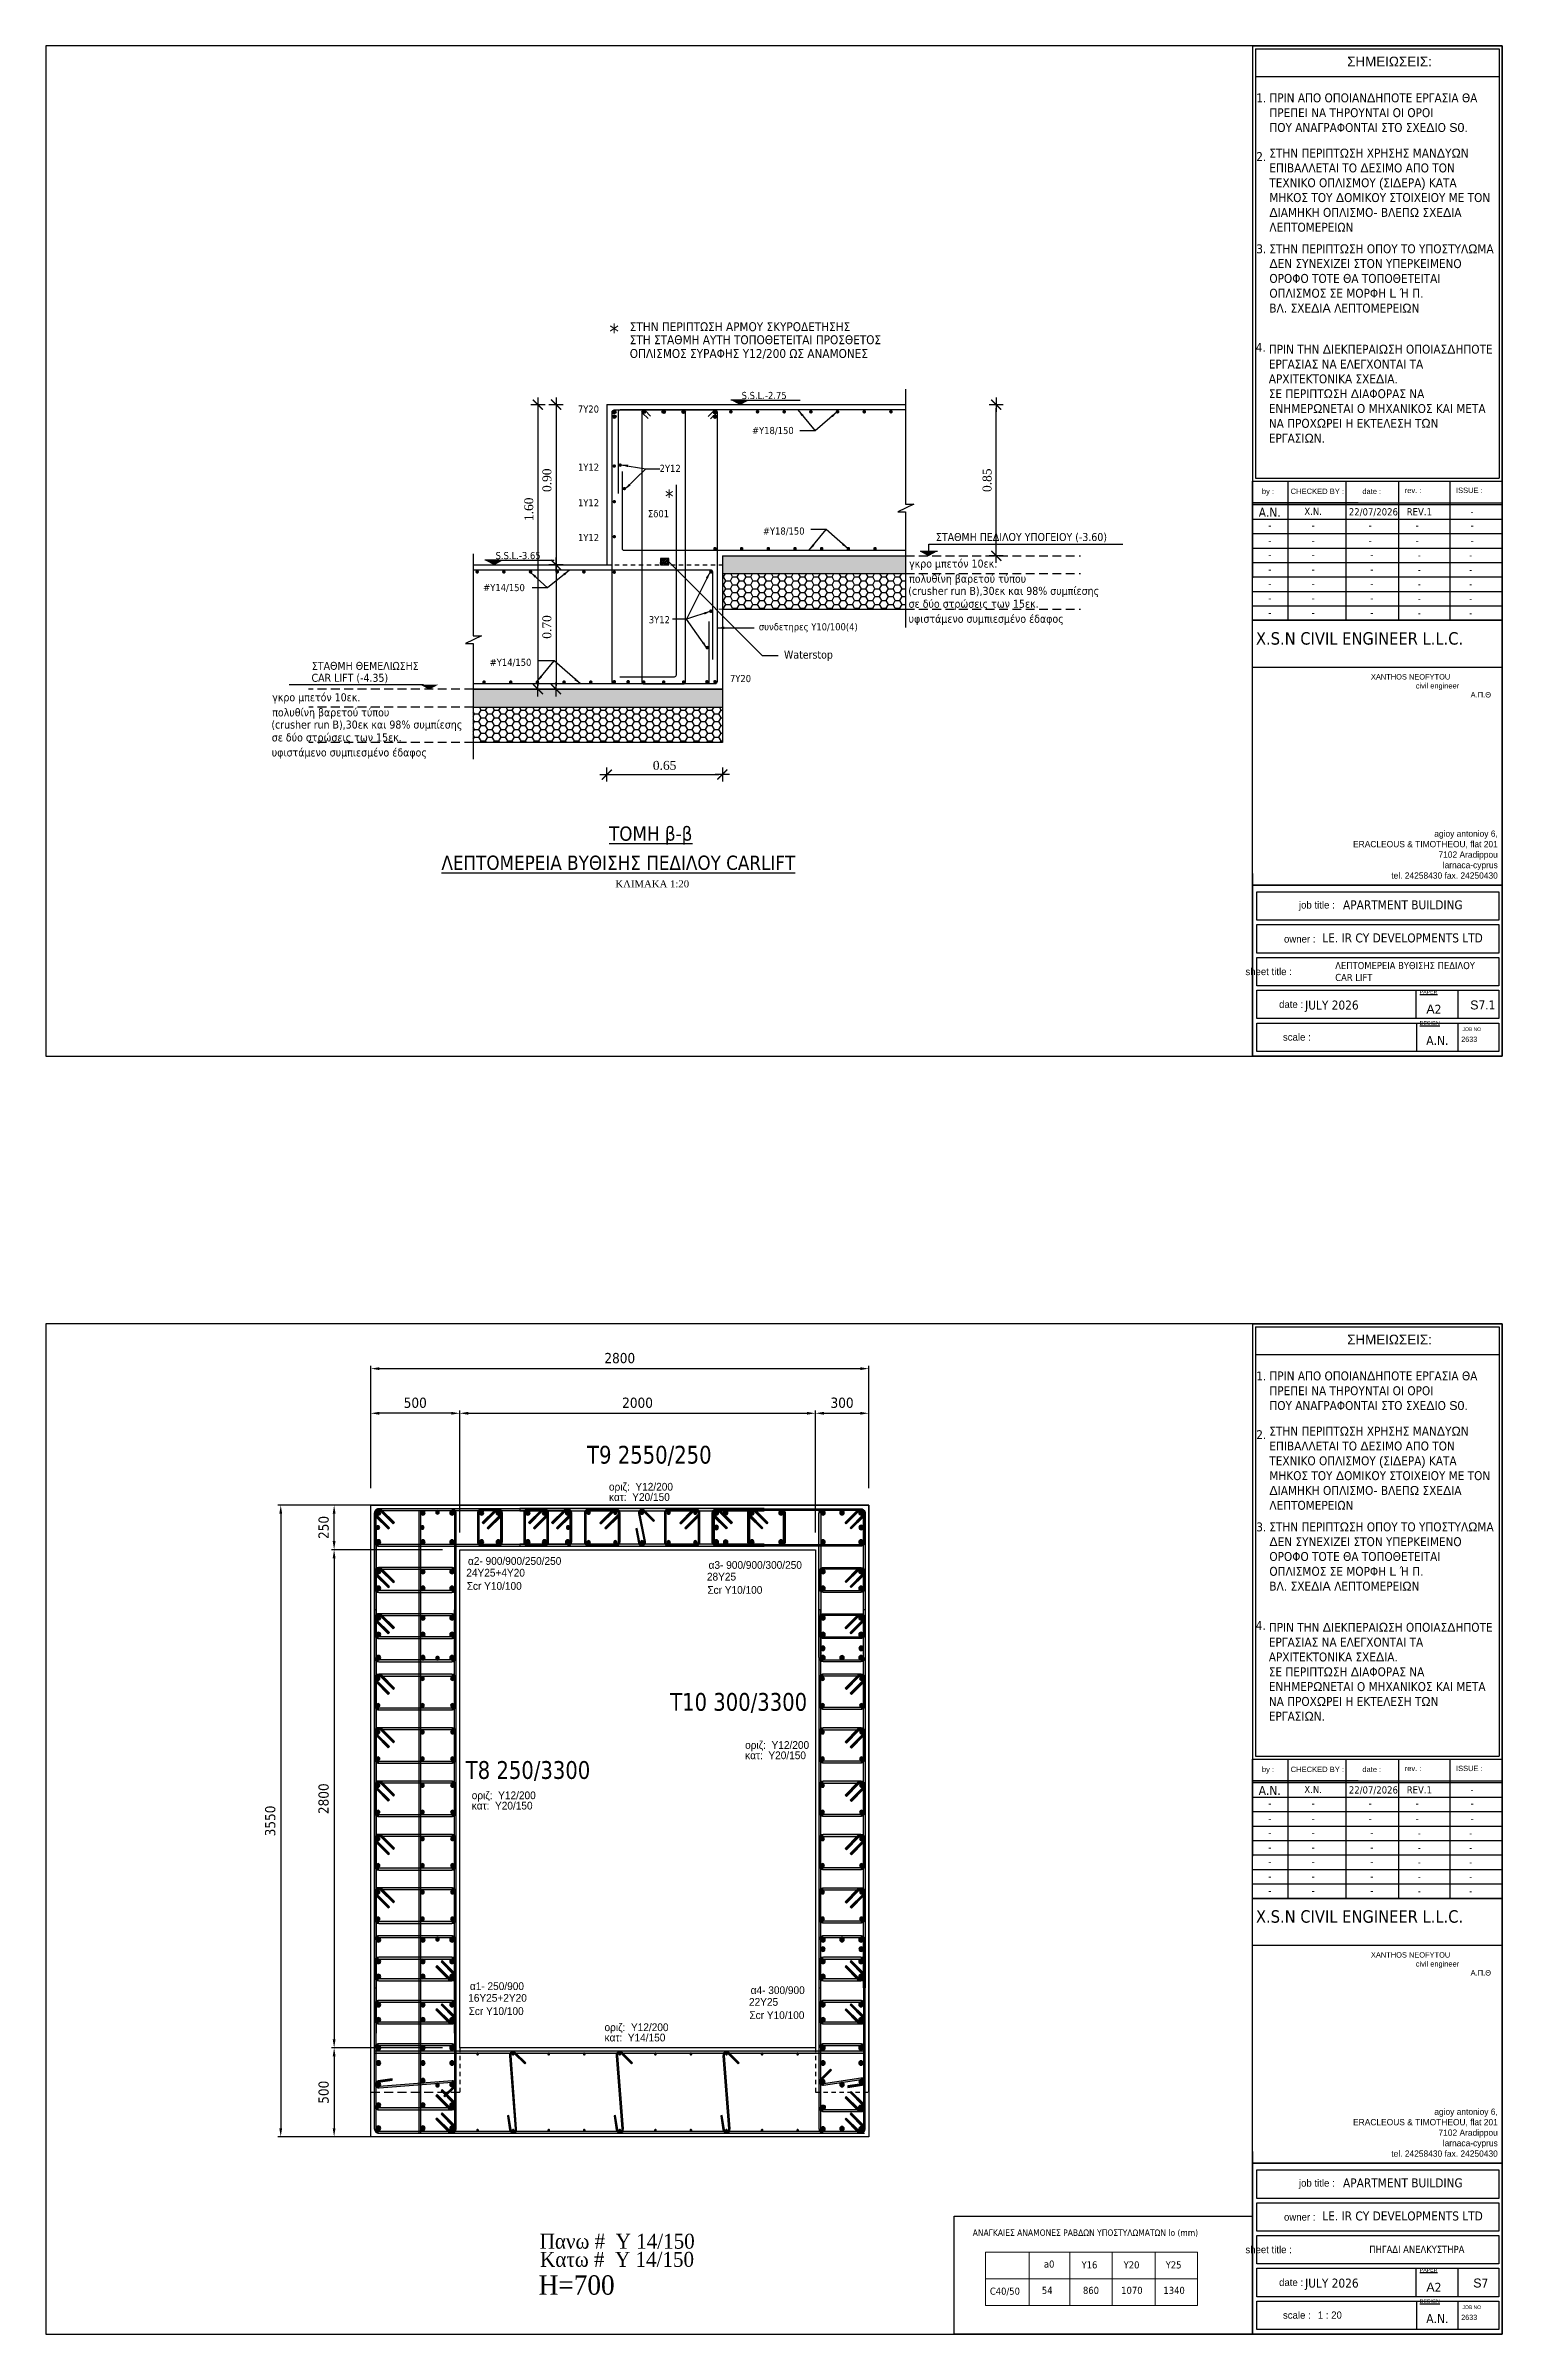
# Model space of a CAD drawing. Header units: millimetres. Extents: x -2171 to 1563, y -1758 to -1505.
# Drawn here: x -1781.7 to -1740.7, y -1620 to -1555.7 of the extents above; entities that cross this region are included whole.
import ezdxf

# ---------------------------------------------------------------- set-up
doc = ezdxf.new("R2010")
doc.units = ezdxf.units.MM
doc.header["$PDMODE"] = 32
doc.linetypes.add('DOT', pattern=[0.025, 0, -0.025])
doc.linetypes.add('HIDDEN', pattern=[0.375, 0.25, -0.125])
doc.layers.get('Defpoints').update_dxf_attribs({"color": 6})
for name, color, linetype in [('-S-A3 PAGE', 3, 'Continuous'), ('-S-DIMS', 2, 'Continuous'), ('-S-TOMES', 7, 'Continuous'), ('-S_TEXT', 3, 'Continuous'), ('A-COLUM', 7, 'Continuous'), ('AM_5', 7, 'Continuous'), ('ammoxaliko', 4, 'Continuous'), ('ANOIGMATA', 7, 'Continuous'), ('Col_Det', 7, 'Continuous'), ('Col_Det_0', 7, 'Continuous'), ('Col_Det_Fill', 7, 'Continuous'), ('Col_Det_Fill_0', 7, 'Continuous'), ('concrete', 252, 'Continuous'), ('DIASTASEIS', 7, 'Continuous'), ('dim', 2, 'Continuous'), ('dokoi', 91, 'Continuous'), ('Geo_Col', 7, 'Continuous'), ('LFEK', 3, 'Continuous'), ('pinakaki', 153, 'Continuous'), ('SXK', 6, 'Continuous'), ('SXOLIA', 1, 'Continuous'), ('TEXT-S', 120, 'Continuous'), ('Text_Reinf_Foot_Foundation', 7, 'Continuous'), ('Text_Reinf_Slab_Foundation', 7, 'Continuous')]:
    doc.layers.add(name, color=color, linetype=linetype)
doc.layers.add('A-ANNO-DIMS', color=1, linetype='Continuous', lineweight=9)
doc.layers.add('TEXT', color=20, linetype='Continuous', lineweight=13)
doc.styles.add('1-100', font='arial.ttf', dxfattribs={"width": 0.8})
doc.styles.add('EN-GR', font='wgsimpl.shx', dxfattribs={"width": 1.2})
doc.styles.add('S1Arl22_b_934_161', font='arial.ttf', dxfattribs={"width": 0.933629, "height": 0.002175})
doc.styles.add('S1TmsNwRmn11_b_934_161', font='times.ttf', dxfattribs={"width": 0.933629, "height": 0.001087})
doc.styles.get("Standard").update_dxf_attribs({"font": 'tahoma.ttf'})
doc.styles.add('timesgr', font='times.ttf')
doc.styles.add('ΠΙΝΑΚΑΚΙ', font='times.ttf')
doc.dimstyles.new('Copy of 1-100', dxfattribs={"dimtxt": 0.18, "dimasz": 0.14, "dimexe": 0.14, "dimexo": 0.1, "dimgap": 0.09, "dimtad": 1, "dimdec": 0, "dimlfac": 100, "dimrnd": 5, "dimzin": 5, "dimdsep": 46, "dimtxsty": '1-100', "dimblk": 'OBLIQUE', "dimcen": 0.09, "dimclrd": 1, "dimclre": 1, "dimclrt": 2, "dimadec": 0, "dimazin": 0, "dimtfac": 1, "dimtdec": 0, "dimtix": 1, "dimtmove": 2, "dimatfit": 3, "dimfxl": 5, "dimfxlon": 1, "dimtolj": 1, "dimtzin": 5, "dimarcsym": 0})
doc.dimstyles.new('Copy(2) of Standard', dxfattribs={"dimscale": 96, "dimtxt": 0.003, "dimasz": 0.0025, "dimexe": 0.0008, "dimexo": 0.005, "dimgap": 0.0015, "dimtad": 1, "dimrnd": 0.05, "dimzin": 0, "dimdsep": 46, "dimtxsty": 'Standard', "dimcen": 0.001, "dimclrd": 256, "dimclrt": 256, "dimadec": 0, "dimazin": 0, "dimtfac": 1, "dimtofl": 0, "dimtmove": 0, "dimatfit": 3, "dimfxl": 5, "dimtolj": 1, "dimtzin": 0, "dimarcsym": 1})
doc.dimstyles.new('DIM-1_20', dxfattribs={"dimscale": 0.5, "dimtxt": 0.5, "dimasz": 0.2, "dimexe": 2, "dimexo": 0, "dimgap": 0.09, "dimtad": 0, "dimlfac": 0.2, "dimrnd": 0.001, "dimzin": 0, "dimdsep": 46, "dimtxsty": 'ΠΙΝΑΚΑΚΙ', "dimblk1": 'ROUDIM1', "dimblk2": 'ROUDIM1', "dimsah": 1, "dimcen": 0.09, "dimdle": 0.05, "dimse1": 1, "dimse2": 1, "dimclre": 240, "dimadec": 0, "dimazin": 0, "dimtfac": 1, "dimtmove": 2, "dimatfit": 3, "dimldrblk": 'ROUDIM1', "dimfxl": 1, "dimtvp": 0.9999, "dimtolj": 1, "dimtzin": 0, "dimarcsym": 0})
doc.dimstyles.new('MYDIM', dxfattribs={"dimtxt": 0.14, "dimasz": 0.2, "dimexe": 0.1, "dimexo": 0.325, "dimgap": 0.1, "dimtad": 1, "dimrnd": 0.05, "dimzin": 4, "dimdsep": 46, "dimtxsty": 'EN-GR', "dimblk1": 'OBLIQUE', "dimblk2": 'OBLIQUE', "dimsah": 1, "dimcen": 2.5, "dimdle": 0.05, "dimclrd": 5, "dimclre": 5, "dimclrt": 5, "dimadec": 0, "dimazin": 0, "dimtfac": 1, "dimtix": 1, "dimtmove": 2, "dimatfit": 0, "dimfxl": 1, "dimtvp": 1, "dimtolj": 1, "dimtzin": 0, "dimlwd": -1, "dimlwe": -1, "dimarcsym": 0})

msp = doc.modelspace()

# ---------------------------------------------------------------- texts
at = {"layer": '-S_TEXT'}
for s, p in [('ΣΤΑΘΜΗ ΠΕΔΙΛΟΥ ΥΠΟΓΕΙΟΥ (-3.60)', (-1756.6501, -1569.5881)), ('γκρο μπετόν 10εκ.', (-1757.4034, -1570.3353)), ('πολυθίνη βαρετού τύπου', (-1757.4034, -1570.7606)), ('(crusher run B),30εκ και 98%%% συμπίεσης', (-1757.4277, -1571.1026)), ('σε δύο στρώσεις των 15εκ. ', (-1757.417, -1571.4644)), ('υφιστάμενο συμπιεσμένο έδαφος', (-1757.4177, -1571.8865)), ('Waterstop', (-1760.9209, -1572.8948)), ('CAR LIFT (-4.35)', (-1774.2049, -1573.5455)), ('ΣΤΑΘΜΗ ΘΕΜΕΛΙΩΣΗΣ', (-1774.1953, -1573.2098)), ('γκρο μπετόν 10εκ.', (-1775.3089, -1574.093)), ('(crusher run B),30εκ και 98%%% συμπίεσης', (-1775.3333, -1574.8604)), ('πολυθίνη βαρετού τύπου', (-1775.3089, -1574.5184)), ('σε δύο στρώσεις των 15εκ. ', (-1775.3225, -1575.2221)), ('υφιστάμενο συμπιεσμένο έδαφος', (-1775.3232, -1575.6443))]:
    msp.add_text(s, height=0.225, dxfattribs=at).set_placement(p)
at = {"layer": '-S_TEXT', "ltscale": 5, "attachment_point": 1}
for s, insert, char_height, width in [('{\\fTahoma|b0|i0|c161|p34;\\C7;ΠΗΓΑΔΙ ΑΝΕΛΚΥΣΤΗΡΑ}', (-1744.4663, -1617.5063), 0.2, 4.575107), ('{\\fBankGothic Lt BT|b0|i0|c161|p34;\\C7; 1 : 20}', (-1745.9856, -1619.3516), 0.201875, 3.338181)]:
    msp.add_mtext(s, dxfattribs=dict(at, insert=insert, char_height=char_height, width=width))
at = {"layer": 'ANOIGMATA', "insert": (-1745.4228, -1581.4216), "char_height": 0.2, "width": 6.100336, "attachment_point": 1}
msp.add_mtext('ΛΕΠΤΟΜΕΡΕΙΑ ΒΥΘΙΣΗΣ ΠΕΔΙΛΟΥ \\P{\\fTahoma|b0|i0|c0|p34;CAR LIFT}', dxfattribs=at)
at = {"layer": 'ANOIGMATA', "char_height": 0.252344, "attachment_point": 1}
for s, insert in [('{\\fArial|b0|i0|c186|p34;S\\fTahoma|b0|i0|c0|p34;7.1}', (-1741.6286, -1582.5029)), ('{\\fArial|b0|i0|c186|p34;S}7', (-1741.5434, -1618.4261))]:
    msp.add_mtext_dynamic_manual_height_columns(s, width=10.893157, gutter_width=1, heights=[0], dxfattribs=dict(at, insert=insert))
at = {"layer": 'Col_Det', "color": 7, "style": 'S1Arl22_b_934_161', "width": 0.933629}
for s, p in [('οριζ:  Y12/200', (-1765.8421, -1596.2795)), ('κατ:  Y20/150', (-1765.8421, -1596.5695)), (' α2- 900/900/250/250', (-1769.8843, -1598.366)), (' α3- 900/900/300/250', (-1763.1193, -1598.478)), ('24Y25+4Y20', (-1769.8528, -1598.6956)), ('Σcr Y10/100', (-1769.841, -1599.0681)), ('28Y25', (-1763.0878, -1598.8076)), ('Σcr Y10/100', (-1763.0759, -1599.1801)), ('οριζ:  Y12/200', (-1762.0137, -1603.5388)), ('κατ:  Y20/150', (-1762.0137, -1603.8288)), ('οριζ:  Y12/200', (-1769.7001, -1604.9528)), ('κατ:  Y20/150', (-1769.7001, -1605.2428)), ('16Y25+2Y20', (-1769.799, -1610.6462)), (' α1- 250/900', (-1769.8304, -1610.3166)), ('22Y25', (-1761.9051, -1610.7598)), (' α4- 300/900', (-1761.9365, -1610.4302)), ('Σcr Y10/100', (-1769.7871, -1611.0187)), ('Σcr Y10/100', (-1761.8932, -1611.1323))]:
    msp.add_text(s, height=0.2175, dxfattribs=at).set_placement(p)
at = {"layer": 'Col_Det_0', "color": 7, "style": 'S1Arl22_b_934_161', "width": 0.933629}
for s, p in [('οριζ:  Y12/200', (-1765.9665, -1611.4719)), ('κατ:  Y14/150', (-1765.9665, -1611.7619))]:
    msp.add_text(s, height=0.2175, dxfattribs=at).set_placement(p)
at = {"layer": 'pinakaki', "color": 1, "width": 0.933629}
for s, p in [(' Τ9 2550/250 ', (-1766.6306, -1595.5204)), (' Τ10 300/3300 ', (-1764.296, -1602.4676)), (' Τ8 250/3300 ', (-1770.0426, -1604.3823))]:
    msp.add_text(s, height=0.5, dxfattribs=at).set_placement(p)
at = {"layer": 'SXK', "color": 10}
for height, p in [(0.45, (-1765.829, -1563.9317)), (0.4, (-1764.2652, -1568.5398))]:
    msp.add_text('*', height=height, dxfattribs=at).set_placement(p)
at = {"layer": 'SXK', "color": 3}
for s, p in [('%%UΤΟΜΗ β-β', (-1765.8403, -1578.0127)), ('%%UΛΕΠΤΟΜΕΡΕΙΑ ΒΥΘΙΣΗΣ ΠΕΔΙΛΟΥ CARLIFT', (-1770.5527, -1578.8311))]:
    msp.add_text(s, height=0.4, dxfattribs=at).set_placement(p)
at = {"layer": 'TEXT-S'}
for s, height, p in [('ΣΤΗΝ ΠΕΡΙΠΤΩΣΗ ΑΡΜΟΥ ΣΚΥΡΟΔΕΤΗΣΗΣ', 0.25, (-1765.2568, -1563.6889)), ('ΟΠΛΙΣΜΟΣ ΣΥΡΑΦΗΣ Υ12/200 ΩΣ ΑΝΑΜΟΝΕΣ', 0.25, (-1765.2568, -1564.4421)), ('ΣΤΗ ΣΤΑΘΜΗ ΑΥΤΗ ΤΟΠΟΘΕΤΕΙΤΑΙ ΠΡΟΣΘΕΤΟΣ', 0.25, (-1765.2568, -1564.0558)), ('S.S.L.-2.75', 0.2, (-1762.1115, -1565.5974)), ('7Y20', 0.2, (-1766.7162, -1565.9791)), ('#Y18/150', 0.2, (-1761.8195, -1566.5817)), ('1Y12', 0.2, (-1766.7133, -1567.6129)), ('2Y12', 0.2, (-1764.4181, -1567.6464)), ('1Y12', 0.2, (-1766.7133, -1568.6129)), ('Σδ01', 0.2, (-1764.7454, -1568.9196)), ('1Y12', 0.2, (-1766.7133, -1569.5921)), ('#Y18/150', 0.2, (-1761.5137, -1569.4081)), ('S.S.L.-3.65', 0.2, (-1769.0298, -1570.0974)), ('#Y14/150', 0.2, (-1769.3786, -1570.9974)), ('3Y12', 0.2, (-1764.7214, -1571.9003)), ('συνδετηρες Y10/100(4)', 0.2, (-1761.6274, -1572.0989)), ('#Y14/150', 0.2, (-1769.1949, -1573.0977)), ('7Y20', 0.2, (-1762.4405, -1573.554))]:
    msp.add_text(s, height=height, dxfattribs=at).set_placement(p)
at = {"layer": 'TEXT-S', "style": 'timesgr'}
msp.add_text('ΚΛΙΜΑΚΑ 1:20', height=0.2, dxfattribs=at).set_placement((-1765.662, -1579.3249))
at = {"layer": 'Text_Reinf_Foot_Foundation', "color": 5, "style": 'S1TmsNwRmn11_b_934_161', "width": 0.933629}
msp.add_text('H=700', height=0.54375, dxfattribs=at).set_placement((-1767.8187, -1618.8804))
at = {"layer": 'Text_Reinf_Slab_Foundation', "color": 7, "style": 'S1TmsNwRmn11_b_934_161', "width": 0.933629}
for s, p in [('Πανω #  Y 14/150', (-1767.7883, -1617.5876)), ('Κατω #  Y 14/150', (-1767.7775, -1618.0976))]:
    msp.add_text(s, height=0.42, dxfattribs=at).set_placement(p)

# ---------------------------------------------------------------- blocks, each defined once
blk = doc.blocks.new('PINAKAKI')
at = {"layer": '-S-A3 PAGE', "ltscale": 5}
blk.add_line((121995.588, -208359.262), (121988.733, -208359.262), dxfattribs=at)
at = {"color": 0}
for p, q in [((121988.65, -208358.392), (121988.65, -208373.351)), ((121988.65, -208358.392), (121995.67, -208358.392)), ((121995.67, -208358.392), (121995.669, -208370.631)), ((121988.733, -208358.475), (121988.733, -208370.548)), ((121988.733, -208358.475), (121995.588, -208358.475)), ((121995.588, -208358.475), (121995.588, -208370.548)), ((121988.649, -208370.631), (121995.669, -208370.631)), ((121988.732, -208370.548), (121995.587, -208370.548)), ((121989.64, -208370.631), (121989.64, -208374.541)), ((121991.28, -208374.541), (121991.28, -208370.631)), ((121992.766, -208374.541), (121992.766, -208370.631)), ((121994.208, -208374.541), (121994.208, -208370.631)), ((121991.624, -208371.24), (121988.651, -208371.24)), ((121988.651, -208371.24), (121995.67, -208371.24)), ((121995.67, -208371.291), (121988.651, -208371.291)), ((121995.67, -208371.24), (121995.67, -208371.291)), ((121995.67, -208375.87), (121988.651, -208375.87)), ((121988.651, -208381.659), (121988.651, -208386.792)), ((121988.774, -208382.974), (121988.774, -208382.175)), ((121988.774, -208383.895), (121988.774, -208383.096)), ((121988.774, -208384.816), (121988.774, -208384.018)), ((121988.774, -208385.738), (121988.774, -208384.939)), ((121988.774, -208386.659), (121988.774, -208385.861))]:
    blk.add_line(p, q, dxfattribs=at)
at = {"color": 3}
blk.add_line((121995.67, -208372.455), (121995.67, -208374.541), dxfattribs=at)
at = {"color": 0}
for points in [[(121988.651, -208370.631), (121995.67, -208370.631), (121995.67, -208374.541), (121988.651, -208374.541)], [(121988.651, -208370.631), (121995.67, -208370.631), (121995.67, -208374.541), (121988.651, -208374.541)], [(121988.651, -208374.541), (121995.67, -208374.541), (121995.67, -208381.988), (121988.651, -208381.988)], [(121988.651, -208381.988), (121995.67, -208381.988), (121995.67, -208386.792), (121988.651, -208386.792)]]:
    blk.add_lwpolyline(points, close=True, dxfattribs=at)
for points in [[(121988.651, -208371.697), (121995.67, -208371.697)], [(121988.651, -208372.103), (121995.67, -208372.103)], [(121988.651, -208372.51), (121995.67, -208372.51)], [(121988.651, -208372.916), (121995.67, -208372.916)], [(121988.651, -208373.322), (121995.67, -208373.322)], [(121988.651, -208373.728), (121995.67, -208373.728)], [(121988.651, -208374.135), (121995.67, -208374.135)], [(121988.774, -208382.175), (121995.574, -208382.175), (121995.574, -208382.974), (121988.774, -208382.974)], [(121988.774, -208383.096), (121995.574, -208383.096), (121995.574, -208383.895), (121988.774, -208383.895)], [(121988.774, -208384.018), (121995.574, -208384.018), (121995.574, -208384.816), (121988.774, -208384.816)], [(121988.774, -208384.939), (121995.574, -208384.939), (121995.574, -208385.738), (121988.774, -208385.738)], [(121993.239, -208384.939), (121993.239, -208385.738)], [(121994.417, -208384.939), (121994.417, -208385.738)], [(121988.774, -208385.861), (121995.574, -208385.861), (121995.574, -208386.659), (121988.774, -208386.659)], [(121993.259, -208385.861), (121993.259, -208386.659)], [(121994.417, -208385.861), (121994.417, -208386.659)]]:
    blk.add_lwpolyline(points, dxfattribs=at)
blk.add_lwpolyline([(121988.651, -208374.541), (121995.67, -208374.541)])
at = {"layer": '-S_TEXT', "color": 3}
for s, p in [('1.', (121988.755, -208359.983)), ('2.', (121988.755, -208361.633)), ('3.', (121988.755, -208364.226)), ('4.', (121988.739, -208366.994))]:
    blk.add_text(s, height=0.25, dxfattribs=at).set_placement(p)
at = {"layer": '-S_TEXT', "color": 3, "char_height": 0.25, "attachment_point": 1}
for s, insert in [('ΠΡΙΝ ΑΠΟ ΟΠΟΙΑΝ{\\fArial|b0|i0|c186|p34;Δ}ΗΠΟΤΕ ΕΡΓΑΣΙΑ ΘΑ ΠΡΕΠΕΙ ΝΑ ΤΗΡΟΥΝΤΑΙ ΟΙ ΟΡΟΙ\\PΠΟΥ ΑΝΑΓΡΑΦΟΝΤΑΙ ΣΤΟ ΣΧΕ{\\fArial|b0|i0|c186|p34;Δ}ΙΟ {\\fArial|b0|i0|c186|p34;S0.}', (121989.123, -208359.731)), ('ΣΤΗΝ ΠΕΡΙΠΤ{\\fArial|b0|i0|c186|p34;Ω}ΣΗ ΧΡΗΣΗΣ ΜΑΝ{\\fArial|b0|i0|c186|p34;Δ}Υ{\\fArial|b0|i0|c186|p34;Ω}Ν ΕΠΙΒΑΛΛΕΤΑΙ ΤΟ {\\fArial|b0|i0|c186|p34;Δ}ΕΣΙΜΟ ΑΠΟ ΤΟΝ ΤΕΧΝΙΚΟ ΟΠΛΙΣΜΟΥ {\\fArial|b0|i0|c186|p34;(}ΣΙ{\\fArial|b0|i0|c186|p34;Δ}ΕΡΑ{\\fArial|b0|i0|c186|p34;) }ΚΑΤΑ ΜΗΚΟΣ ΤΟΥ {\\fArial|b0|i0|c186|p34;Δ}ΟΜΙΚΟΥ ΣΤΟΙΧΕΙΟΥ ΜΕ ΤΟΝ {\\fArial|b0|i0|c186|p34;Δ}ΙΑΜΗΚΗ ΟΠΛΙΣΜΟ{\\fArial|b0|i0|c186|p34;- }ΒΛΕΠ{\\fArial|b0|i0|c186|p34;Ω }ΣΧΕ{\\fArial|b0|i0|c186|p34;Δ}ΙΑ ΛΕΠΤΟΜΕΡΕΙΩΝ', (121989.123, -208361.284)), ('ΣΤΗΝ ΠΕΡΙΠΤ{\\fArial|b0|i0|c186|p34;Ω}ΣΗ ΟΠΟΥ ΤΟ ΥΠΟΣΤΥΛ{\\fArial|b0|i0|c186|p34;Ω}ΜΑ {\\fArial|b0|i0|c186|p34;Δ}ΕΝ ΣΥΝΕΧΙΖΕΙ ΣΤΟΝ ΥΠΕΡΚΕΙΜΕΝΟ ΟΡΟΦΟ ΤΟΤΕ ΘΑ ΤΟΠΟΘΕΤΕΙΤΑΙ ΟΠΛΙΣΜΟΣ ΣΕ ΜΟΡΦΗ {\\fArial|b0|i0|c186|p34;L }Ή Π{\\fArial|b0|i0|c186|p34;.  \\P}ΒΛ{\\fArial|b0|i0|c186|p34;. }ΣΧΕ{\\fArial|b0|i0|c186|p34;Δ}Ι{\\fArial|b0|i0|c186|p34;A }ΛΕΠΤΟΜΕΡΕΙ{\\fArial|b0|i0|c186|p34;Ω}Ν', (121989.123, -208363.973)), ('ΠΡΙΝ ΤΗΝ {\\fArial|b0|i0|c186|p34;Δ}ΙΕΚΠΕΡΑΙ{\\fArial|b0|i0|c186|p34;Ω}ΣΗ ΟΠΟΙΑΣ{\\fArial|b0|i0|c186|p34;Δ}ΗΠΟΤΕ ΕΡΓΑΣΙΑΣ ΝΑ ΕΛΕΓΧΟΝΤΑΙ ΤΑ ΑΡΧΙΤΕΚΤΟΝΙΚΑ ΣΧΕ{\\fArial|b0|i0|c186|p34;Δ}ΙΑ{\\fArial|b0|i0|c186|p34;.\\P}ΣΕ ΠΕΡΙΠΤ{\\fArial|b0|i0|c186|p34;Ω}ΣΗ {\\fArial|b0|i0|c186|p34;Δ}ΙΑΦΟΡΑΣ ΝΑ ΕΝΗΜΕΡ{\\fArial|b0|i0|c186|p34;Ω}ΝΕΤΑΙ Ο ΜΗΧΑΝΙΚΟΣ ΚΑΙ ΜΕΤΑ ΝΑ ΠΡΟΧ{\\fArial|b0|i0|c186|p34;Ω}ΡΕΙ Η ΕΚΤΕΛΕΣΗ Τ{\\fArial|b0|i0|c186|p34;Ω}Ν ΕΡΓΑΣΙ{\\fArial|b0|i0|c186|p34;Ω}Ν{\\fArial|b0|i0|c186|p34;.}', (121989.107, -208366.797))]:
    blk.add_mtext_dynamic_manual_height_columns(s, width=6.38621, gutter_width=1, heights=[0], dxfattribs=dict(at, insert=insert))
at = {"layer": 'ANOIGMATA', "attachment_point": 1}
for s, insert, char_height, width in [('\\pi4.5494;{\\fBankGothic Lt BT|b0|i0|c0|p34;\\H1.5x;\\C7;XANTHOS NEOFYTOU\\P\\pi5.8103;civil engineer\\P\\pi7.351;\\fArial|b0|i0|c161|p34;Α.Π.Θ}', (121987.429, -208376.054), 0.10094, 7.9171), ('\\pxqr;{\\fBankGothic Lt BT|b0|i0|c161|p34;\\H1.1667x;\\C0;agioy antonioy 6,\\PERACLEOUS & TIMOTHEOU, flat 201\\P7102 Aradippou\\Plarnaca-cyprus\\Ptel. 24258430 fax. 24250430}', (121987.487, -208380.449), 0.15141, 8.05841), ('\\pxqr;{\\fBankGothic Lt BT|b0|i0|c0|p34;\\H1.5x;\\C7; \\H1.3333x; job title :}', (121987.622, -208382.441), 0.10094, 3.33818), ('\\A1;\\pxql;{\\H0.99983x;\\C7;APARTMENT BUILDING  \\H0.75013x;  }', (121991.193, -208382.412), 0.25234, 5.34758), ('\\pxqr;{\\fBankGothic Lt BT|b0|i0|c0|p34;\\H1.5x;\\C7; \\H1.3333x; owner :}', (121987.081, -208383.397), 0.10094, 3.33818), ('\\A1;{\\C7;LE. IR CY DEVELOPMENTS LTD  }', (121990.609, -208383.342), 0.2523, 5.34758), ('{\\fBankGothic Lt BT|b0|i0|c0|p34;\\C7;     sheet title :}', (121988.074, -208384.313), 0.20187, 3.33818), ('\\pxqr;{\\fBankGothic Lt BT|b0|i0|c0|p34;\\C7; date :}', (121986.733, -208385.234), 0.20187, 3.33818), ('{\\fTahoma|b0|i0|c0|p34;\\C7;JULY 2026}', (121990.127, -208385.229), 0.25234, 4.57511), ('\\pxi8.03;{\\fBankGothic Lt BT|b0|i0|c161|p34;\\H0.5x;\\L\\C7;PAPER\\H2x;\\l }', (121991.643, -208384.933), 0.2125, 3.51387), ('\\pxi8.03;{\\fBankGothic Lt BT|b0|i0|c0|p34;\\H0.5x;\\L\\C7;DESIGN\\H2x;\\l }', (121991.643, -208385.808), 0.2125, 3.51387), ('\\pxi8.03;{\\fBankGothic Lt BT|b0|i0|c0|p34;\\C7;JOB NO}', (121993.744, -208385.984), 0.10094, 3.33818), ('\\pxqr;{\\fBankGothic Lt BT|b0|i0|c0|p34;\\C7; scale :}', (121986.947, -208386.155), 0.20187, 3.33818), ('\\pxi8.03;{\\fBankGothic Lt BT|b0|i0|c161|p34;\\C7;2\\fBankGothic Lt BT|b0|i0|c0|p34;633}', (121993.339, -208386.244), 0.14671, 4.85205)]:
    blk.add_mtext(s, dxfattribs=dict(at, insert=insert, char_height=char_height, width=width))
at = {"layer": 'ANOIGMATA', "char_height": 0.25234, "attachment_point": 1}
for s, insert in [('{\\fArial|b0|i0|c186|p34;A}2', (121993.535, -208385.347)), ('A{\\fArial|b0|i0|c186|p34;.}N{\\fArial|b0|i0|c186|p34;.}', (121993.535, -208386.222))]:
    blk.add_mtext_dynamic_manual_height_columns(s, width=10.89316, gutter_width=1, heights=[0], dxfattribs=dict(at, insert=insert))
at = {"layer": 'pinakaki', "ltscale": 0.005, "insert": (121991.31, -208358.698), "char_height": 0.26955, "width": 6.67467, "attachment_point": 1}
blk.add_mtext('{\\fArial|b0|i0|c161|p34;ΣΗΜΕΙΩΣΕΙΣ:}', dxfattribs=at)
at = {"layer": 'TEXT', "color": 0, "attachment_point": 1}
for s, insert, char_height, width in [('\\pxqc;{\\fBankGothic Lt BT|b0|i0|c161|p34;\\C7;by :}', (121988.625, -208370.839), 0.15234, 0.91751), ('\\pxqc;{\\fArial|b0|i0|c186|p34;\\C7;CHECKED BY\\fBankGothic Lt BT|b0|i0|c161|p34; :}', (121989.201, -208370.839), 0.15234, 2.53906), ('\\pxqc;{\\fBankGothic Lt BT|b0|i0|c0|p34;\\C7;date :}', (121990.732, -208370.839), 0.15234, 2.53906), ('{\\fBankGothic Lt BT|b0|i0|c161|p34;\\C7;rev\\fBankGothic Lt BT|b0|i0|c0|p34;.\\fBankGothic Lt BT|b0|i0|c161|p34; :}', (121992.929, -208370.812), 0.152344, 2.53906), ('{\\fBankGothic Lt BT|b0|i0|c0|p34;\\C7;ISSUE\\fBankGothic Lt BT|b0|i0|c161|p34; :}', (121994.371, -208370.812), 0.15234, 2.53906), ('\\pxqc;{\\fTahoma|b0|i0|c0|p34;\\C7;A\\fTahoma|b0|i0|c161|p34;.\\fTahoma|b0|i0|c0|p34;N\\fTahoma|b0|i0|c161|p34;.}', (121988.625, -208371.379), 0.253906, 1.01563), ('\\pxqc;{\\fTahoma|b0|i0|c0|p34;\\H0.8x;\\C7;-}', (121988.625, -208371.768), 0.25391, 1.01563), ('\\pxqc;{\\fTahoma|b0|i0|c0|p34;\\H0.8x;\\C7;X.N.}', (121989.084, -208371.379), 0.25391, 2.53906), ('\\pxqc;{\\fTahoma|b0|i0|c0|p34;\\H0.8x;\\C7;-}', (121989.084, -208371.768), 0.25391, 2.53906), ('{\\fTahoma|b0|i0|c0|p34;\\C7;22\\fTahoma|b0|i0|c161|p34;/\\fTahoma|b0|i0|c0|p34;07\\fTahoma|b0|i0|c161|p34;/202\\fTahoma|b0|i0|c0|p34;6}', (121991.357, -208371.391), 0.203125, 1.35307), ('\\pxqc;{\\fTahoma|b0|i0|c0|p34;\\H0.8x;\\C7;   -}', (121990.571, -208371.768), 0.25391, 2.53906), ('\\pxqc;{\\fTahoma|b0|i0|c0|p34;\\H0.8x;\\C7;REV.1}', (121992.706, -208371.388), 0.25391, 1.26753), ('\\pxqc;{\\fTahoma|b0|i0|c0|p34;\\H0.8x;\\C7;-}', (121992.012, -208371.768), 0.25391, 2.53906), ('\\pxqc;{\\fTahoma|b0|i0|c0|p34;\\H0.8x;\\C7; \\fTahoma|b0|i0|c161|p34;-}', (121994.148, -208371.388), 0.25391, 1.26753), ('\\pxqc;{\\fTahoma|b0|i0|c0|p34;\\H0.8x;\\C7;-}', (121993.558, -208371.768), 0.25391, 2.53906), ('\\pxqc;{\\fTahoma|b0|i0|c0|p34;\\H0.8x;\\C7;-}', (121988.625, -208372.192), 0.25391, 1.01563), ('\\pxqc;{\\fTahoma|b0|i0|c0|p34;\\H0.8x;\\C7;-}', (121989.084, -208372.192), 0.25391, 2.53906), ('\\pxqc;{\\fTahoma|b0|i0|c0|p34;\\H0.8x;\\C7;   -}', (121990.571, -208372.192), 0.25391, 2.53906), ('\\pxqc;{\\fTahoma|b0|i0|c0|p34;\\H0.8x;\\C7;-}', (121992.012, -208372.192), 0.25391, 2.53906), ('\\pxqc;{\\fTahoma|b0|i0|c0|p34;\\H0.8x;\\C7;-}', (121993.558, -208372.192), 0.25391, 2.53906), ('\\pxqc;{\\fTahoma|b0|i0|c0|p34;\\H0.8x;\\C7;-}', (121988.625, -208372.598), 0.25391, 1.01563), ('\\pxqc;{\\fTahoma|b0|i0|c0|p34;\\H0.8x;\\C7;-}', (121988.625, -208373.004), 0.25391, 1.01563), ('\\pxqc;{\\fTahoma|b0|i0|c0|p34;\\H0.8x;\\C7;-}', (121989.084, -208372.598), 0.25391, 2.53906), ('\\pxqc;{\\fTahoma|b0|i0|c0|p34;\\H0.8x;\\C7;-}', (121989.084, -208373.004), 0.25391, 2.53906), ('\\pxqc;{\\fTahoma|b0|i0|c0|p34;\\H0.8x;\\C7;-}', (121990.732, -208372.598), 0.25391, 2.53906), ('\\pxqc;{\\fTahoma|b0|i0|c0|p34;\\H0.8x;\\C7;-}', (121990.732, -208373.004), 0.25391, 2.53906), ('\\pxqc;{\\fTahoma|b0|i0|c161|p34;\\H0.8x;\\C7;-}', (121992.706, -208372.607), 0.25391, 1.26753), ('\\pxqc;{\\fTahoma|b0|i0|c161|p34;\\H0.8x;\\C7;-}', (121992.706, -208373.013), 0.25391, 1.26753), ('\\pxqc;{\\fTahoma|b0|i0|c161|p34;\\H0.8x;\\C7;-}', (121994.148, -208372.607), 0.25391, 1.26753), ('\\pxqc;{\\fTahoma|b0|i0|c161|p34;\\H0.8x;\\C7;-}', (121994.148, -208373.013), 0.25391, 1.26753), ('\\pxqc;{\\fTahoma|b0|i0|c0|p34;\\H0.8x;\\C7;-}', (121988.625, -208373.41), 0.25391, 1.01563), ('\\pxqc;{\\fTahoma|b0|i0|c0|p34;\\H0.8x;\\C7;-}', (121989.084, -208373.41), 0.25391, 2.53906), ('\\pxqc;{\\fTahoma|b0|i0|c0|p34;\\H0.8x;\\C7;-}', (121990.732, -208373.41), 0.25391, 2.53906), ('\\pxqc;{\\fTahoma|b0|i0|c161|p34;\\H0.8x;\\C7;-}', (121992.706, -208373.419), 0.25391, 1.26753), ('\\pxqc;{\\fTahoma|b0|i0|c161|p34;\\H0.8x;\\C7;-}', (121994.148, -208373.419), 0.25391, 1.26753), ('\\pxqc;{\\fTahoma|b0|i0|c0|p34;\\H0.8x;\\C7;-}', (121988.625, -208373.817), 0.25391, 1.01563), ('\\pxqc;{\\fTahoma|b0|i0|c0|p34;\\H0.8x;\\C7;-}', (121988.625, -208374.223), 0.25391, 1.01563), ('\\pxqc;{\\fTahoma|b0|i0|c0|p34;\\H0.8x;\\C7;-}', (121989.084, -208373.817), 0.25391, 2.53906), ('\\pxqc;{\\fTahoma|b0|i0|c0|p34;\\H0.8x;\\C7;-}', (121989.084, -208374.223), 0.25391, 2.53906), ('\\pxqc;{\\fTahoma|b0|i0|c0|p34;\\H0.8x;\\C7;-}', (121990.732, -208373.817), 0.25391, 2.53906), ('\\pxqc;{\\fTahoma|b0|i0|c0|p34;\\H0.8x;\\C7;-}', (121990.732, -208374.223), 0.25391, 2.53906), ('\\pxqc;{\\fTahoma|b0|i0|c161|p34;\\H0.8x;\\C7;-}', (121992.706, -208373.826), 0.25391, 1.26753), ('\\pxqc;{\\fTahoma|b0|i0|c161|p34;\\H0.8x;\\C7;-}', (121992.706, -208374.232), 0.25391, 1.26753), ('\\pxqc;{\\fTahoma|b0|i0|c161|p34;\\H0.8x;\\C7;-}', (121994.148, -208373.826), 0.25391, 1.26753), ('\\pxqc;{\\fTahoma|b0|i0|c161|p34;\\H0.8x;\\C7;-}', (121994.148, -208374.232), 0.25391, 1.26753), ('X.S.N CIVIL ENGINEER L.L.C.\\P', (121988.746, -208374.875), 0.35, 6.92207)]:
    blk.add_mtext(s, dxfattribs=dict(at, insert=insert, char_height=char_height, width=width))
at = {"layer": 'TEXT', "insert": (121992.706, -208371.388), "char_height": 0.25391, "width": 1.26753, "attachment_point": 1}
blk.add_mtext('{\\fTahoma|b0|i0|c0|p34;\\H0.8x;\\C7; }', dxfattribs=at)
blk = doc.blocks.new('A$C2c4623ba')
for p, q in [((0.358, 1.5), (0.358, 0)), ((0.358, 1.5), (6.317, 1.5)), ((1.584, 1.5), (1.584, 0)), ((2.732, 1.5), (2.732, 0)), ((3.922, 1.5), (3.922, 0)), ((5.13, 1.5), (5.13, 0)), ((6.317, 1.5), (6.317, 0)), ((0.358, 0.75), (6.317, 0.75)), ((0.358, 0.75), (6.317, 0.75)), ((0.358, 0.75), (6.317, 0.75)), ((0.358, 0), (6.317, 0)), ((0.358, 0), (6.317, 0))]:
    blk.add_line(p, q)
for s, height, p in [('ΑΝΑΓΚΑΙΕΣ ΑΝΑΜΟΝΕΣ ΡΑΒΔΩΝ ΥΠΟΣΤΥΛΩΜΑΤΩΝ lo (mm)', 0.18, (0, 1.955)), ('a0', 0.2, (2.003, 1.062)), ('Y16', 0.2, (3.062, 1.039)), ('Y20', 0.2, (4.245, 1.039)), ('Y25', 0.2, (5.427, 1.039)), ('C40/50', 0.2, (0.484, 0.3)), ('54', 0.2, (1.945, 0.322)), ('860', 0.2, (3.101, 0.322)), ('1070', 0.2, (4.176, 0.322)), ('1340', 0.2, (5.363, 0.322))]:
    blk.add_text(s, height=height).set_placement(p)
blk = doc.blocks.new('ROUDIM1')
at = {"layer": 'dim'}
for p, q in [((0, 2), (0, -2)), ((2, 0), (-2, 0))]:
    blk.add_line(p, q, dxfattribs=at)
at = {"layer": 'dim', "const_width": 0.4}
blk.add_lwpolyline([(1.41, 1.41), (-1.41, -1.41)], dxfattribs=at)
blk = doc.blocks.new('*D2232')
at = {"layer": 'Defpoints', "color": 0, "ltscale": 0.5}
for p in [(-1765.902, -1570.255), (-1762.652, -1570.255), (-1762.652, -1576.152)]:
    blk.add_point(p, dxfattribs=at)
at = {"layer": 'dim', "color": 0, "lineweight": -2, "ltscale": 0.8}
blk.add_line((-1765.802, -1576.152), (-1762.752, -1576.152), dxfattribs=at)
at = {"layer": 'dim', "color": 0, "lineweight": -2, "ltscale": 0.5, "xscale": 0.1, "yscale": 0.1, "zscale": 0.1, "rotation": 180}
blk.add_blockref('ROUDIM1', (-1765.902, -1576.152), dxfattribs=at)
at = {"layer": 'dim', "color": 0, "lineweight": -2, "ltscale": 0.5, "xscale": 0.1, "yscale": 0.1, "zscale": 0.1}
blk.add_blockref('ROUDIM1', (-1762.652, -1576.152), dxfattribs=at)
at = {"layer": 'dim', "color": 0, "ltscale": 0.5, "insert": (-1764.277, -1575.897), "char_height": 0.25, "attachment_point": 5, "style": 'ΠΙΝΑΚΑΚΙ'}
blk.add_mtext('\\A1;0.65', dxfattribs=at)
blk = doc.blocks.new('*D2233')
at = {"layer": 'Defpoints', "color": 0, "ltscale": 0.5}
for p in [(-1765.902, -1565.755), (-1767.33, -1570.255), (-1766.149, -1570.255)]:
    blk.add_point(p, dxfattribs=at)
at = {"layer": 'dim', "color": 0, "lineweight": -2, "ltscale": 0.8}
blk.add_line((-1767.33, -1565.855), (-1767.33, -1570.155), dxfattribs=at)
at = {"layer": 'dim', "color": 0, "lineweight": -2, "ltscale": 0.5, "xscale": 0.1, "yscale": 0.1, "zscale": 0.1}
for p, rotation in [((-1767.33, -1565.755), 90), ((-1767.33, -1570.255), 270)]:
    blk.add_blockref('ROUDIM1', p, dxfattribs=dict(at, rotation=rotation))
at = {"layer": 'dim', "color": 0, "ltscale": 0.5, "insert": (-1767.584, -1567.88), "char_height": 0.25, "attachment_point": 5, "rotation": 90, "style": 'ΠΙΝΑΚΑΚΙ'}
blk.add_mtext('\\A1;0.90', dxfattribs=at)
blk = doc.blocks.new('_Oblique')
at = {"color": 0, "linetype": 'ByBlock', "lineweight": -2}
blk.add_line((-0.5, -0.5), (0.5, 0.5), dxfattribs=at)
blk = doc.blocks.new('*D2234')
at = {"layer": 'Defpoints', "color": 0, "ltscale": 0.5}
for p in [(-1767.33, -1570.255), (-1767.33, -1573.755), (-1767.33, -1573.755)]:
    blk.add_point(p, dxfattribs=at)
at = {"layer": 'dim', "color": 0, "lineweight": -2, "ltscale": 0.8}
blk.add_line((-1767.33, -1570.355), (-1767.33, -1573.655), dxfattribs=at)
at = {"layer": 'dim', "color": 0, "lineweight": -2, "ltscale": 0.5, "xscale": 0.1, "yscale": 0.1, "zscale": 0.1}
for p, rotation in [((-1767.33, -1570.255), 90), ((-1767.33, -1573.755), 270)]:
    blk.add_blockref('ROUDIM1', p, dxfattribs=dict(at, rotation=rotation))
at = {"layer": 'dim', "color": 0, "ltscale": 0.5, "insert": (-1767.585, -1572.005), "char_height": 0.25, "attachment_point": 5, "rotation": 90, "style": 'ΠΙΝΑΚΑΚΙ'}
blk.add_mtext('\\A1;0.70', dxfattribs=at)
blk = doc.blocks.new('*D2235')
at = {"layer": 'Defpoints', "color": 0, "ltscale": 0.5}
for p in [(-1757.505, -1565.755), (-1754.954, -1565.755), (-1757.501, -1570.005)]:
    blk.add_point(p, dxfattribs=at)
at = {"layer": 'dim', "color": 0, "lineweight": -2, "ltscale": 0.8}
blk.add_line((-1754.954, -1569.905), (-1754.954, -1565.855), dxfattribs=at)
at = {"layer": 'dim', "color": 0, "lineweight": -2, "ltscale": 0.5, "xscale": 0.1, "yscale": 0.1, "zscale": 0.1}
for p, rotation in [((-1754.954, -1565.755), 90), ((-1754.954, -1570.005), 270)]:
    blk.add_blockref('ROUDIM1', p, dxfattribs=dict(at, rotation=rotation))
at = {"layer": 'dim', "color": 0, "ltscale": 0.5, "insert": (-1755.209, -1567.88), "char_height": 0.25, "attachment_point": 5, "rotation": 90, "style": 'ΠΙΝΑΚΑΚΙ'}
blk.add_mtext('\\A1;0.85', dxfattribs=at)
blk = doc.blocks.new('*D2236')
at = {"layer": 'Defpoints', "color": 0, "ltscale": 0.5}
for p in [(-1765.902, -1565.755), (-1767.839, -1573.755), (-1765.902, -1573.755)]:
    blk.add_point(p, dxfattribs=at)
at = {"layer": 'dim', "color": 0, "lineweight": -2, "ltscale": 0.8}
blk.add_line((-1767.839, -1565.855), (-1767.839, -1573.655), dxfattribs=at)
at = {"layer": 'dim', "color": 0, "lineweight": -2, "ltscale": 0.5, "xscale": 0.1, "yscale": 0.1, "zscale": 0.1}
for p, rotation in [((-1767.839, -1565.755), 90), ((-1767.839, -1573.755), 270)]:
    blk.add_blockref('ROUDIM1', p, dxfattribs=dict(at, rotation=rotation))
at = {"layer": 'dim', "color": 0, "ltscale": 0.5, "insert": (-1768.094, -1568.697), "char_height": 0.25, "attachment_point": 5, "rotation": 90, "style": 'ΠΙΝΑΚΑΚΙ'}
blk.add_mtext('\\A1;1.60', dxfattribs=at)
blk = doc.blocks.new('*D2275')
at = {"layer": '-S-DIMS', "color": 0, "lineweight": -2, "ltscale": 0.5}
for p, q in [((-1770.518, -1597.94), (-1773.646, -1597.94)), ((-1770.518, -1611.94), (-1773.646, -1611.94))]:
    blk.add_line(p, q, dxfattribs=at)
at = {"layer": '-S-DIMS', "lineweight": -2, "ltscale": 0.5}
blk.add_line((-1773.569, -1598.18), (-1773.569, -1611.7), dxfattribs=at)
at = {"layer": '-S-DIMS', "ltscale": 0.5}
for points in [[(-1773.529, -1598.18), (-1773.609, -1598.18), (-1773.569, -1597.94)], [(-1773.609, -1611.7), (-1773.529, -1611.7), (-1773.569, -1611.94)]]:
    blk.add_solid(points, dxfattribs=at)
at = {"layer": 'Defpoints', "color": 0, "ltscale": 0.5}
for p in [(-1770.038, -1597.94), (-1773.569, -1611.94), (-1770.038, -1611.94)]:
    blk.add_point(p, dxfattribs=at)
at = {"layer": '-S-DIMS', "ltscale": 0.5, "insert": (-1773.864, -1604.94), "char_height": 0.288, "attachment_point": 5, "rotation": 90}
blk.add_mtext('\\A1;2800', dxfattribs=at)
blk = doc.blocks.new('*D2276')
at = {"layer": '-S-DIMS', "color": 0, "lineweight": -2, "ltscale": 0.5}
for p, q in [((-1773.018, -1611.94), (-1773.646, -1611.94)), ((-1773.018, -1614.44), (-1773.646, -1614.44))]:
    blk.add_line(p, q, dxfattribs=at)
at = {"layer": '-S-DIMS', "lineweight": -2, "ltscale": 0.5}
blk.add_line((-1773.569, -1612.18), (-1773.569, -1614.2), dxfattribs=at)
at = {"layer": '-S-DIMS', "ltscale": 0.5}
for points in [[(-1773.529, -1612.18), (-1773.609, -1612.18), (-1773.569, -1611.94)], [(-1773.609, -1614.2), (-1773.529, -1614.2), (-1773.569, -1614.44)]]:
    blk.add_solid(points, dxfattribs=at)
at = {"layer": 'Defpoints', "color": 0, "ltscale": 0.5}
for p in [(-1772.538, -1611.94), (-1773.569, -1614.44), (-1772.538, -1614.44)]:
    blk.add_point(p, dxfattribs=at)
at = {"layer": '-S-DIMS', "ltscale": 0.5, "insert": (-1773.863, -1613.19), "char_height": 0.288, "attachment_point": 5, "rotation": 90}
blk.add_mtext('\\A1;500', dxfattribs=at)
blk = doc.blocks.new('*D2277')
at = {"layer": '-S-DIMS', "color": 0, "lineweight": -2, "ltscale": 0.5}
for p, q in [((-1770.038, -1597.46), (-1770.038, -1594.029)), ((-1760.038, -1597.46), (-1760.038, -1594.029))]:
    blk.add_line(p, q, dxfattribs=at)
at = {"layer": '-S-DIMS', "lineweight": -2, "ltscale": 0.5}
blk.add_line((-1769.798, -1594.106), (-1760.278, -1594.106), dxfattribs=at)
at = {"layer": '-S-DIMS', "ltscale": 0.5}
for points in [[(-1769.798, -1594.066), (-1769.798, -1594.146), (-1770.038, -1594.106)], [(-1760.278, -1594.146), (-1760.278, -1594.066), (-1760.038, -1594.106)]]:
    blk.add_solid(points, dxfattribs=at)
at = {"layer": 'Defpoints', "color": 0, "ltscale": 0.5}
for p in [(-1760.038, -1594.106), (-1770.038, -1597.94), (-1760.038, -1597.94)]:
    blk.add_point(p, dxfattribs=at)
at = {"layer": '-S-DIMS', "ltscale": 0.5, "insert": (-1765.038, -1593.812), "char_height": 0.288, "attachment_point": 5}
blk.add_mtext('\\A1;2000', dxfattribs=at)
blk = doc.blocks.new('*D2278')
at = {"layer": '-S-DIMS', "color": 0, "lineweight": -2, "ltscale": 0.5}
for p, q in [((-1772.538, -1596.21), (-1772.538, -1592.774)), ((-1758.538, -1596.21), (-1758.538, -1592.774))]:
    blk.add_line(p, q, dxfattribs=at)
at = {"layer": '-S-DIMS', "lineweight": -2, "ltscale": 0.5}
blk.add_line((-1772.298, -1592.851), (-1758.778, -1592.851), dxfattribs=at)
at = {"layer": '-S-DIMS', "ltscale": 0.5}
for points in [[(-1772.298, -1592.811), (-1772.298, -1592.891), (-1772.538, -1592.851)], [(-1758.778, -1592.891), (-1758.778, -1592.811), (-1758.538, -1592.851)]]:
    blk.add_solid(points, dxfattribs=at)
at = {"layer": 'Defpoints', "color": 0, "ltscale": 0.5}
for p in [(-1758.538, -1592.851), (-1772.538, -1596.69), (-1758.538, -1596.69)]:
    blk.add_point(p, dxfattribs=at)
at = {"layer": '-S-DIMS', "ltscale": 0.5, "insert": (-1765.538, -1592.557), "char_height": 0.288, "attachment_point": 5}
blk.add_mtext('\\A1;2800', dxfattribs=at)
blk = doc.blocks.new('*D2279')
at = {"layer": '-S-DIMS', "color": 0, "lineweight": -2, "ltscale": 0.5}
for p, q in [((-1772.518, -1596.69), (-1775.147, -1596.69)), ((-1772.518, -1614.44), (-1775.147, -1614.44))]:
    blk.add_line(p, q, dxfattribs=at)
at = {"layer": '-S-DIMS', "lineweight": -2, "ltscale": 0.5}
blk.add_line((-1775.07, -1596.93), (-1775.07, -1614.2), dxfattribs=at)
at = {"layer": '-S-DIMS', "ltscale": 0.5}
for points in [[(-1775.03, -1596.93), (-1775.11, -1596.93), (-1775.07, -1596.69)], [(-1775.11, -1614.2), (-1775.03, -1614.2), (-1775.07, -1614.44)]]:
    blk.add_solid(points, dxfattribs=at)
at = {"layer": 'Defpoints', "color": 0, "ltscale": 0.5}
for p in [(-1772.038, -1596.69), (-1775.07, -1614.44), (-1772.038, -1614.44)]:
    blk.add_point(p, dxfattribs=at)
at = {"layer": '-S-DIMS', "ltscale": 0.5, "insert": (-1775.364, -1605.565), "char_height": 0.288, "attachment_point": 5, "rotation": 90}
blk.add_mtext('\\A1;3550', dxfattribs=at)
blk = doc.blocks.new('LINK 1')
at = {"layer": 'Col_Det_Fill'}
for points in [[(0.218, -0.25), (0.218, -0.2, 0.414214), (0.093, -0.325), (0.143, -0.325, -0.414214)], [(0.143, -0.325), (0.093, -0.325), (0.093, -1.057), (0.143, -1.057)], [(1.271, -0.25), (1.271, -0.2), (0.211, -0.2), (0.211, -0.25)], [(1.219, -0.272), (1.184, -0.237), (0.83, -0.59), (0.866, -0.626)], [(0.972, -0.732), (1.007, -0.767), (1.361, -0.414), (1.325, -0.378)], [(1.347, -0.325), (1.397, -0.325, 0.668179), (1.184, -0.237), (1.219, -0.272, -0.668179)], [(1.325, -0.378), (1.361, -0.414, 0.668179), (1.272, -0.2), (1.272, -0.25, -0.668179)], [(1.347, -1.058), (1.397, -1.058), (1.397, -0.325), (1.347, -0.325)], [(0.143, -1.058), (0.093, -1.058, 0.414214), (0.218, -1.183), (0.218, -1.133, -0.414214)], [(0.217, -1.133), (0.217, -1.183), (1.275, -1.183), (1.275, -1.133)], [(1.272, -1.133), (1.272, -1.183, 0.414214), (1.397, -1.058), (1.347, -1.058, -0.414214)]]:
    blk.add_hatch(color=252, dxfattribs=at).paths.add_polyline_path(points)
at = {"layer": 'Col_Det', "color": 7}
for points in [[(0.218, -0.2, 0.414214), (0.093, -0.325)], [(0.143, -0.325, -0.414214), (0.218, -0.25, -0.414214)], [(1.397, -0.325, 0.668179), (1.184, -0.237)], [(1.219, -0.272, -0.668179), (1.347, -0.325, -0.668179)], [(1.361, -0.414, 0.668179), (1.272, -0.2)], [(1.272, -0.25, -0.668179), (1.325, -0.378, -0.668179)], [(0.093, -1.058, 0.414214), (0.218, -1.183)], [(0.218, -1.133, -0.414214), (0.143, -1.058, -0.414214)], [(1.272, -1.183, 0.414214), (1.397, -1.058)], [(1.347, -1.058, -0.414214), (1.272, -1.133, -0.414214)]]:
    blk.add_lwpolyline(points, format="xyb", dxfattribs=at)
for points in [[(0.093, -0.325), (0.093, -1.058)], [(0.143, -1.058), (0.143, -0.325)], [(1.278, -0.2), (0.218, -0.2)], [(0.218, -0.25), (1.278, -0.25)], [(1.184, -0.237), (0.83, -0.59)], [(0.83, -0.59), (0.866, -0.626)], [(0.866, -0.626), (1.219, -0.272)], [(1.325, -0.378), (0.972, -0.732)], [(1.007, -0.767), (1.361, -0.414)], [(1.347, -0.325), (1.347, -1.058)], [(1.397, -1.058), (1.397, -0.325)], [(1.278, -1.133), (0.218, -1.133)], [(0.218, -1.183), (1.278, -1.183)], [(0.972, -0.732), (1.007, -0.767)]]:
    blk.add_lwpolyline(points, dxfattribs=at)
blk = doc.blocks.new('LINK 3')
at = {"layer": 'Col_Det_Fill'}
for points in [[(0.319, -0.237), (0.355, -0.202, 0.668179), (0.141, -0.29), (0.191, -0.29, -0.668179)], [(0.266, -0.215), (0.266, -0.165, 0.668179), (0.178, -0.379), (0.213, -0.343, -0.668179)], [(0.191, -0.291), (0.141, -0.291), (0.141, -1.041), (0.191, -1.041)], [(0.213, -0.343), (0.178, -0.379), (0.531, -0.732), (0.567, -0.697)], [(2.316, -0.215), (2.316, -0.165), (0.266, -0.165), (0.266, -0.215)], [(0.673, -0.591), (0.708, -0.555), (0.355, -0.202), (0.319, -0.237)], [(2.391, -0.29), (2.441, -0.29, 0.414214), (2.316, -0.165), (2.316, -0.215, -0.414214)], [(2.391, -1.041), (2.441, -1.041), (2.441, -0.288), (2.391, -0.288)], [(0.191, -1.041), (0.141, -1.041, 0.414214), (0.266, -1.166), (0.266, -1.116, -0.414214)], [(0.266, -1.116), (0.266, -1.166), (2.316, -1.166), (2.316, -1.116)], [(2.316, -1.116), (2.316, -1.166, 0.414214), (2.441, -1.041), (2.391, -1.041, -0.414214)]]:
    blk.add_hatch(color=252, dxfattribs=at).paths.add_polyline_path(points)
at = {"layer": 'Col_Det', "color": 7}
for points in [[(0.355, -0.202, 0.668179), (0.141, -0.29)], [(0.266, -0.165, 0.668179), (0.178, -0.379)], [(0.191, -0.29, -0.668179), (0.319, -0.237, -0.668179)], [(0.213, -0.343, -0.668179), (0.266, -0.215, -0.668179)], [(2.441, -0.29, 0.414214), (2.316, -0.165)], [(2.316, -0.215, -0.414214), (2.391, -0.29, -0.414214)], [(0.141, -1.041, 0.414214), (0.266, -1.166)], [(0.266, -1.116, -0.414214), (0.191, -1.041, -0.414214)], [(2.316, -1.166, 0.414214), (2.441, -1.041)], [(2.391, -1.041, -0.414214), (2.316, -1.116, -0.414214)]]:
    blk.add_lwpolyline(points, format="xyb", dxfattribs=at)
for points in [[(0.141, -0.285), (0.141, -1.041)], [(0.178, -0.379), (0.531, -0.732)], [(0.191, -1.041), (0.191, -0.285)], [(0.567, -0.697), (0.213, -0.343)], [(2.316, -0.165), (0.266, -0.165)], [(0.266, -0.215), (2.316, -0.215)], [(0.319, -0.237), (0.673, -0.591)], [(0.708, -0.555), (0.355, -0.202)], [(0.673, -0.591), (0.708, -0.555)], [(2.391, -0.285), (2.391, -1.041)], [(2.441, -1.041), (2.441, -0.285)], [(2.316, -1.116), (0.266, -1.116)], [(0.266, -1.166), (2.316, -1.166)], [(0.531, -0.732), (0.567, -0.697)]]:
    blk.add_lwpolyline(points, dxfattribs=at)
blk = doc.blocks.new('*D2280')
at = {"layer": '-S-DIMS', "color": 0, "lineweight": -2, "ltscale": 0.5}
for p, q in [((-1772.538, -1596.21), (-1772.538, -1594.029)), ((-1770.038, -1597.46), (-1770.038, -1594.029))]:
    blk.add_line(p, q, dxfattribs=at)
at = {"layer": '-S-DIMS', "lineweight": -2, "ltscale": 0.5}
blk.add_line((-1770.278, -1594.106), (-1772.298, -1594.106), dxfattribs=at)
at = {"layer": '-S-DIMS', "ltscale": 0.5}
for points in [[(-1772.298, -1594.066), (-1772.298, -1594.146), (-1772.538, -1594.106)], [(-1770.278, -1594.146), (-1770.278, -1594.066), (-1770.038, -1594.106)]]:
    blk.add_solid(points, dxfattribs=at)
at = {"layer": 'Defpoints', "color": 0, "ltscale": 0.5}
for p in [(-1772.538, -1594.106), (-1772.538, -1596.69), (-1770.038, -1597.94)]:
    blk.add_point(p, dxfattribs=at)
at = {"layer": '-S-DIMS', "ltscale": 0.5, "insert": (-1771.288, -1593.812), "char_height": 0.288, "attachment_point": 5}
blk.add_mtext('\\A1;500', dxfattribs=at)
blk = doc.blocks.new('*D2281')
at = {"layer": '-S-DIMS', "color": 0, "lineweight": -2, "ltscale": 0.5}
for p, q in [((-1760.038, -1597.46), (-1760.038, -1594.029)), ((-1758.538, -1596.21), (-1758.538, -1594.029))]:
    blk.add_line(p, q, dxfattribs=at)
at = {"layer": '-S-DIMS', "lineweight": -2, "ltscale": 0.5}
blk.add_line((-1759.798, -1594.106), (-1758.778, -1594.106), dxfattribs=at)
at = {"layer": '-S-DIMS', "ltscale": 0.5}
for points in [[(-1759.798, -1594.066), (-1759.798, -1594.146), (-1760.038, -1594.106)], [(-1758.778, -1594.146), (-1758.778, -1594.066), (-1758.538, -1594.106)]]:
    blk.add_solid(points, dxfattribs=at)
at = {"layer": 'Defpoints', "color": 0, "ltscale": 0.5}
for p in [(-1758.538, -1594.106), (-1758.538, -1596.69), (-1760.038, -1597.94)]:
    blk.add_point(p, dxfattribs=at)
at = {"layer": '-S-DIMS', "ltscale": 0.5, "insert": (-1759.288, -1593.812), "char_height": 0.288, "attachment_point": 5}
blk.add_mtext('\\A1;300', dxfattribs=at)
blk = doc.blocks.new('*D2282')
at = {"layer": '-S-DIMS', "color": 0, "lineweight": -2, "ltscale": 0.5}
for p, q in [((-1773.018, -1596.69), (-1773.646, -1596.69)), ((-1770.518, -1597.94), (-1773.646, -1597.94))]:
    blk.add_line(p, q, dxfattribs=at)
at = {"layer": '-S-DIMS', "lineweight": -2, "ltscale": 0.5}
blk.add_line((-1773.569, -1597.7), (-1773.569, -1596.93), dxfattribs=at)
at = {"layer": '-S-DIMS', "ltscale": 0.5}
for points in [[(-1773.529, -1596.93), (-1773.609, -1596.93), (-1773.569, -1596.69)], [(-1773.609, -1597.7), (-1773.529, -1597.7), (-1773.569, -1597.94)]]:
    blk.add_solid(points, dxfattribs=at)
at = {"layer": 'Defpoints', "color": 0, "ltscale": 0.5}
for p in [(-1773.569, -1596.69), (-1772.538, -1596.69), (-1770.038, -1597.94)]:
    blk.add_point(p, dxfattribs=at)
at = {"layer": '-S-DIMS', "ltscale": 0.5, "insert": (-1773.863, -1597.315), "char_height": 0.288, "attachment_point": 5, "rotation": 90}
blk.add_mtext('\\A1;250', dxfattribs=at)

# ---------------------------------------------------------------- dimensions: what is measured, and where the dimension line sits
at = {"layer": '-S-DIMS', "ltscale": 0.5}
for base, p1, p2, picture, middle in [((-1758.5385, -1592.8513), (-1772.5385, -1596.6899), (-1758.5385, -1596.6899), '*D2278', (-1765.5385, -1592.5567)), ((-1772.5385, -1594.1062), (-1770.0385, -1597.9399), (-1772.5385, -1596.6899), '*D2280', (-1771.2885, -1593.8123)), ((-1760.0385, -1594.1062), (-1770.0385, -1597.9399), (-1760.0385, -1597.9399), '*D2277', (-1765.0385, -1593.8122)), ((-1758.5385, -1594.1062), (-1760.0385, -1597.9399), (-1758.5385, -1596.6899), '*D2281', (-1759.2885, -1593.8122))]:
    dim = msp.add_linear_dim(base=base, p1=p1, p2=p2, dimstyle='Copy(2) of Standard', override={"dimdec": 0, "dimlfac": 200, "dimtmove": 1}, dxfattribs=at)
    dim.commit()
    dim.dimension.update_dxf_attribs({"geometry": picture, "text_midpoint": middle})
for base, p1, p2, picture, middle in [((-1775.0698, -1614.4399), (-1772.0385, -1596.6899), (-1772.0385, -1614.4399), '*D2279', (-1775.3638, -1605.5649)), ((-1773.5694, -1611.9399), (-1770.0385, -1597.9399), (-1770.0385, -1611.9399), '*D2275', (-1773.864, -1604.9399)), ((-1773.5694, -1614.4399), (-1772.5385, -1611.9399), (-1772.5385, -1614.4399), '*D2276', (-1773.8633, -1613.1899))]:
    dim = msp.add_linear_dim(base=base, p1=p1, p2=p2, angle=90, dimstyle='Copy(2) of Standard', override={"dimdec": 0, "dimlfac": 200, "dimtmove": 1}, dxfattribs=at)
    dim.commit()
    dim.dimension.update_dxf_attribs({"geometry": picture, "text_midpoint": middle})
at = {"layer": '-S-DIMS', "color": 94, "ltscale": 0.5}
dim = msp.add_linear_dim(base=(-1773.5694, -1596.6899), p1=(-1770.0385, -1597.9399), p2=(-1772.5385, -1596.6899), angle=90, dimstyle='Copy(2) of Standard', override={"dimdec": 0, "dimlfac": 200, "dimtmove": 1}, dxfattribs=at)
dim.commit()
dim.dimension.update_dxf_attribs({"geometry": '*D2282', "text_midpoint": (-1773.8634, -1597.3149)})
at = {"layer": 'dim', "ltscale": 0.8}
dim = msp.add_linear_dim(base=(-1767.8393, -1573.7554), p1=(-1765.9017, -1565.7554), p2=(-1765.9017, -1573.7554), angle=90, dimstyle='DIM-1_20', override={"dimblk1": 'ROUDIM1', "dimblk2": 'ROUDIM1'}, dxfattribs=at)
dim.commit()
dim.dimension.update_dxf_attribs({"geometry": '*D2236', "text_midpoint": (-1768.0943, -1568.6971), "dimtype": 160})
dim = msp.add_linear_dim(base=(-1767.3301, -1570.2554), p1=(-1765.9017, -1565.7554), p2=(-1766.1488, -1570.2554), angle=90, dimstyle='DIM-1_20', dxfattribs=at)
dim.commit()
dim.dimension.update_dxf_attribs({"geometry": '*D2233', "text_midpoint": (-1767.5844, -1567.88), "dimtype": 160})
for base, p1, p2, picture, middle in [((-1754.9544, -1565.7554), (-1757.5006, -1570.0054), (-1757.5051, -1565.7554), '*D2235', (-1755.2094, -1567.8804)), ((-1767.3301, -1573.7554), (-1767.3301, -1570.2554), (-1767.3301, -1573.7554), '*D2234', (-1767.5851, -1572.0054))]:
    dim = msp.add_linear_dim(base=base, p1=p1, p2=p2, angle=90, dimstyle='DIM-1_20', override={"dimblk1": 'ROUDIM1', "dimblk2": 'ROUDIM1'}, dxfattribs=at)
    dim.commit()
    dim.dimension.update_dxf_attribs({"geometry": picture, "text_midpoint": middle})
dim = msp.add_linear_dim(base=(-1762.6517, -1576.152), p1=(-1765.9017, -1570.2554), p2=(-1762.6517, -1570.2554), dimstyle='DIM-1_20', override={"dimblk1": 'ROUDIM1', "dimblk2": 'ROUDIM1'}, dxfattribs=at)
dim.commit()
dim.dimension.update_dxf_attribs({"geometry": '*D2232', "text_midpoint": (-1764.2767, -1575.897)})

# ---------------------------------------------------------------- hatches: boundary and pattern name
at = {"layer": 'AM_5', "ltscale": 0.5, "transparency": 33554572}
h = msp.add_hatch(dxfattribs=at)
h.set_pattern_fill('ANSI36', color=8, scale=0.01)
h.set_pattern_definition([(45, (-1764.393808, -1570.255365), (0.016838, 0.0617393), [0.079375, -0.015875, 0, -0.015875])])
h.paths.add_polyline_path([(-1764.3938, -1570.2554), (-1764.1596, -1570.2554), (-1764.1596, -1570.0835), (-1764.3938, -1570.0835)])
at = {"layer": 'ammoxaliko'}
h = msp.add_hatch(dxfattribs=at)
h.set_pattern_fill('HONEY', color=256, scale=0.04, style=0)
h.set_pattern_definition([(0, (-2014.2051, -1541.56276), (0.1905, 0.109985226), [0.127, -0.254]), (120, (-2014.2051, -1541.56276), (-0.1905, 0.109985227), [0.127, -0.254]), (60, (-2014.2051, -1541.56276), (4e-10, 0.21997045), [-0.254, 0.127])])
h.paths.add_polyline_path([(-1762.6517, -1570.5054), (-1762.6517, -1571.5054), (-1757.5006, -1571.5054), (-1757.5006, -1570.5054)])
h = msp.add_hatch(dxfattribs=at)
h.set_pattern_fill('HONEY', color=256, style=0)
h.set_pattern_definition([(0, (-3099.56082, -1621.3227), (0.1875, 0.1082531755), [0.125, -0.25]), (120, (-3099.56082, -1621.3227), (-0.1875, 0.1082531755), [0.125, -0.25]), (60, (-3099.56082, -1621.3227), (4e-17, 0.216506351), [-0.25, 0.125])])
h.paths.add_polyline_path([(-1762.6517, -1575.2554), (-1762.6517, -1574.2554), (-1769.6576, -1574.2554), (-1769.6576, -1575.2554)])
at = {"layer": 'Col_Det_Fill'}
for color, points in [(252, [(-1772.2605, -1596.8619), (-1772.2251, -1596.8265, 0.6681786), (-1772.4385, -1596.9149), (-1772.3885, -1596.9149, -0.6681786)]), (252, [(-1772.3135, -1596.8399), (-1772.3135, -1596.7899, 0.6681786), (-1772.4019, -1597.0033), (-1772.3665, -1596.9679, -0.6681786)]), (252, [(-1772.3135, -1596.8399), (-1772.3135, -1596.7899, 0.4142136), (-1772.4385, -1596.9149), (-1772.3885, -1596.9149, -0.4142136)]), (252, [(-1772.3885, -1596.9149), (-1772.4385, -1596.9149), (-1772.4385, -1600.9649), (-1772.3885, -1600.9649)]), (252, [(-1772.3885, -1596.9149), (-1772.4385, -1596.9149), (-1772.4385, -1597.7149), (-1772.3885, -1597.7149)]), (252, [(-1772.3665, -1596.9679), (-1772.4019, -1597.0033), (-1772.0483, -1597.3568), (-1772.013, -1597.3215)]), (56, [(-1772.3223, -1596.8436, 0.4142136), (-1772.3848, -1596.9061, 0.4142136), (-1772.3223, -1596.9686, 0.4142136), (-1772.2598, -1596.9061, 0.4142136)]), (252, [(-1770.963, -1596.8399), (-1770.963, -1596.7899), (-1772.3135, -1596.7899), (-1772.3135, -1596.8399)]), (252, [(-1771.9069, -1597.2154), (-1771.8716, -1597.1801), (-1772.2251, -1596.8265), (-1772.2605, -1596.8619)]), (252, [(-1771.131, -1596.8723), (-1771.191, -1596.8723), (-1771.191, -1614.351), (-1771.131, -1614.351)]), (56, [(-1771.0723, -1596.8436, 0.4142136), (-1771.1348, -1596.9061, 0.4142136), (-1771.0723, -1596.9686, 0.4142136), (-1771.0098, -1596.9061, 0.4142136)]), (252, [(-1767.0135, -1596.8399), (-1767.0135, -1596.7899), (-1771.0635, -1596.7899), (-1771.0635, -1596.8399)]), (133, [(-1770.6635, -1596.8399, 0.4142136), (-1770.7135, -1596.8899, 0.4142136), (-1770.6635, -1596.9399, 0.4142136), (-1770.6135, -1596.8899, 0.4142136)]), (56, [(-1770.2547, -1596.8436, 0.4142136), (-1770.3172, -1596.9061, 0.4142136), (-1770.2547, -1596.9686, 0.4142136), (-1770.1922, -1596.9061, 0.4142136)]), (252, [(-1770.1885, -1596.9149), (-1770.1385, -1596.9149, 0.4142136), (-1770.2635, -1596.7899), (-1770.2635, -1596.8399, -0.4142136)]), (252, [(-1770.1885, -1600.9649), (-1770.1385, -1600.9649), (-1770.1385, -1596.9149), (-1770.1885, -1596.9149)]), (252, [(-1769.4135, -1596.8399), (-1769.4135, -1596.7899, 0.4142136), (-1769.5385, -1596.9149), (-1769.4885, -1596.9149, -0.4142136)]), (252, [(-1769.4885, -1596.9149), (-1769.5385, -1596.9149), (-1769.5385, -1597.7149), (-1769.4885, -1597.7149)]), (56, [(-1769.4223, -1596.8436, 0.4142136), (-1769.4848, -1596.9061, 0.4142136), (-1769.4223, -1596.9686, 0.4142136), (-1769.3598, -1596.9061, 0.4142136)]), (252, [(-1768.9635, -1596.8399), (-1768.9635, -1596.7899), (-1769.4135, -1596.7899), (-1769.4135, -1596.8399)]), (252, [(-1769.0165, -1596.8619), (-1769.0519, -1596.8265), (-1769.4054, -1597.1801), (-1769.3701, -1597.2154)]), (252, [(-1769.264, -1597.3215), (-1769.2287, -1597.3568), (-1768.8751, -1597.0033), (-1768.9105, -1596.9679)]), (252, [(-1768.8885, -1596.9149), (-1768.8385, -1596.9149, 0.6681786), (-1769.0519, -1596.8265), (-1769.0165, -1596.8619, -0.6681786)]), (56, [(-1768.9547, -1596.8436, 0.4142136), (-1769.0172, -1596.9061, 0.4142136), (-1768.9547, -1596.9686, 0.4142136), (-1768.8922, -1596.9061, 0.4142136)]), (252, [(-1768.9105, -1596.9679), (-1768.8751, -1597.0033, 0.6681786), (-1768.9635, -1596.7899), (-1768.9635, -1596.8399, -0.6681786)]), (252, [(-1768.8885, -1597.7149), (-1768.8385, -1597.7149), (-1768.8385, -1596.9149), (-1768.8885, -1596.9149)]), (252, [(-1761.4766, -1596.8449), (-1761.4766, -1596.7849), (-1768.3504, -1596.7849), (-1768.3504, -1596.8449)]), (252, [(-1768.1135, -1596.8399), (-1768.1135, -1596.7899, 0.4142136), (-1768.2385, -1596.9149), (-1768.1885, -1596.9149, -0.4142136)]), (252, [(-1768.1885, -1596.9149), (-1768.2385, -1596.9149), (-1768.2385, -1597.7149), (-1768.1885, -1597.7149)]), (56, [(-1768.1223, -1596.8436, 0.4142136), (-1768.1848, -1596.9061, 0.4142136), (-1768.1223, -1596.9686, 0.4142136), (-1768.0598, -1596.9061, 0.4142136)]), (252, [(-1767.6635, -1596.8399), (-1767.6635, -1596.7899), (-1768.1135, -1596.7899), (-1768.1135, -1596.8399)]), (252, [(-1767.7165, -1596.8619), (-1767.7519, -1596.8265), (-1768.1054, -1597.1801), (-1768.0701, -1597.2154)]), (252, [(-1767.964, -1597.3215), (-1767.9287, -1597.3568), (-1767.5751, -1597.0033), (-1767.6105, -1596.9679)]), (252, [(-1767.5885, -1596.9149), (-1767.5385, -1596.9149, 0.6681786), (-1767.7519, -1596.8265), (-1767.7165, -1596.8619, -0.6681786)]), (56, [(-1767.6547, -1596.8436, 0.4142136), (-1767.7172, -1596.9061, 0.4142136), (-1767.6547, -1596.9686, 0.4142136), (-1767.5922, -1596.9061, 0.4142136)]), (252, [(-1767.6105, -1596.9679), (-1767.5751, -1597.0033, 0.6681786), (-1767.6635, -1596.7899), (-1767.6635, -1596.8399, -0.6681786)]), (252, [(-1767.5885, -1597.7149), (-1767.5385, -1597.7149), (-1767.5385, -1596.9149), (-1767.5885, -1596.9149)]), (252, [(-1767.0665, -1596.8619), (-1767.1019, -1596.8265), (-1767.4554, -1597.1801), (-1767.4201, -1597.2154)]), (252, [(-1767.314, -1597.3215), (-1767.2787, -1597.3568), (-1766.9251, -1597.0033), (-1766.9605, -1596.9679)]), (252, [(-1766.9385, -1596.9149), (-1766.8885, -1596.9149, 0.6681786), (-1767.1019, -1596.8265), (-1767.0665, -1596.8619, -0.6681786)]), (56, [(-1767.0047, -1596.8436, 0.4142136), (-1767.0672, -1596.9061, 0.4142136), (-1767.0047, -1596.9686, 0.4142136), (-1766.9422, -1596.9061, 0.4142136)]), (252, [(-1766.9605, -1596.9679), (-1766.9251, -1597.0033, 0.6681786), (-1767.0135, -1596.7899), (-1767.0135, -1596.8399, -0.6681786)]), (252, [(-1766.9385, -1597.7149), (-1766.8885, -1597.7149), (-1766.8885, -1596.9149), (-1766.9385, -1596.9149)]), (252, [(-1766.4048, -1596.8414), (-1766.4048, -1596.7914, 0.4142136), (-1766.5298, -1596.9164), (-1766.4798, -1596.9164, -0.4142136)]), (252, [(-1766.4798, -1596.9164), (-1766.5298, -1596.9164), (-1766.5298, -1597.7164), (-1766.4798, -1597.7164)]), (133, [(-1766.4631, -1596.8949, 0.4142136), (-1766.4131, -1596.9449, 0.4142136), (-1766.3631, -1596.8949, 0.4142136), (-1766.4131, -1596.8449, 0.4142136)]), (252, [(-1765.6556, -1596.8414), (-1765.6556, -1596.7914), (-1766.4048, -1596.7914), (-1766.4048, -1596.8414)]), (252, [(-1765.7075, -1596.8633), (-1765.7429, -1596.828), (-1766.0964, -1597.1815), (-1766.0611, -1597.2169)]), (252, [(-1765.955, -1597.323), (-1765.9196, -1597.3583), (-1765.5661, -1597.0048), (-1765.6014, -1596.9694)]), (252, [(-1765.5795, -1596.9164), (-1765.5295, -1596.9164, 0.6681786), (-1765.7429, -1596.828), (-1765.7075, -1596.8633, -0.6681786)]), (133, [(-1765.7133, -1596.8949, 0.4142136), (-1765.6633, -1596.9449, 0.4142136), (-1765.6133, -1596.8949, 0.4142136), (-1765.6633, -1596.8449, 0.4142136)]), (252, [(-1765.6014, -1596.9694), (-1765.5661, -1597.0048, 0.6681786), (-1765.6545, -1596.7914), (-1765.6545, -1596.8414, -0.6681786)]), (252, [(-1765.5795, -1597.7164), (-1765.5295, -1597.7164), (-1765.5295, -1596.9164), (-1765.5795, -1596.9164)]), (252, [(-1765.0116, -1596.9244), (-1764.9723, -1596.9166, -0.741663), (-1764.8711, -1596.8625), (-1764.8428, -1596.8342, 0.741663)]), (252, [(-1764.8546, -1597.7132), (-1764.8154, -1597.7054), (-1764.9723, -1596.9166), (-1765.0116, -1596.9244)]), (133, [(-1764.9635, -1596.8949, 0.4142136), (-1764.9135, -1596.9449, 0.4142136), (-1764.8635, -1596.8949, 0.4142136), (-1764.9135, -1596.8449, 0.4142136)]), (252, [(-1764.8428, -1596.8342), (-1764.8711, -1596.8625), (-1764.5882, -1597.1453), (-1764.5599, -1597.117)]), (252, [(-1764.1597, -1596.8414), (-1764.1597, -1596.7914, 0.4142136), (-1764.2847, -1596.9164), (-1764.2347, -1596.9164, -0.4142136)]), (252, [(-1764.2347, -1596.9164), (-1764.2847, -1596.9164), (-1764.2847, -1597.7164), (-1764.2347, -1597.7164)]), (133, [(-1764.2137, -1596.8949, 0.4142136), (-1764.1637, -1596.9449, 0.4142136), (-1764.1137, -1596.8949, 0.4142136), (-1764.1637, -1596.8449, 0.4142136)]), (252, [(-1763.4106, -1596.8414), (-1763.4106, -1596.7914), (-1764.1597, -1596.7914), (-1764.1597, -1596.8414)]), (252, [(-1763.4625, -1596.8633), (-1763.4978, -1596.828), (-1763.8514, -1597.1815), (-1763.816, -1597.2169)]), (252, [(-1763.7099, -1597.323), (-1763.6746, -1597.3583), (-1763.321, -1597.0048), (-1763.3564, -1596.9694)]), (252, [(-1763.3344, -1596.9164), (-1763.2844, -1596.9164, 0.6681786), (-1763.4978, -1596.828), (-1763.4625, -1596.8633, -0.6681786)]), (133, [(-1763.4639, -1596.8949, 0.4142136), (-1763.4139, -1596.9449, 0.4142136), (-1763.3639, -1596.8949, 0.4142136), (-1763.4139, -1596.8449, 0.4142136)]), (252, [(-1763.3564, -1596.9694), (-1763.321, -1597.0048, 0.6681786), (-1763.4094, -1596.7914), (-1763.4094, -1596.8414, -0.6681786)]), (252, [(-1763.3344, -1597.7164), (-1763.2844, -1597.7164), (-1763.2844, -1596.9164), (-1763.3344, -1596.9164)]), (252, [(-1762.8665, -1596.9679), (-1762.9019, -1597.0033, -0.6681786), (-1762.8135, -1596.7899), (-1762.8135, -1596.8399, 0.6681786)]), (252, [(-1762.8885, -1596.9149), (-1762.9385, -1596.9149, -0.6681786), (-1762.7251, -1596.8265), (-1762.7605, -1596.8619, 0.6681786)]), (252, [(-1762.8885, -1597.7149), (-1762.9385, -1597.7149), (-1762.9385, -1596.9149), (-1762.8885, -1596.9149)]), (252, [(-1762.513, -1597.3215), (-1762.5483, -1597.3568), (-1762.9019, -1597.0033), (-1762.8665, -1596.9679)]), (12, [(-1762.7598, -1596.9061, 0.4142136), (-1762.8223, -1596.8436, 0.4142136), (-1762.8848, -1596.9061, 0.4142136), (-1762.8223, -1596.9686, 0.4142136)]), (252, [(-1762.8135, -1596.8399), (-1762.8135, -1596.7899), (-1758.7635, -1596.7899), (-1758.7635, -1596.8399)]), (252, [(-1762.7605, -1596.8619), (-1762.7251, -1596.8265), (-1762.3716, -1597.1801), (-1762.4069, -1597.2154)]), (133, [(-1762.4983, -1596.9024, 0.4142136), (-1762.5608, -1596.8399, 0.4142136), (-1762.6233, -1596.9024, 0.4142136), (-1762.5608, -1596.9649, 0.4142136)]), (252, [(-1761.8665, -1596.9679), (-1761.9019, -1597.0033, -0.6681786), (-1761.8135, -1596.7899), (-1761.8135, -1596.8399, 0.6681786)]), (252, [(-1761.8885, -1596.9149), (-1761.9385, -1596.9149, -0.6681786), (-1761.7251, -1596.8265), (-1761.7605, -1596.8619, 0.6681786)]), (252, [(-1761.8885, -1597.7149), (-1761.9385, -1597.7149), (-1761.9385, -1596.9149), (-1761.8885, -1596.9149)]), (252, [(-1761.513, -1597.3215), (-1761.5483, -1597.3568), (-1761.9019, -1597.0033), (-1761.8665, -1596.9679)]), (56, [(-1761.7598, -1596.9061, 0.4142136), (-1761.8223, -1596.8436, 0.4142136), (-1761.8848, -1596.9061, 0.4142136), (-1761.8223, -1596.9686, 0.4142136)]), (252, [(-1761.8135, -1596.8399), (-1761.8135, -1596.7899), (-1761.0135, -1596.7899), (-1761.0135, -1596.8399)]), (252, [(-1761.7605, -1596.8619), (-1761.7251, -1596.8265), (-1761.3716, -1597.1801), (-1761.4069, -1597.2154)]), (56, [(-1760.9422, -1596.9061, 0.4142136), (-1761.0047, -1596.8436, 0.4142136), (-1761.0672, -1596.9061, 0.4142136), (-1761.0047, -1596.9686, 0.4142136)]), (252, [(-1761.0135, -1596.8399), (-1761.0135, -1596.7899, -0.4142136), (-1760.8885, -1596.9149), (-1760.9385, -1596.9149, 0.4142136)]), (252, [(-1760.9385, -1596.9149), (-1760.8885, -1596.9149), (-1760.8885, -1597.7149), (-1760.9385, -1597.7149)]), (252, [(-1759.8885, -1596.9149), (-1759.9385, -1596.9149, -0.4142136), (-1759.8135, -1596.7899), (-1759.8135, -1596.8399, 0.4142136)]), (252, [(-1759.8885, -1600.9649), (-1759.9385, -1600.9649), (-1759.9385, -1596.9149), (-1759.8885, -1596.9149)]), (12, [(-1759.7598, -1596.9061, 0.4142136), (-1759.8223, -1596.8436, 0.4142136), (-1759.8848, -1596.9061, 0.4142136), (-1759.8223, -1596.9686, 0.4142136)]), (252, [(-1759.8135, -1596.8399), (-1759.8135, -1596.7899), (-1758.7635, -1596.7899), (-1758.7635, -1596.8399)]), (133, [(-1759.226, -1596.9024, 0.4142136), (-1759.2885, -1596.8399, 0.4142136), (-1759.351, -1596.9024, 0.4142136), (-1759.2885, -1596.9649, 0.4142136)]), (252, [(-1759.1701, -1597.2154), (-1759.2054, -1597.1801), (-1758.8519, -1596.8265), (-1758.8165, -1596.8619)]), (252, [(-1758.7105, -1596.9679), (-1758.6751, -1597.0033), (-1759.0287, -1597.3568), (-1759.064, -1597.3215)]), (252, [(-1758.8165, -1596.8619), (-1758.8519, -1596.8265, -0.6681786), (-1758.6385, -1596.9149), (-1758.6885, -1596.9149, 0.6681786)]), (12, [(-1758.6922, -1596.9061, 0.4142136), (-1758.7547, -1596.8436, 0.4142136), (-1758.8172, -1596.9061, 0.4142136), (-1758.7547, -1596.9686, 0.4142136)]), (252, [(-1758.7635, -1596.8399), (-1758.7635, -1596.7899, -0.6681786), (-1758.6751, -1597.0033), (-1758.7105, -1596.9679, 0.6681786)]), (252, [(-1758.7635, -1596.8399), (-1758.7635, -1596.7899, -0.4142136), (-1758.6385, -1596.9149), (-1758.6885, -1596.9149, 0.4142136)]), (252, [(-1758.6885, -1596.9149), (-1758.6385, -1596.9149), (-1758.6385, -1600.9649), (-1758.6885, -1600.9649)]), (252, [(-1758.6885, -1596.9149), (-1758.6385, -1596.9149), (-1758.6385, -1597.7149), (-1758.6885, -1597.7149)]), (252, [(-1772.381, -1597.2433), (-1772.441, -1597.2433), (-1772.441, -1611.5325), (-1772.381, -1611.5325)]), (252, [(-1772.3885, -1597.7149), (-1772.4385, -1597.7149, 0.4142136), (-1772.3135, -1597.8399), (-1772.3135, -1597.7899, -0.4142136)]), (133, [(-1772.3385, -1597.2649, 0.4142136), (-1772.3885, -1597.3149, 0.4142136), (-1772.3385, -1597.3649, 0.4142136), (-1772.2885, -1597.3149, 0.4142136)]), (56, [(-1772.3223, -1597.6612, 0.4142136), (-1772.3848, -1597.7237, 0.4142136), (-1772.3223, -1597.7862, 0.4142136), (-1772.2598, -1597.7237, 0.4142136)]), (133, [(-1771.0885, -1597.2649, 0.4142136), (-1771.1385, -1597.3149, 0.4142136), (-1771.0885, -1597.3649, 0.4142136), (-1771.0385, -1597.3149, 0.4142136)]), (56, [(-1771.0723, -1597.6612, 0.4142136), (-1771.1348, -1597.7237, 0.4142136), (-1771.0723, -1597.7862, 0.4142136), (-1771.0098, -1597.7237, 0.4142136)]), (56, [(-1770.2547, -1597.6612, 0.4142136), (-1770.3172, -1597.7237, 0.4142136), (-1770.2547, -1597.7862, 0.4142136), (-1770.1922, -1597.7237, 0.4142136)]), (252, [(-1769.4885, -1597.7149), (-1769.5385, -1597.7149, 0.4142136), (-1769.4135, -1597.8399), (-1769.4135, -1597.7899, -0.4142136)]), (56, [(-1769.4223, -1597.6612, 0.4142136), (-1769.4848, -1597.7237, 0.4142136), (-1769.4223, -1597.7862, 0.4142136), (-1769.3598, -1597.7237, 0.4142136)]), (56, [(-1768.9547, -1597.6612, 0.4142136), (-1769.0172, -1597.7237, 0.4142136), (-1768.9547, -1597.7862, 0.4142136), (-1768.8922, -1597.7237, 0.4142136)]), (252, [(-1768.9635, -1597.7899), (-1768.9635, -1597.8399, 0.4142136), (-1768.8385, -1597.7149), (-1768.8885, -1597.7149, -0.4142136)]), (252, [(-1768.3504, -1597.7849), (-1768.3504, -1597.8449), (-1761.4766, -1597.8449), (-1761.4766, -1597.7849)]), (252, [(-1768.1885, -1597.7149), (-1768.2385, -1597.7149, 0.4142136), (-1768.1135, -1597.8399), (-1768.1135, -1597.7899, -0.4142136)]), (56, [(-1768.1223, -1597.6612, 0.4142136), (-1768.1848, -1597.7237, 0.4142136), (-1768.1223, -1597.7862, 0.4142136), (-1768.0598, -1597.7237, 0.4142136)]), (56, [(-1767.6547, -1597.6612, 0.4142136), (-1767.7172, -1597.7237, 0.4142136), (-1767.6547, -1597.7862, 0.4142136), (-1767.5922, -1597.7237, 0.4142136)]), (252, [(-1767.6635, -1597.7899), (-1767.6635, -1597.8399, 0.4142136), (-1767.5385, -1597.7149), (-1767.5885, -1597.7149, -0.4142136)]), (56, [(-1767.0047, -1597.6612, 0.4142136), (-1767.0672, -1597.7237, 0.4142136), (-1767.0047, -1597.7862, 0.4142136), (-1766.9422, -1597.7237, 0.4142136)]), (133, [(-1766.9885, -1597.2649, 0.4142136), (-1767.0385, -1597.3149, 0.4142136), (-1766.9885, -1597.3649, 0.4142136), (-1766.9385, -1597.3149, 0.4142136)]), (252, [(-1767.0135, -1597.7899), (-1767.0135, -1597.8399, 0.4142136), (-1766.8885, -1597.7149), (-1766.9385, -1597.7149, -0.4142136)]), (252, [(-1766.4798, -1597.7164), (-1766.5298, -1597.7164, 0.4142136), (-1766.4048, -1597.8414), (-1766.4048, -1597.7914, -0.4142136)]), (133, [(-1766.4631, -1597.7349, 0.4142136), (-1766.4131, -1597.7849, 0.4142136), (-1766.3631, -1597.7349, 0.4142136), (-1766.4131, -1597.6849, 0.4142136)]), (133, [(-1765.7133, -1597.7349, 0.4142136), (-1765.6633, -1597.7849, 0.4142136), (-1765.6133, -1597.7349, 0.4142136), (-1765.6633, -1597.6849, 0.4142136)]), (252, [(-1765.6545, -1597.7914), (-1765.6545, -1597.8414, 0.4142136), (-1765.5295, -1597.7164), (-1765.5795, -1597.7164, -0.4142136)]), (252, [(-1765.0504, -1597.3443), (-1765.0896, -1597.3521), (-1765.0116, -1597.7444), (-1764.9723, -1597.7366)]), (252, [(-1764.9723, -1597.7366), (-1765.0116, -1597.7444, 1), (-1764.8154, -1597.7054), (-1764.8546, -1597.7132, -1)]), (133, [(-1764.9635, -1597.7349, 0.4142136), (-1764.9135, -1597.7849, 0.4142136), (-1764.8635, -1597.7349, 0.4142136), (-1764.9135, -1597.6849, 0.4142136)]), (252, [(-1764.2347, -1597.7164), (-1764.2847, -1597.7164, 0.4142136), (-1764.1597, -1597.8414), (-1764.1597, -1597.7914, -0.4142136)]), (133, [(-1764.2137, -1597.7349, 0.4142136), (-1764.1637, -1597.7849, 0.4142136), (-1764.1137, -1597.7349, 0.4142136), (-1764.1637, -1597.6849, 0.4142136)]), (133, [(-1763.4639, -1597.7349, 0.4142136), (-1763.4139, -1597.7849, 0.4142136), (-1763.3639, -1597.7349, 0.4142136), (-1763.4139, -1597.6849, 0.4142136)]), (252, [(-1763.4094, -1597.7914), (-1763.4094, -1597.8414, 0.4142136), (-1763.2844, -1597.7164), (-1763.3344, -1597.7164, -0.4142136)]), (252, [(-1762.8135, -1597.7899), (-1762.8135, -1597.8399, -0.4142136), (-1762.9385, -1597.7149), (-1762.8885, -1597.7149, 0.4142136)]), (133, [(-1762.7635, -1597.3149, 0.4142136), (-1762.826, -1597.2524, 0.4142136), (-1762.8885, -1597.3149, 0.4142136), (-1762.826, -1597.3774, 0.4142136)]), (12, [(-1762.7598, -1597.7237, 0.4142136), (-1762.8223, -1597.6612, 0.4142136), (-1762.8848, -1597.7237, 0.4142136), (-1762.8223, -1597.7862, 0.4142136)]), (133, [(-1762.4983, -1597.7274, 0.4142136), (-1762.5608, -1597.6649, 0.4142136), (-1762.6233, -1597.7274, 0.4142136), (-1762.5608, -1597.7899, 0.4142136)]), (252, [(-1761.8135, -1597.7899), (-1761.8135, -1597.8399, -0.4142136), (-1761.9385, -1597.7149), (-1761.8885, -1597.7149, 0.4142136)]), (56, [(-1761.7598, -1597.7237, 0.4142136), (-1761.8223, -1597.6612, 0.4142136), (-1761.8848, -1597.7237, 0.4142136), (-1761.8223, -1597.7862, 0.4142136)]), (56, [(-1760.9422, -1597.7237, 0.4142136), (-1761.0047, -1597.6612, 0.4142136), (-1761.0672, -1597.7237, 0.4142136), (-1761.0047, -1597.7862, 0.4142136)]), (252, [(-1760.9385, -1597.7149), (-1760.8885, -1597.7149, -0.4142136), (-1761.0135, -1597.8399), (-1761.0135, -1597.7899, 0.4142136)]), (12, [(-1759.7598, -1597.7237, 0.4142136), (-1759.8223, -1597.6612, 0.4142136), (-1759.8848, -1597.7237, 0.4142136), (-1759.8223, -1597.7862, 0.4142136)]), (12, [(-1758.6922, -1597.7237, 0.4142136), (-1758.7547, -1597.6612, 0.4142136), (-1758.8172, -1597.7237, 0.4142136), (-1758.7547, -1597.7862, 0.4142136)]), (133, [(-1758.6885, -1597.3149, 0.4142136), (-1758.751, -1597.2524, 0.4142136), (-1758.8135, -1597.3149, 0.4142136), (-1758.751, -1597.3774, 0.4142136)]), (252, [(-1758.6885, -1597.7149), (-1758.6385, -1597.7149, -0.4142136), (-1758.7635, -1597.8399), (-1758.7635, -1597.7899, 0.4142136)]), (252, [(-1772.3135, -1597.7899), (-1772.3135, -1597.8399), (-1767.0135, -1597.8399), (-1767.0135, -1597.7899)]), (252, [(-1769.4135, -1597.7899), (-1769.4135, -1597.8399), (-1768.9635, -1597.8399), (-1768.9635, -1597.7899)]), (252, [(-1768.1135, -1597.7899), (-1768.1135, -1597.8399), (-1767.6635, -1597.8399), (-1767.6635, -1597.7899)]), (252, [(-1766.4048, -1597.7914), (-1766.4048, -1597.8414), (-1765.6522, -1597.8414), (-1765.6522, -1597.7914)]), (252, [(-1764.1597, -1597.7914), (-1764.1597, -1597.8414), (-1763.4072, -1597.8414), (-1763.4072, -1597.7914)]), (252, [(-1758.7635, -1597.7899), (-1758.7635, -1597.8399), (-1762.8135, -1597.8399), (-1762.8135, -1597.7899)]), (252, [(-1761.0135, -1597.7899), (-1761.0135, -1597.8399), (-1761.8135, -1597.8399), (-1761.8135, -1597.7899)]), (252, [(-1772.2605, -1598.5119), (-1772.2251, -1598.4765, 0.6681786), (-1772.4385, -1598.5649), (-1772.3885, -1598.5649, -0.6681786)]), (252, [(-1772.3135, -1598.4899), (-1772.3135, -1598.4399, 0.6681786), (-1772.4019, -1598.6533), (-1772.3665, -1598.6179, -0.6681786)]), (252, [(-1772.3885, -1598.5649), (-1772.4385, -1598.5649), (-1772.4385, -1599.0149), (-1772.3885, -1599.0149)]), (252, [(-1772.3885, -1599.0149), (-1772.4385, -1599.0149, 0.4142136), (-1772.3135, -1599.1399), (-1772.3135, -1599.0899, -0.4142136)]), (252, [(-1772.3665, -1598.6179), (-1772.4019, -1598.6533), (-1772.0483, -1599.0068), (-1772.013, -1598.9715)]), (56, [(-1772.3223, -1598.4936, 0.4142136), (-1772.3848, -1598.5561, 0.4142136), (-1772.3223, -1598.6186, 0.4142136), (-1772.2598, -1598.5561, 0.4142136)]), (56, [(-1772.3223, -1598.9612, 0.4142136), (-1772.3848, -1599.0237, 0.4142136), (-1772.3223, -1599.0862, 0.4142136), (-1772.2598, -1599.0237, 0.4142136)]), (252, [(-1770.2635, -1598.4899), (-1770.2635, -1598.4399), (-1772.3135, -1598.4399), (-1772.3135, -1598.4899)]), (252, [(-1771.9069, -1598.8654), (-1771.8716, -1598.8301), (-1772.2251, -1598.4765), (-1772.2605, -1598.5119)]), (56, [(-1771.0723, -1598.4936, 0.4142136), (-1771.1348, -1598.5561, 0.4142136), (-1771.0723, -1598.6186, 0.4142136), (-1771.0098, -1598.5561, 0.4142136)]), (56, [(-1771.0723, -1598.9612, 0.4142136), (-1771.1348, -1599.0237, 0.4142136), (-1771.0723, -1599.0862, 0.4142136), (-1771.0098, -1599.0237, 0.4142136)]), (56, [(-1770.2547, -1598.4936, 0.4142136), (-1770.3172, -1598.5561, 0.4142136), (-1770.2547, -1598.6186, 0.4142136), (-1770.1922, -1598.5561, 0.4142136)]), (56, [(-1770.2547, -1598.9612, 0.4142136), (-1770.3172, -1599.0237, 0.4142136), (-1770.2547, -1599.0862, 0.4142136), (-1770.1922, -1599.0237, 0.4142136)]), (252, [(-1770.1885, -1598.5649), (-1770.1385, -1598.5649, 0.4142136), (-1770.2635, -1598.4399), (-1770.2635, -1598.4899, -0.4142136)]), (252, [(-1770.2635, -1599.0899), (-1770.2635, -1599.1399, 0.4142136), (-1770.1385, -1599.0149), (-1770.1885, -1599.0149, -0.4142136)]), (252, [(-1770.1885, -1599.0149), (-1770.1385, -1599.0149), (-1770.1385, -1598.5649), (-1770.1885, -1598.5649)]), (252, [(-1759.8885, -1598.5649), (-1759.9385, -1598.5649, -0.4142136), (-1759.8135, -1598.4399), (-1759.8135, -1598.4899, 0.4142136)]), (252, [(-1759.8885, -1599.0149), (-1759.9385, -1599.0149), (-1759.9385, -1598.5649), (-1759.8885, -1598.5649)]), (252, [(-1759.8135, -1599.0899), (-1759.8135, -1599.1399, -0.4142136), (-1759.9385, -1599.0149), (-1759.8885, -1599.0149, 0.4142136)]), (56, [(-1759.7598, -1598.5561, 0.4142136), (-1759.8223, -1598.4936, 0.4142136), (-1759.8848, -1598.5561, 0.4142136), (-1759.8223, -1598.6186, 0.4142136)]), (56, [(-1759.7598, -1599.0237, 0.4142136), (-1759.8223, -1598.9612, 0.4142136), (-1759.8848, -1599.0237, 0.4142136), (-1759.8223, -1599.0862, 0.4142136)]), (252, [(-1759.8135, -1598.4899), (-1759.8135, -1598.4399), (-1758.7635, -1598.4399), (-1758.7635, -1598.4899)]), (252, [(-1759.1701, -1598.8654), (-1759.2054, -1598.8301), (-1758.8519, -1598.4765), (-1758.8165, -1598.5119)]), (252, [(-1758.7105, -1598.6179), (-1758.6751, -1598.6533), (-1759.0287, -1599.0068), (-1759.064, -1598.9715)]), (252, [(-1758.8165, -1598.5119), (-1758.8519, -1598.4765, -0.6681786), (-1758.6385, -1598.5649), (-1758.6885, -1598.5649, 0.6681786)]), (56, [(-1758.6922, -1598.5561, 0.4142136), (-1758.7547, -1598.4936, 0.4142136), (-1758.8172, -1598.5561, 0.4142136), (-1758.7547, -1598.6186, 0.4142136)]), (56, [(-1758.6922, -1599.0237, 0.4142136), (-1758.7547, -1598.9612, 0.4142136), (-1758.8172, -1599.0237, 0.4142136), (-1758.7547, -1599.0862, 0.4142136)]), (252, [(-1758.7635, -1598.4899), (-1758.7635, -1598.4399, -0.6681786), (-1758.6751, -1598.6533), (-1758.7105, -1598.6179, 0.6681786)]), (252, [(-1758.6885, -1599.0149), (-1758.6385, -1599.0149, -0.4142136), (-1758.7635, -1599.1399), (-1758.7635, -1599.0899, 0.4142136)]), (252, [(-1758.6885, -1598.5649), (-1758.6385, -1598.5649), (-1758.6385, -1599.0149), (-1758.6885, -1599.0149)]), (252, [(-1772.3835, -1599.628), (-1772.4435, -1599.628), (-1772.4435, -1614.2185), (-1772.3835, -1614.2185)]), (252, [(-1772.3135, -1599.0899), (-1772.3135, -1599.1399), (-1770.2635, -1599.1399), (-1770.2635, -1599.0899)]), (252, [(-1770.1935, -1610.2518), (-1770.1335, -1610.2518), (-1770.1335, -1599.628), (-1770.1935, -1599.628)]), (252, [(-1759.8835, -1599.628), (-1759.9435, -1599.628), (-1759.9435, -1610.2518), (-1759.8835, -1610.2518)]), (252, [(-1758.7635, -1599.0899), (-1758.7635, -1599.1399), (-1759.8135, -1599.1399), (-1759.8135, -1599.0899)]), (252, [(-1758.6935, -1610.2518), (-1758.6335, -1610.2518), (-1758.6335, -1599.628), (-1758.6935, -1599.628)]), (252, [(-1772.2605, -1599.8119), (-1772.2251, -1599.7765, 0.6681786), (-1772.4385, -1599.8649), (-1772.3885, -1599.8649, -0.6681786)]), (252, [(-1772.3135, -1599.7899), (-1772.3135, -1599.7399, 0.6681786), (-1772.4019, -1599.9533), (-1772.3665, -1599.9179, -0.6681786)]), (252, [(-1772.3885, -1599.8649), (-1772.4385, -1599.8649), (-1772.4385, -1600.3149), (-1772.3885, -1600.3149)]), (252, [(-1772.3885, -1600.3149), (-1772.4385, -1600.3149, 0.4142136), (-1772.3135, -1600.4399), (-1772.3135, -1600.3899, -0.4142136)]), (252, [(-1772.3665, -1599.9179), (-1772.4019, -1599.9533), (-1772.0483, -1600.3068), (-1772.013, -1600.2715)]), (56, [(-1772.3223, -1599.7936, 0.4142136), (-1772.3848, -1599.8561, 0.4142136), (-1772.3223, -1599.9186, 0.4142136), (-1772.2598, -1599.8561, 0.4142136)]), (56, [(-1772.3223, -1600.2612, 0.4142136), (-1772.3848, -1600.3237, 0.4142136), (-1772.3223, -1600.3862, 0.4142136), (-1772.2598, -1600.3237, 0.4142136)]), (252, [(-1770.2535, -1599.7899), (-1770.2535, -1599.7399), (-1772.3135, -1599.7399), (-1772.3135, -1599.7899)]), (252, [(-1771.9069, -1600.1654), (-1771.8716, -1600.1301), (-1772.2251, -1599.7765), (-1772.2605, -1599.8119)]), (56, [(-1771.0723, -1599.7936, 0.4142136), (-1771.1348, -1599.8561, 0.4142136), (-1771.0723, -1599.9186, 0.4142136), (-1771.0098, -1599.8561, 0.4142136)]), (56, [(-1771.0723, -1600.2612, 0.4142136), (-1771.1348, -1600.3237, 0.4142136), (-1771.0723, -1600.3862, 0.4142136), (-1771.0098, -1600.3237, 0.4142136)]), (56, [(-1770.2547, -1599.7936, 0.4142136), (-1770.3172, -1599.8561, 0.4142136), (-1770.2547, -1599.9186, 0.4142136), (-1770.1922, -1599.8561, 0.4142136)]), (56, [(-1770.2547, -1600.2612, 0.4142136), (-1770.3172, -1600.3237, 0.4142136), (-1770.2547, -1600.3862, 0.4142136), (-1770.1922, -1600.3237, 0.4142136)]), (252, [(-1770.1885, -1599.8649), (-1770.1385, -1599.8649, 0.4142136), (-1770.2635, -1599.7399), (-1770.2635, -1599.7899, -0.4142136)]), (252, [(-1770.2635, -1600.3899), (-1770.2635, -1600.4399, 0.4142136), (-1770.1385, -1600.3149), (-1770.1885, -1600.3149, -0.4142136)]), (252, [(-1770.1885, -1600.3149), (-1770.1385, -1600.3149), (-1770.1385, -1599.8649), (-1770.1885, -1599.8649)]), (252, [(-1759.8885, -1599.8649), (-1759.9385, -1599.8649, -0.4142136), (-1759.8135, -1599.7399), (-1759.8135, -1599.7899, 0.4142136)]), (252, [(-1759.8885, -1600.3149), (-1759.9385, -1600.3149), (-1759.9385, -1599.8649), (-1759.8885, -1599.8649)]), (252, [(-1759.8135, -1600.3899), (-1759.8135, -1600.4399, -0.4142136), (-1759.9385, -1600.3149), (-1759.8885, -1600.3149, 0.4142136)]), (56, [(-1759.7598, -1599.8561, 0.4142136), (-1759.8223, -1599.7936, 0.4142136), (-1759.8848, -1599.8561, 0.4142136), (-1759.8223, -1599.9186, 0.4142136)]), (56, [(-1759.7598, -1600.3237, 0.4142136), (-1759.8223, -1600.2612, 0.4142136), (-1759.8848, -1600.3237, 0.4142136), (-1759.8223, -1600.3862, 0.4142136)]), (252, [(-1759.8135, -1599.7899), (-1759.8135, -1599.7399), (-1758.7635, -1599.7399), (-1758.7635, -1599.7899)]), (252, [(-1759.1701, -1600.1654), (-1759.2054, -1600.1301), (-1758.8519, -1599.7765), (-1758.8165, -1599.8119)]), (252, [(-1758.7105, -1599.9179), (-1758.6751, -1599.9533), (-1759.0287, -1600.3068), (-1759.064, -1600.2715)]), (252, [(-1758.8165, -1599.8119), (-1758.8519, -1599.7765, -0.6681786), (-1758.6385, -1599.8649), (-1758.6885, -1599.8649, 0.6681786)]), (56, [(-1758.6922, -1599.8561, 0.4142136), (-1758.7547, -1599.7936, 0.4142136), (-1758.8172, -1599.8561, 0.4142136), (-1758.7547, -1599.9186, 0.4142136)]), (56, [(-1758.6922, -1600.3237, 0.4142136), (-1758.7547, -1600.2612, 0.4142136), (-1758.8172, -1600.3237, 0.4142136), (-1758.7547, -1600.3862, 0.4142136)]), (252, [(-1758.7635, -1599.7899), (-1758.7635, -1599.7399, -0.6681786), (-1758.6751, -1599.9533), (-1758.7105, -1599.9179, 0.6681786)]), (252, [(-1758.6885, -1600.3149), (-1758.6385, -1600.3149, -0.4142136), (-1758.7635, -1600.4399), (-1758.7635, -1600.3899, 0.4142136)]), (252, [(-1758.6885, -1599.8649), (-1758.6385, -1599.8649), (-1758.6385, -1600.3149), (-1758.6885, -1600.3149)]), (252, [(-1772.3885, -1600.9649), (-1772.4385, -1600.9649, 0.4142136), (-1772.3135, -1601.0899), (-1772.3135, -1601.0399, -0.4142136)]), (56, [(-1772.3223, -1600.9112, 0.4142136), (-1772.3848, -1600.9737, 0.4142136), (-1772.3223, -1601.0362, 0.4142136), (-1772.2598, -1600.9737, 0.4142136)]), (252, [(-1772.3135, -1600.3899), (-1772.3135, -1600.4399), (-1770.2635, -1600.4399), (-1770.2635, -1600.3899)]), (56, [(-1771.0723, -1600.9112, 0.4142136), (-1771.1348, -1600.9737, 0.4142136), (-1771.0723, -1601.0362, 0.4142136), (-1771.0098, -1600.9737, 0.4142136)]), (133, [(-1770.6635, -1600.9399, 0.4142136), (-1770.7135, -1600.9899, 0.4142136), (-1770.6635, -1601.0399, 0.4142136), (-1770.6135, -1600.9899, 0.4142136)]), (56, [(-1770.2547, -1600.9112, 0.4142136), (-1770.3172, -1600.9737, 0.4142136), (-1770.2547, -1601.0362, 0.4142136), (-1770.1922, -1600.9737, 0.4142136)]), (252, [(-1770.2635, -1601.0399), (-1770.2635, -1601.0899, 0.4142136), (-1770.1385, -1600.9649), (-1770.1885, -1600.9649, -0.4142136)]), (252, [(-1759.8135, -1601.0399), (-1759.8135, -1601.0899, -0.4142136), (-1759.9385, -1600.9649), (-1759.8885, -1600.9649, 0.4142136)]), (133, [(-1759.7635, -1600.7122, 0.4142136), (-1759.826, -1600.6497, 0.4142136), (-1759.8885, -1600.7122, 0.4142136), (-1759.826, -1600.7747, 0.4142136)]), (12, [(-1759.7598, -1600.9737, 0.4142136), (-1759.8223, -1600.9112, 0.4142136), (-1759.8848, -1600.9737, 0.4142136), (-1759.8223, -1601.0362, 0.4142136)]), (252, [(-1758.7635, -1600.3899), (-1758.7635, -1600.4399), (-1759.8135, -1600.4399), (-1759.8135, -1600.3899)]), (133, [(-1759.226, -1600.9774, 0.4142136), (-1759.2885, -1600.9149, 0.4142136), (-1759.351, -1600.9774, 0.4142136), (-1759.2885, -1601.0399, 0.4142136)]), (12, [(-1758.6922, -1600.9737, 0.4142136), (-1758.7547, -1600.9112, 0.4142136), (-1758.8172, -1600.9737, 0.4142136), (-1758.7547, -1601.0362, 0.4142136)]), (133, [(-1758.6885, -1600.7122, 0.4142136), (-1758.751, -1600.6497, 0.4142136), (-1758.8135, -1600.7122, 0.4142136), (-1758.751, -1600.7747, 0.4142136)]), (252, [(-1758.6885, -1600.9649), (-1758.6385, -1600.9649, -0.4142136), (-1758.7635, -1601.0899), (-1758.7635, -1601.0399, 0.4142136)]), (133, [(-1772.3335, -1601.6153, 0.4142136), (-1772.2835, -1601.5653, 0.4142136), (-1772.3335, -1601.5153, 0.4142136), (-1772.3835, -1601.5653, 0.4142136)]), (252, [(-1772.3135, -1601.0399), (-1772.3135, -1601.0899), (-1770.2635, -1601.0899), (-1770.2635, -1601.0399)]), (133, [(-1771.0835, -1601.6153, 0.4142136), (-1771.0335, -1601.5653, 0.4142136), (-1771.0835, -1601.5153, 0.4142136), (-1771.1335, -1601.5653, 0.4142136)]), (133, [(-1770.2435, -1601.6153, 0.4142136), (-1770.1935, -1601.5653, 0.4142136), (-1770.2435, -1601.5153, 0.4142136), (-1770.2935, -1601.5653, 0.4142136)]), (252, [(-1759.8135, -1601.4902), (-1759.8135, -1601.4402, 0.4142136), (-1759.9385, -1601.5652), (-1759.8885, -1601.5652, -0.4142136)]), (252, [(-1759.8885, -1601.5652), (-1759.9385, -1601.5652), (-1759.9385, -1602.3652), (-1759.8885, -1602.3652)]), (133, [(-1759.8335, -1601.6153, 0.4142136), (-1759.7835, -1601.5653, 0.4142136), (-1759.8335, -1601.5153, 0.4142136), (-1759.8835, -1601.5653, 0.4142136)]), (252, [(-1758.7605, -1601.4902), (-1758.7605, -1601.4402), (-1759.8202, -1601.4402), (-1759.8202, -1601.4902)]), (252, [(-1758.7635, -1601.0399), (-1758.7635, -1601.0899), (-1759.8135, -1601.0899), (-1759.8135, -1601.0399)]), (252, [(-1758.8123, -1601.5121), (-1758.8477, -1601.4768), (-1759.2013, -1601.8303), (-1759.1659, -1601.8657)]), (252, [(-1759.0598, -1601.9717), (-1759.0245, -1602.0071), (-1758.6709, -1601.6535), (-1758.7063, -1601.6182)]), (252, [(-1758.6843, -1601.5652), (-1758.6343, -1601.5652, 0.6681786), (-1758.8477, -1601.4768), (-1758.8123, -1601.5121, -0.6681786)]), (133, [(-1758.7435, -1601.6153, 0.4142136), (-1758.6935, -1601.5653, 0.4142136), (-1758.7435, -1601.5153, 0.4142136), (-1758.7935, -1601.5653, 0.4142136)]), (252, [(-1758.7063, -1601.6182), (-1758.6709, -1601.6535, 0.6681786), (-1758.7593, -1601.4402), (-1758.7593, -1601.4902, -0.6681786)]), (252, [(-1758.6843, -1602.3652), (-1758.6343, -1602.3652), (-1758.6343, -1601.5652), (-1758.6843, -1601.5652)]), (133, [(-1772.3335, -1602.3652, 0.4142136), (-1772.2835, -1602.3152, 0.4142136), (-1772.3335, -1602.2652, 0.4142136), (-1772.3835, -1602.3152, 0.4142136)]), (133, [(-1771.0835, -1602.3652, 0.4142136), (-1771.0335, -1602.3152, 0.4142136), (-1771.0835, -1602.2652, 0.4142136), (-1771.1335, -1602.3152, 0.4142136)]), (133, [(-1770.2435, -1602.3652, 0.4142136), (-1770.1935, -1602.3152, 0.4142136), (-1770.2435, -1602.2652, 0.4142136), (-1770.2935, -1602.3152, 0.4142136)]), (133, [(-1759.8335, -1602.3652, 0.4142136), (-1759.7835, -1602.3152, 0.4142136), (-1759.8335, -1602.2652, 0.4142136), (-1759.8835, -1602.3152, 0.4142136)]), (133, [(-1758.7435, -1602.3652, 0.4142136), (-1758.6935, -1602.3152, 0.4142136), (-1758.7435, -1602.2652, 0.4142136), (-1758.7935, -1602.3152, 0.4142136)]), (252, [(-1759.8885, -1602.2978), (-1759.9385, -1602.2978, 0.4142136), (-1759.8135, -1602.4228), (-1759.8135, -1602.3728, -0.4142136)]), (252, [(-1759.8145, -1602.3728), (-1759.8145, -1602.4228), (-1758.7571, -1602.4228), (-1758.7571, -1602.3728)]), (252, [(-1758.7593, -1602.3728), (-1758.7593, -1602.4228, 0.4142136), (-1758.6343, -1602.2978), (-1758.6843, -1602.2978, -0.4142136)]), (133, [(-1772.3335, -1603.1151, 0.4142136), (-1772.2835, -1603.0651, 0.4142136), (-1772.3335, -1603.0151, 0.4142136), (-1772.3835, -1603.0651, 0.4142136)]), (133, [(-1771.0835, -1603.1151, 0.4142136), (-1771.0335, -1603.0651, 0.4142136), (-1771.0835, -1603.0151, 0.4142136), (-1771.1335, -1603.0651, 0.4142136)]), (133, [(-1770.2435, -1603.1151, 0.4142136), (-1770.1935, -1603.0651, 0.4142136), (-1770.2435, -1603.0151, 0.4142136), (-1770.2935, -1603.0651, 0.4142136)]), (133, [(-1759.8335, -1603.1151, 0.4142136), (-1759.7835, -1603.0651, 0.4142136), (-1759.8335, -1603.0151, 0.4142136), (-1759.8835, -1603.0651, 0.4142136)]), (133, [(-1758.7435, -1603.1151, 0.4142136), (-1758.6935, -1603.0651, 0.4142136), (-1758.7435, -1603.0151, 0.4142136), (-1758.7935, -1603.0651, 0.4142136)]), (133, [(-1772.3335, -1603.865, 0.4142136), (-1772.2835, -1603.815, 0.4142136), (-1772.3335, -1603.765, 0.4142136), (-1772.3835, -1603.815, 0.4142136)]), (133, [(-1771.0835, -1603.865, 0.4142136), (-1771.0335, -1603.815, 0.4142136), (-1771.0835, -1603.765, 0.4142136), (-1771.1335, -1603.815, 0.4142136)]), (133, [(-1770.2435, -1603.865, 0.4142136), (-1770.1935, -1603.815, 0.4142136), (-1770.2435, -1603.765, 0.4142136), (-1770.2935, -1603.815, 0.4142136)]), (133, [(-1759.8335, -1603.865, 0.4142136), (-1759.7835, -1603.815, 0.4142136), (-1759.8335, -1603.765, 0.4142136), (-1759.8835, -1603.815, 0.4142136)]), (133, [(-1758.7435, -1603.865, 0.4142136), (-1758.6935, -1603.815, 0.4142136), (-1758.7435, -1603.765, 0.4142136), (-1758.7935, -1603.815, 0.4142136)]), (133, [(-1772.3335, -1604.6149, 0.4142136), (-1772.2835, -1604.5649, 0.4142136), (-1772.3335, -1604.5149, 0.4142136), (-1772.3835, -1604.5649, 0.4142136)]), (133, [(-1771.0835, -1604.6149, 0.4142136), (-1771.0335, -1604.5649, 0.4142136), (-1771.0835, -1604.5149, 0.4142136), (-1771.1335, -1604.5649, 0.4142136)]), (133, [(-1770.2435, -1604.6149, 0.4142136), (-1770.1935, -1604.5649, 0.4142136), (-1770.2435, -1604.5149, 0.4142136), (-1770.2935, -1604.5649, 0.4142136)]), (133, [(-1759.8335, -1604.6149, 0.4142136), (-1759.7835, -1604.5649, 0.4142136), (-1759.8335, -1604.5149, 0.4142136), (-1759.8835, -1604.5649, 0.4142136)]), (133, [(-1758.7435, -1604.6149, 0.4142136), (-1758.6935, -1604.5649, 0.4142136), (-1758.7435, -1604.5149, 0.4142136), (-1758.7935, -1604.5649, 0.4142136)]), (133, [(-1772.3335, -1605.3648, 0.4142136), (-1772.2835, -1605.3148, 0.4142136), (-1772.3335, -1605.2648, 0.4142136), (-1772.3835, -1605.3148, 0.4142136)]), (133, [(-1771.0835, -1605.3648, 0.4142136), (-1771.0335, -1605.3148, 0.4142136), (-1771.0835, -1605.2648, 0.4142136), (-1771.1335, -1605.3148, 0.4142136)]), (133, [(-1770.2435, -1605.3648, 0.4142136), (-1770.1935, -1605.3148, 0.4142136), (-1770.2435, -1605.2648, 0.4142136), (-1770.2935, -1605.3148, 0.4142136)]), (133, [(-1759.8335, -1605.3648, 0.4142136), (-1759.7835, -1605.3148, 0.4142136), (-1759.8335, -1605.2648, 0.4142136), (-1759.8835, -1605.3148, 0.4142136)]), (133, [(-1758.7435, -1605.3648, 0.4142136), (-1758.6935, -1605.3148, 0.4142136), (-1758.7435, -1605.2648, 0.4142136), (-1758.7935, -1605.3148, 0.4142136)]), (133, [(-1772.3335, -1606.1147, 0.4142136), (-1772.2835, -1606.0647, 0.4142136), (-1772.3335, -1606.0147, 0.4142136), (-1772.3835, -1606.0647, 0.4142136)]), (133, [(-1771.0835, -1606.1147, 0.4142136), (-1771.0335, -1606.0647, 0.4142136), (-1771.0835, -1606.0147, 0.4142136), (-1771.1335, -1606.0647, 0.4142136)]), (133, [(-1770.2435, -1606.1147, 0.4142136), (-1770.1935, -1606.0647, 0.4142136), (-1770.2435, -1606.0147, 0.4142136), (-1770.2935, -1606.0647, 0.4142136)]), (133, [(-1759.8335, -1606.1147, 0.4142136), (-1759.7835, -1606.0647, 0.4142136), (-1759.8335, -1606.0147, 0.4142136), (-1759.8835, -1606.0647, 0.4142136)]), (133, [(-1758.7435, -1606.1147, 0.4142136), (-1758.6935, -1606.0647, 0.4142136), (-1758.7435, -1606.0147, 0.4142136), (-1758.7935, -1606.0647, 0.4142136)]), (133, [(-1772.3335, -1606.8646, 0.4142136), (-1772.2835, -1606.8146, 0.4142136), (-1772.3335, -1606.7646, 0.4142136), (-1772.3835, -1606.8146, 0.4142136)]), (133, [(-1771.0835, -1606.8646, 0.4142136), (-1771.0335, -1606.8146, 0.4142136), (-1771.0835, -1606.7646, 0.4142136), (-1771.1335, -1606.8146, 0.4142136)]), (133, [(-1770.2435, -1606.8646, 0.4142136), (-1770.1935, -1606.8146, 0.4142136), (-1770.2435, -1606.7646, 0.4142136), (-1770.2935, -1606.8146, 0.4142136)]), (133, [(-1759.8335, -1606.8646, 0.4142136), (-1759.7835, -1606.8146, 0.4142136), (-1759.8335, -1606.7646, 0.4142136), (-1759.8835, -1606.8146, 0.4142136)]), (133, [(-1758.7435, -1606.8646, 0.4142136), (-1758.6935, -1606.8146, 0.4142136), (-1758.7435, -1606.7646, 0.4142136), (-1758.7935, -1606.8146, 0.4142136)]), (133, [(-1772.3335, -1607.6145, 0.4142136), (-1772.2835, -1607.5645, 0.4142136), (-1772.3335, -1607.5145, 0.4142136), (-1772.3835, -1607.5645, 0.4142136)]), (133, [(-1771.0835, -1607.6145, 0.4142136), (-1771.0335, -1607.5645, 0.4142136), (-1771.0835, -1607.5145, 0.4142136), (-1771.1335, -1607.5645, 0.4142136)]), (133, [(-1770.2435, -1607.6145, 0.4142136), (-1770.1935, -1607.5645, 0.4142136), (-1770.2435, -1607.5145, 0.4142136), (-1770.2935, -1607.5645, 0.4142136)]), (133, [(-1759.8335, -1607.6145, 0.4142136), (-1759.7835, -1607.5645, 0.4142136), (-1759.8335, -1607.5145, 0.4142136), (-1759.8835, -1607.5645, 0.4142136)]), (133, [(-1758.7435, -1607.6145, 0.4142136), (-1758.6935, -1607.5645, 0.4142136), (-1758.7435, -1607.5145, 0.4142136), (-1758.7935, -1607.5645, 0.4142136)]), (133, [(-1772.3335, -1608.3644, 0.4142136), (-1772.2835, -1608.3144, 0.4142136), (-1772.3335, -1608.2644, 0.4142136), (-1772.3835, -1608.3144, 0.4142136)]), (133, [(-1771.0835, -1608.3644, 0.4142136), (-1771.0335, -1608.3144, 0.4142136), (-1771.0835, -1608.2644, 0.4142136), (-1771.1335, -1608.3144, 0.4142136)]), (133, [(-1770.2435, -1608.3644, 0.4142136), (-1770.1935, -1608.3144, 0.4142136), (-1770.2435, -1608.2644, 0.4142136), (-1770.2935, -1608.3144, 0.4142136)]), (133, [(-1759.8335, -1608.3644, 0.4142136), (-1759.7835, -1608.3144, 0.4142136), (-1759.8335, -1608.2644, 0.4142136), (-1759.8835, -1608.3144, 0.4142136)]), (133, [(-1758.7435, -1608.3644, 0.4142136), (-1758.6935, -1608.3144, 0.4142136), (-1758.7435, -1608.2644, 0.4142136), (-1758.7935, -1608.3144, 0.4142136)]), (252, [(-1772.3135, -1608.8399), (-1772.3135, -1608.7899, 0.4142136), (-1772.4385, -1608.9149), (-1772.3885, -1608.9149, -0.4142136)]), (252, [(-1772.3885, -1608.9149), (-1772.4385, -1608.9149), (-1772.4385, -1612.9649), (-1772.3885, -1612.9649)]), (12, [(-1772.3223, -1608.9686, 0.4142136), (-1772.2598, -1608.9061, 0.4142136), (-1772.3223, -1608.8436, 0.4142136), (-1772.3848, -1608.9061, 0.4142136)]), (252, [(-1770.2635, -1608.8399), (-1770.2635, -1608.7899), (-1772.3135, -1608.7899), (-1772.3135, -1608.8399)]), (12, [(-1771.0723, -1608.9686, 0.4142136), (-1771.0098, -1608.9061, 0.4142136), (-1771.0723, -1608.8436, 0.4142136), (-1771.1348, -1608.9061, 0.4142136)]), (133, [(-1770.6635, -1608.9399, 0.4142136), (-1770.6135, -1608.8899, 0.4142136), (-1770.6635, -1608.8399, 0.4142136), (-1770.7135, -1608.8899, 0.4142136)]), (12, [(-1770.2547, -1608.9686, 0.4142136), (-1770.1922, -1608.9061, 0.4142136), (-1770.2547, -1608.8436, 0.4142136), (-1770.3172, -1608.9061, 0.4142136)]), (252, [(-1770.1885, -1608.9149), (-1770.1385, -1608.9149, 0.4142136), (-1770.2635, -1608.7899), (-1770.2635, -1608.8399, -0.4142136)]), (252, [(-1770.1885, -1614.2149), (-1770.1385, -1614.2149), (-1770.1385, -1608.9149), (-1770.1885, -1608.9149)]), (252, [(-1759.8135, -1608.8399), (-1759.8135, -1608.7899, 0.4142136), (-1759.9385, -1608.9149), (-1759.8885, -1608.9149, -0.4142136)]), (252, [(-1759.8885, -1608.9149), (-1759.9385, -1608.9149), (-1759.9385, -1612.9649), (-1759.8885, -1612.9649)]), (133, [(-1759.826, -1609.2301, 0.4142136), (-1759.7635, -1609.1676, 0.4142136), (-1759.826, -1609.1051, 0.4142136), (-1759.8885, -1609.1676, 0.4142136)]), (12, [(-1759.8223, -1608.9686, 0.4142136), (-1759.7598, -1608.9061, 0.4142136), (-1759.8223, -1608.8436, 0.4142136), (-1759.8848, -1608.9061, 0.4142136)]), (252, [(-1758.7635, -1608.8399), (-1758.7635, -1608.7899), (-1759.8135, -1608.7899), (-1759.8135, -1608.8399)]), (133, [(-1759.2885, -1608.9649, 0.4142136), (-1759.226, -1608.9024, 0.4142136), (-1759.2885, -1608.8399, 0.4142136), (-1759.351, -1608.9024, 0.4142136)]), (12, [(-1758.7547, -1608.9686, 0.4142136), (-1758.6922, -1608.9061, 0.4142136), (-1758.7547, -1608.8436, 0.4142136), (-1758.8172, -1608.9061, 0.4142136)]), (133, [(-1758.751, -1609.2301, 0.4142136), (-1758.6885, -1609.1676, 0.4142136), (-1758.751, -1609.1051, 0.4142136), (-1758.8135, -1609.1676, 0.4142136)]), (252, [(-1758.6885, -1608.9149), (-1758.6385, -1608.9149, 0.4142136), (-1758.7635, -1608.7899), (-1758.7635, -1608.8399, -0.4142136)]), (252, [(-1758.6885, -1612.9649), (-1758.6385, -1612.9649), (-1758.6385, -1608.9149), (-1758.6885, -1608.9149)]), (252, [(-1772.3135, -1609.447), (-1772.3135, -1609.397, 0.4142136), (-1772.4385, -1609.522), (-1772.3885, -1609.522, -0.4142136)]), (252, [(-1772.3885, -1609.522), (-1772.4385, -1609.522), (-1772.4385, -1609.9292), (-1772.3885, -1609.9292)]), (252, [(-1772.3885, -1609.9292), (-1772.4385, -1609.9292, 0.4142136), (-1772.3135, -1610.0542), (-1772.3135, -1610.0042, -0.4142136)]), (56, [(-1772.3223, -1609.5757, 0.4142136), (-1772.2598, -1609.5132, 0.4142136), (-1772.3223, -1609.4507, 0.4142136), (-1772.3848, -1609.5132, 0.4142136)]), (56, [(-1772.3223, -1610.0005, 0.4142136), (-1772.2598, -1609.938, 0.4142136), (-1772.3223, -1609.8755, 0.4142136), (-1772.3848, -1609.938, 0.4142136)]), (252, [(-1770.2635, -1609.447), (-1770.2635, -1609.397), (-1772.3135, -1609.397), (-1772.3135, -1609.447)]), (252, [(-1772.3135, -1610.0042), (-1772.3135, -1610.0542), (-1770.2635, -1610.0542), (-1770.2635, -1610.0042)]), (56, [(-1771.0723, -1609.5757, 0.4142136), (-1771.0098, -1609.5132, 0.4142136), (-1771.0723, -1609.4507, 0.4142136), (-1771.1348, -1609.5132, 0.4142136)]), (56, [(-1771.0723, -1610.0005, 0.4142136), (-1771.0098, -1609.938, 0.4142136), (-1771.0723, -1609.8755, 0.4142136), (-1771.1348, -1609.938, 0.4142136)]), (252, [(-1770.6701, -1609.6287), (-1770.7054, -1609.664), (-1770.3519, -1610.0176), (-1770.3165, -1609.9822)]), (252, [(-1770.2105, -1609.8761), (-1770.1751, -1609.8408), (-1770.5287, -1609.4872), (-1770.564, -1609.5226)]), (252, [(-1770.3165, -1609.9822), (-1770.3519, -1610.0176, 0.6681786), (-1770.1385, -1609.9292), (-1770.1885, -1609.9292, -0.6681786)]), (56, [(-1770.2547, -1609.5757, 0.4142136), (-1770.1922, -1609.5132, 0.4142136), (-1770.2547, -1609.4507, 0.4142136), (-1770.3172, -1609.5132, 0.4142136)]), (56, [(-1770.2547, -1610.0005, 0.4142136), (-1770.1922, -1609.938, 0.4142136), (-1770.2547, -1609.8755, 0.4142136), (-1770.3172, -1609.938, 0.4142136)]), (252, [(-1770.1885, -1609.522), (-1770.1385, -1609.522, 0.4142136), (-1770.2635, -1609.397), (-1770.2635, -1609.447, -0.4142136)]), (252, [(-1770.2635, -1610.0042), (-1770.2635, -1610.0542, 0.6681786), (-1770.1751, -1609.8408), (-1770.2105, -1609.8761, -0.6681786)]), (252, [(-1770.1885, -1609.9292), (-1770.1385, -1609.9292), (-1770.1385, -1609.522), (-1770.1885, -1609.522)]), (252, [(-1759.8135, -1609.447), (-1759.8135, -1609.397, 0.4142136), (-1759.9385, -1609.522), (-1759.8885, -1609.522, -0.4142136)]), (252, [(-1759.8885, -1609.522), (-1759.9385, -1609.522), (-1759.9385, -1609.9292), (-1759.8885, -1609.9292)]), (252, [(-1759.8885, -1609.9292), (-1759.9385, -1609.9292, 0.4142136), (-1759.8135, -1610.0542), (-1759.8135, -1610.0042, -0.4142136)]), (56, [(-1759.8223, -1609.5757, 0.4142136), (-1759.7598, -1609.5132, 0.4142136), (-1759.8223, -1609.4507, 0.4142136), (-1759.8848, -1609.5132, 0.4142136)]), (56, [(-1759.8223, -1610.0005, 0.4142136), (-1759.7598, -1609.938, 0.4142136), (-1759.8223, -1609.8755, 0.4142136), (-1759.8848, -1609.938, 0.4142136)]), (252, [(-1758.7635, -1609.447), (-1758.7635, -1609.397), (-1759.8135, -1609.397), (-1759.8135, -1609.447)]), (252, [(-1759.8135, -1610.0042), (-1759.8135, -1610.0542), (-1758.7635, -1610.0542), (-1758.7635, -1610.0042)]), (252, [(-1759.1701, -1609.6287), (-1759.2054, -1609.664), (-1758.8519, -1610.0176), (-1758.8165, -1609.9822)]), (252, [(-1758.7105, -1609.8761), (-1758.6751, -1609.8408), (-1759.0287, -1609.4872), (-1759.064, -1609.5226)]), (252, [(-1758.8165, -1609.9822), (-1758.8519, -1610.0176, 0.6681786), (-1758.6385, -1609.9292), (-1758.6885, -1609.9292, -0.6681786)]), (56, [(-1758.7547, -1609.5757, 0.4142136), (-1758.6922, -1609.5132, 0.4142136), (-1758.7547, -1609.4507, 0.4142136), (-1758.8172, -1609.5132, 0.4142136)]), (56, [(-1758.7547, -1610.0005, 0.4142136), (-1758.6922, -1609.938, 0.4142136), (-1758.7547, -1609.8755, 0.4142136), (-1758.8172, -1609.938, 0.4142136)]), (252, [(-1758.6885, -1609.522), (-1758.6385, -1609.522, 0.4142136), (-1758.7635, -1609.397), (-1758.7635, -1609.447, -0.4142136)]), (252, [(-1758.7635, -1610.0042), (-1758.7635, -1610.0542, 0.6681786), (-1758.6751, -1609.8408), (-1758.7105, -1609.8761, -0.6681786)]), (252, [(-1758.6885, -1609.9292), (-1758.6385, -1609.9292), (-1758.6385, -1609.522), (-1758.6885, -1609.522)]), (252, [(-1772.3135, -1610.6613), (-1772.3135, -1610.6113, 0.4142136), (-1772.4385, -1610.7363), (-1772.3885, -1610.7363, -0.4142136)]), (252, [(-1770.2635, -1610.6613), (-1770.2635, -1610.6113), (-1772.3135, -1610.6113), (-1772.3135, -1610.6613)]), (252, [(-1770.1885, -1610.7363), (-1770.1385, -1610.7363, 0.4142136), (-1770.2635, -1610.6113), (-1770.2635, -1610.6613, -0.4142136)]), (252, [(-1759.8135, -1610.6613), (-1759.8135, -1610.6113, 0.4142136), (-1759.9385, -1610.7363), (-1759.8885, -1610.7363, -0.4142136)]), (252, [(-1758.7635, -1610.6613), (-1758.7635, -1610.6113), (-1759.8135, -1610.6113), (-1759.8135, -1610.6613)]), (252, [(-1758.6885, -1610.7363), (-1758.6385, -1610.7363, 0.4142136), (-1758.7635, -1610.6113), (-1758.7635, -1610.6613, -0.4142136)]), (252, [(-1772.3885, -1610.7363), (-1772.4385, -1610.7363), (-1772.4385, -1611.1435), (-1772.3885, -1611.1435)]), (252, [(-1772.3885, -1611.1435), (-1772.4385, -1611.1435, 0.4142136), (-1772.3135, -1611.2685), (-1772.3135, -1611.2185, -0.4142136)]), (56, [(-1772.3223, -1610.79, 0.4142136), (-1772.2598, -1610.7275, 0.4142136), (-1772.3223, -1610.665, 0.4142136), (-1772.3848, -1610.7275, 0.4142136)]), (56, [(-1772.3223, -1611.2148, 0.4142136), (-1772.2598, -1611.1523, 0.4142136), (-1772.3223, -1611.0898, 0.4142136), (-1772.3848, -1611.1523, 0.4142136)]), (252, [(-1772.3135, -1611.2185), (-1772.3135, -1611.2685), (-1770.2635, -1611.2685), (-1770.2635, -1611.2185)]), (56, [(-1771.0723, -1610.79, 0.4142136), (-1771.0098, -1610.7275, 0.4142136), (-1771.0723, -1610.665, 0.4142136), (-1771.1348, -1610.7275, 0.4142136)]), (56, [(-1771.0723, -1611.2148, 0.4142136), (-1771.0098, -1611.1523, 0.4142136), (-1771.0723, -1611.0898, 0.4142136), (-1771.1348, -1611.1523, 0.4142136)]), (252, [(-1770.6701, -1610.8429), (-1770.7054, -1610.8783), (-1770.3519, -1611.2319), (-1770.3165, -1611.1965)]), (252, [(-1770.2105, -1611.0904), (-1770.1751, -1611.0551), (-1770.5287, -1610.7015), (-1770.564, -1610.7369)]), (252, [(-1770.3165, -1611.1965), (-1770.3519, -1611.2319, 0.6681786), (-1770.1385, -1611.1435), (-1770.1885, -1611.1435, -0.6681786)]), (56, [(-1770.2547, -1610.79, 0.4142136), (-1770.1922, -1610.7275, 0.4142136), (-1770.2547, -1610.665, 0.4142136), (-1770.3172, -1610.7275, 0.4142136)]), (56, [(-1770.2547, -1611.2148, 0.4142136), (-1770.1922, -1611.1523, 0.4142136), (-1770.2547, -1611.0898, 0.4142136), (-1770.3172, -1611.1523, 0.4142136)]), (252, [(-1770.2635, -1611.2185), (-1770.2635, -1611.2685, 0.6681786), (-1770.1751, -1611.0551), (-1770.2105, -1611.0904, -0.6681786)]), (252, [(-1770.1885, -1611.1435), (-1770.1385, -1611.1435), (-1770.1385, -1610.7363), (-1770.1885, -1610.7363)]), (252, [(-1759.8885, -1610.7363), (-1759.9385, -1610.7363), (-1759.9385, -1611.1435), (-1759.8885, -1611.1435)]), (252, [(-1759.8885, -1611.1435), (-1759.9385, -1611.1435, 0.4142136), (-1759.8135, -1611.2685), (-1759.8135, -1611.2185, -0.4142136)]), (56, [(-1759.8223, -1610.79, 0.4142136), (-1759.7598, -1610.7275, 0.4142136), (-1759.8223, -1610.665, 0.4142136), (-1759.8848, -1610.7275, 0.4142136)]), (56, [(-1759.8223, -1611.2148, 0.4142136), (-1759.7598, -1611.1523, 0.4142136), (-1759.8223, -1611.0898, 0.4142136), (-1759.8848, -1611.1523, 0.4142136)]), (252, [(-1759.8135, -1611.2185), (-1759.8135, -1611.2685), (-1758.7635, -1611.2685), (-1758.7635, -1611.2185)]), (252, [(-1759.1701, -1610.8429), (-1759.2054, -1610.8783), (-1758.8519, -1611.2319), (-1758.8165, -1611.1965)]), (252, [(-1758.7105, -1611.0904), (-1758.6751, -1611.0551), (-1759.0287, -1610.7015), (-1759.064, -1610.7369)]), (252, [(-1758.8165, -1611.1965), (-1758.8519, -1611.2319, 0.6681786), (-1758.6385, -1611.1435), (-1758.6885, -1611.1435, -0.6681786)]), (56, [(-1758.7547, -1610.79, 0.4142136), (-1758.6922, -1610.7275, 0.4142136), (-1758.7547, -1610.665, 0.4142136), (-1758.8172, -1610.7275, 0.4142136)]), (56, [(-1758.7547, -1611.2148, 0.4142136), (-1758.6922, -1611.1523, 0.4142136), (-1758.7547, -1611.0898, 0.4142136), (-1758.8172, -1611.1523, 0.4142136)]), (252, [(-1758.7635, -1611.2185), (-1758.7635, -1611.2685, 0.6681786), (-1758.6751, -1611.0551), (-1758.7105, -1611.0904, -0.6681786)]), (252, [(-1758.6885, -1611.1435), (-1758.6385, -1611.1435), (-1758.6385, -1610.7363), (-1758.6885, -1610.7363)]), (252, [(-1772.3135, -1611.8756), (-1772.3135, -1611.8256, 0.4142136), (-1772.4385, -1611.9506), (-1772.3885, -1611.9506, -0.4142136)]), (56, [(-1772.3223, -1612.0043, 0.4142136), (-1772.2598, -1611.9418, 0.4142136), (-1772.3223, -1611.8793, 0.4142136), (-1772.3848, -1611.9418, 0.4142136)]), (252, [(-1770.2635, -1611.8756), (-1770.2635, -1611.8256), (-1772.3135, -1611.8256), (-1772.3135, -1611.8756)]), (56, [(-1771.0723, -1612.0043, 0.4142136), (-1771.0098, -1611.9418, 0.4142136), (-1771.0723, -1611.8793, 0.4142136), (-1771.1348, -1611.9418, 0.4142136)]), (56, [(-1770.2547, -1612.0043, 0.4142136), (-1770.1922, -1611.9418, 0.4142136), (-1770.2547, -1611.8793, 0.4142136), (-1770.3172, -1611.9418, 0.4142136)]), (252, [(-1770.1885, -1611.9506), (-1770.1385, -1611.9506, 0.4142136), (-1770.2635, -1611.8256), (-1770.2635, -1611.8756, -0.4142136)]), (252, [(-1759.8135, -1611.8756), (-1759.8135, -1611.8256, 0.4142136), (-1759.9385, -1611.9506), (-1759.8885, -1611.9506, -0.4142136)]), (56, [(-1759.8223, -1612.0043, 0.4142136), (-1759.7598, -1611.9418, 0.4142136), (-1759.8223, -1611.8793, 0.4142136), (-1759.8848, -1611.9418, 0.4142136)]), (252, [(-1758.7635, -1611.8756), (-1758.7635, -1611.8256), (-1759.8135, -1611.8256), (-1759.8135, -1611.8756)]), (56, [(-1758.7547, -1612.0043, 0.4142136), (-1758.6922, -1611.9418, 0.4142136), (-1758.7547, -1611.8793, 0.4142136), (-1758.8172, -1611.9418, 0.4142136)]), (252, [(-1758.6885, -1611.9506), (-1758.6385, -1611.9506, 0.4142136), (-1758.7635, -1611.8256), (-1758.7635, -1611.8756, -0.4142136)]), (252, [(-1772.3885, -1611.9506), (-1772.4385, -1611.9506), (-1772.4385, -1613.5578), (-1772.3885, -1613.5578)]), (56, [(-1772.3223, -1612.4291, 0.4142136), (-1772.2598, -1612.3666, 0.4142136), (-1772.3223, -1612.3041, 0.4142136), (-1772.3848, -1612.3666, 0.4142136)]), (56, [(-1771.0723, -1612.4291, 0.4142136), (-1771.0098, -1612.3666, 0.4142136), (-1771.0723, -1612.3041, 0.4142136), (-1771.1348, -1612.3666, 0.4142136)]), (56, [(-1770.2547, -1612.4291, 0.4142136), (-1770.1922, -1612.3666, 0.4142136), (-1770.2547, -1612.3041, 0.4142136), (-1770.3172, -1612.3666, 0.4142136)]), (252, [(-1770.1885, -1613.5578), (-1770.1385, -1613.5578), (-1770.1385, -1611.9506), (-1770.1885, -1611.9506)]), (252, [(-1759.8885, -1611.9506), (-1759.9385, -1611.9506), (-1759.9385, -1613.6078), (-1759.8885, -1613.6078)]), (252, [(-1759.8927, -1612.824), (-1759.8644, -1612.8523), (-1759.5816, -1612.5695), (-1759.6099, -1612.5412)]), (56, [(-1759.8223, -1612.4291, 0.4142136), (-1759.7598, -1612.3666, 0.4142136), (-1759.8223, -1612.3041, 0.4142136), (-1759.8848, -1612.3666, 0.4142136)]), (56, [(-1758.7547, -1612.4291, 0.4142136), (-1758.6922, -1612.3666, 0.4142136), (-1758.7547, -1612.3041, 0.4142136), (-1758.8172, -1612.3666, 0.4142136)]), (252, [(-1758.6885, -1613.6078), (-1758.6385, -1613.6078), (-1758.6385, -1611.9506), (-1758.6885, -1611.9506)]), (12, [(-1772.3223, -1613.0362, 0.4142136), (-1772.2598, -1612.9737, 0.4142136), (-1772.3223, -1612.9112, 0.4142136), (-1772.3848, -1612.9737, 0.4142136)]), (12, [(-1771.0723, -1612.928, 0.4142136), (-1771.0098, -1612.8655, 0.4142136), (-1771.0723, -1612.803, 0.4142136), (-1771.1348, -1612.8655, 0.4142136)]), (133, [(-1770.6635, -1613.0399, 0.4142136), (-1770.6135, -1612.9899, 0.4142136), (-1770.6635, -1612.9399, 0.4142136), (-1770.7135, -1612.9899, 0.4142136)]), (252, [(-1770.2105, -1613.5047), (-1770.1751, -1613.4694), (-1770.5287, -1613.1158), (-1770.564, -1613.1512)]), (12, [(-1770.2547, -1613.0362, 0.4142136), (-1770.1922, -1612.9737, 0.4142136), (-1770.2547, -1612.9112, 0.4142136), (-1770.3172, -1612.9737, 0.4142136)]), (252, [(-1759.8072, -1612.9936), (-1759.8131, -1612.9541, -0.7233449), (-1759.8644, -1612.8523), (-1759.8927, -1612.824, 0.7233449)]), (133, [(-1759.826, -1612.9571, 0.4142136), (-1759.7635, -1612.8946, 0.4142136), (-1759.826, -1612.8321, 0.4142136), (-1759.8885, -1612.8946, 0.4142136)]), (252, [(-1758.7509, -1612.8354), (-1758.7568, -1612.7958), (-1759.8131, -1612.9541), (-1759.8072, -1612.9936)]), (133, [(-1759.2885, -1613.0399, 0.4142136), (-1759.226, -1612.9774, 0.4142136), (-1759.2885, -1612.9149, 0.4142136), (-1759.351, -1612.9774, 0.4142136)]), (252, [(-1759.1287, -1613.0133), (-1759.1228, -1613.0529), (-1758.7272, -1612.9936), (-1758.7331, -1612.9541)]), (252, [(-1758.7105, -1613.5547), (-1758.6751, -1613.5194), (-1759.0287, -1613.1658), (-1759.064, -1613.2012)]), (133, [(-1758.751, -1612.9571, 0.4142136), (-1758.6885, -1612.8946, 0.4142136), (-1758.751, -1612.8321, 0.4142136), (-1758.8135, -1612.8946, 0.4142136)]), (252, [(-1758.7331, -1612.9541), (-1758.7272, -1612.9936, 1), (-1758.7568, -1612.7958), (-1758.7509, -1612.8354, -1)]), (252, [(-1772.3885, -1613.5578), (-1772.4385, -1613.5578, 0.4142136), (-1772.3135, -1613.6828), (-1772.3135, -1613.6328, -0.4142136)]), (12, [(-1772.3223, -1613.6139, 0.4142136), (-1772.2598, -1613.5514, 0.4142136), (-1772.3223, -1613.4889, 0.4142136), (-1772.3848, -1613.5514, 0.4142136)]), (252, [(-1772.3135, -1613.6328), (-1772.3135, -1613.6828), (-1770.2635, -1613.6828), (-1770.2635, -1613.6328)]), (12, [(-1771.0723, -1613.6139, 0.4142136), (-1771.0098, -1613.5514, 0.4142136), (-1771.0723, -1613.4889, 0.4142136), (-1771.1348, -1613.5514, 0.4142136)]), (252, [(-1770.6701, -1613.2572), (-1770.7054, -1613.2926), (-1770.3519, -1613.6461), (-1770.3165, -1613.6108)]), (252, [(-1770.2105, -1614.1619), (-1770.1751, -1614.1265), (-1770.5287, -1613.773), (-1770.564, -1613.8083)]), (252, [(-1770.3165, -1613.6108), (-1770.3519, -1613.6461, 0.6681786), (-1770.1385, -1613.5578), (-1770.1885, -1613.5578, -0.6681786)]), (12, [(-1770.2547, -1613.6139, 0.4142136), (-1770.1922, -1613.5514, 0.4142136), (-1770.2547, -1613.4889, 0.4142136), (-1770.3172, -1613.5514, 0.4142136)]), (252, [(-1770.2635, -1613.6328), (-1770.2635, -1613.6828, 0.6681786), (-1770.1751, -1613.4694), (-1770.2105, -1613.5047, -0.6681786)]), (252, [(-1759.8885, -1613.6078), (-1759.9385, -1613.6078, 0.4142136), (-1759.8135, -1613.7328), (-1759.8135, -1613.6828, -0.4142136)]), (12, [(-1759.7585, -1613.6112, 0.4142136), (-1759.821, -1613.5487, 0.4142136), (-1759.8835, -1613.6112, 0.4142136), (-1759.821, -1613.6737, 0.4142136)]), (252, [(-1759.8135, -1613.6828), (-1759.8135, -1613.7328), (-1758.7635, -1613.7328), (-1758.7635, -1613.6828)]), (252, [(-1759.1701, -1613.3072), (-1759.2054, -1613.3426), (-1758.8519, -1613.6961), (-1758.8165, -1613.6608)]), (252, [(-1758.7105, -1614.1619), (-1758.6751, -1614.1265), (-1759.0287, -1613.773), (-1759.064, -1613.8083)]), (252, [(-1758.8165, -1613.6608), (-1758.8519, -1613.6961, 0.6681786), (-1758.6385, -1613.6078), (-1758.6885, -1613.6078, -0.6681786)]), (12, [(-1758.6996, -1613.6124, 0.4142136), (-1758.7621, -1613.5499, 0.4142136), (-1758.8246, -1613.6124, 0.4142136), (-1758.7621, -1613.6749, 0.4142136)]), (252, [(-1758.7635, -1613.6828), (-1758.7635, -1613.7328, 0.6681786), (-1758.6751, -1613.5194), (-1758.7105, -1613.5547, -0.6681786)]), (252, [(-1772.3885, -1614.2149), (-1772.4385, -1614.2149, 0.4142136), (-1772.3135, -1614.3399), (-1772.3135, -1614.2899, -0.4142136)]), (12, [(-1772.3223, -1614.2627, 0.4142136), (-1772.2598, -1614.2002, 0.4142136), (-1772.3223, -1614.1377, 0.4142136), (-1772.3848, -1614.2002, 0.4142136)]), (252, [(-1772.3135, -1614.2899), (-1772.3135, -1614.3399), (-1770.2635, -1614.3399), (-1770.2635, -1614.2899)]), (12, [(-1771.0723, -1614.2627, 0.4142136), (-1771.0098, -1614.2002, 0.4142136), (-1771.0723, -1614.1377, 0.4142136), (-1771.1348, -1614.2002, 0.4142136)]), (252, [(-1770.6701, -1613.9144), (-1770.7054, -1613.9497), (-1770.3519, -1614.3033), (-1770.3165, -1614.2679)]), (252, [(-1770.3165, -1614.2679), (-1770.3519, -1614.3033, 0.6681786), (-1770.1385, -1614.2149), (-1770.1885, -1614.2149, -0.6681786)]), (12, [(-1770.2547, -1614.2627, 0.4142136), (-1770.1922, -1614.2002, 0.4142136), (-1770.2547, -1614.1377, 0.4142136), (-1770.3172, -1614.2002, 0.4142136)]), (252, [(-1770.2635, -1614.2899), (-1770.2635, -1614.3399, 0.6681786), (-1770.1751, -1614.1265), (-1770.2105, -1614.1619, -0.6681786)]), (252, [(-1759.8885, -1614.2149), (-1759.9385, -1614.2149, 0.4142136), (-1759.8135, -1614.3399), (-1759.8135, -1614.2899, -0.4142136)]), (12, [(-1759.8223, -1614.2862, 0.4142136), (-1759.7598, -1614.2237, 0.4142136), (-1759.8223, -1614.1612, 0.4142136), (-1759.8848, -1614.2237, 0.4142136)]), (252, [(-1759.8135, -1614.2899), (-1759.8135, -1614.3399), (-1758.7635, -1614.3399), (-1758.7635, -1614.2899)]), (133, [(-1759.2885, -1614.2743, 0.4142136), (-1759.226, -1614.2118, 0.4142136), (-1759.2885, -1614.1493, 0.4142136), (-1759.351, -1614.2118, 0.4142136)]), (252, [(-1759.1701, -1613.9144), (-1759.2054, -1613.9497), (-1758.8519, -1614.3033), (-1758.8165, -1614.2679)]), (252, [(-1758.8165, -1614.2679), (-1758.8519, -1614.3033, 0.6681786), (-1758.6385, -1614.2149), (-1758.6885, -1614.2149, -0.6681786)]), (12, [(-1758.7547, -1614.2862, 0.4142136), (-1758.6922, -1614.2237, 0.4142136), (-1758.7547, -1614.1612, 0.4142136), (-1758.8172, -1614.2237, 0.4142136)]), (252, [(-1758.7635, -1614.2899), (-1758.7635, -1614.3399, 0.6681786), (-1758.6751, -1614.1265), (-1758.7105, -1614.1619, -0.6681786)])]:
    msp.add_hatch(color=color, dxfattribs=at).paths.add_polyline_path(points)
at = {"layer": 'Col_Det_Fill_0'}
for color, points in [(252, [(-1758.6385, -1612.0899), (-1758.6385, -1612.0399), (-1772.4385, -1612.0399), (-1772.4385, -1612.0899)]), (133, [(-1769.5605, -1612.1149, 0.4142136), (-1769.5355, -1612.1399, 0.4142136), (-1769.5105, -1612.1149, 0.4142136), (-1769.5355, -1612.0899, 0.4142136)]), (133, [(-1769.5605, -1612.1149, 0.4142136), (-1769.5355, -1612.1399, 0.4142136), (-1769.5105, -1612.1149, 0.4142136), (-1769.5355, -1612.0899, 0.4142136)]), (252, [(-1768.6346, -1612.1647), (-1768.595, -1612.1588, -0.7233449), (-1768.4933, -1612.1075), (-1768.465, -1612.0792, 0.7233449)]), (252, [(-1768.4764, -1614.221), (-1768.4368, -1614.2151), (-1768.5956, -1612.1573), (-1768.6352, -1612.1633)]), (133, [(-1768.5607, -1612.1149, 0.4142136), (-1768.5357, -1612.1399, 0.4142136), (-1768.5107, -1612.1149, 0.4142136), (-1768.5357, -1612.0899, 0.4142136)]), (252, [(-1768.465, -1612.0792), (-1768.4933, -1612.1075), (-1768.2104, -1612.3903), (-1768.1822, -1612.362)]), (133, [(-1767.5609, -1612.1149, 0.4142136), (-1767.5359, -1612.1399, 0.4142136), (-1767.5109, -1612.1149, 0.4142136), (-1767.5359, -1612.0899, 0.4142136)]), (133, [(-1766.5611, -1612.1149, 0.4142136), (-1766.5361, -1612.1399, 0.4142136), (-1766.5111, -1612.1149, 0.4142136), (-1766.5361, -1612.0899, 0.4142136)]), (252, [(-1765.6352, -1612.1647), (-1765.5956, -1612.1588, -0.7233449), (-1765.4939, -1612.1075), (-1765.4656, -1612.0792, 0.7233449)]), (252, [(-1765.477, -1614.221), (-1765.4374, -1614.2151), (-1765.5959, -1612.1481), (-1765.6348, -1612.1629)]), (133, [(-1765.5613, -1612.1149, 0.4142136), (-1765.5363, -1612.1399, 0.4142136), (-1765.5113, -1612.1149, 0.4142136), (-1765.5363, -1612.0899, 0.4142136)]), (252, [(-1765.4656, -1612.0792), (-1765.4939, -1612.1075), (-1765.211, -1612.3903), (-1765.1828, -1612.362)]), (133, [(-1764.5615, -1612.1149, 0.4142136), (-1764.5365, -1612.1399, 0.4142136), (-1764.5115, -1612.1149, 0.4142136), (-1764.5365, -1612.0899, 0.4142136)]), (133, [(-1763.5617, -1612.1149, 0.4142136), (-1763.5367, -1612.1399, 0.4142136), (-1763.5117, -1612.1149, 0.4142136), (-1763.5367, -1612.0899, 0.4142136)]), (252, [(-1762.6358, -1612.1647), (-1762.5962, -1612.1588, -0.7233449), (-1762.4945, -1612.1075), (-1762.4662, -1612.0792, 0.7233449)]), (252, [(-1762.4776, -1614.221), (-1762.438, -1614.2151), (-1762.5963, -1612.156), (-1762.6358, -1612.1619)]), (133, [(-1762.5619, -1612.1149, 0.4142136), (-1762.5369, -1612.1399, 0.4142136), (-1762.5119, -1612.1149, 0.4142136), (-1762.5369, -1612.0899, 0.4142136)]), (252, [(-1762.4662, -1612.0792), (-1762.4945, -1612.1075), (-1762.2116, -1612.3903), (-1762.1834, -1612.362)]), (133, [(-1761.5621, -1612.1149, 0.4142136), (-1761.5371, -1612.1399, 0.4142136), (-1761.5121, -1612.1149, 0.4142136), (-1761.5371, -1612.0899, 0.4142136)]), (133, [(-1760.5621, -1612.1149, 0.4142136), (-1760.5371, -1612.1399, 0.4142136), (-1760.5121, -1612.1149, 0.4142136), (-1760.5371, -1612.0899, 0.4142136)]), (252, [(-1772.3287, -1612.9098), (-1772.3346, -1612.8702, 1), (-1772.305, -1613.068), (-1772.3109, -1613.0285, -1)]), (252, [(-1771.9331, -1612.8505), (-1771.9391, -1612.811), (-1772.3346, -1612.8702), (-1772.3287, -1612.9098)]), (252, [(-1772.3109, -1613.0285), (-1772.305, -1613.068), (-1770.2473, -1612.9093), (-1770.2532, -1612.8697)]), (252, [(-1770.1691, -1613.0399), (-1770.1974, -1613.0116), (-1770.4802, -1613.2944), (-1770.452, -1613.3227)]), (252, [(-1770.2546, -1612.8702), (-1770.2487, -1612.9098, -0.7233449), (-1770.1974, -1613.0116), (-1770.1691, -1613.0399, 0.7233449)]), (252, [(-1768.6543, -1613.8432), (-1768.6939, -1613.8491), (-1768.6346, -1614.2447), (-1768.595, -1614.2388)]), (252, [(-1765.6549, -1613.8432), (-1765.6945, -1613.8491), (-1765.6352, -1614.2447), (-1765.5956, -1614.2388)]), (252, [(-1762.6555, -1613.8432), (-1762.6951, -1613.8491), (-1762.6358, -1614.2447), (-1762.5962, -1614.2388)]), (252, [(-1772.2971, -1614.2899), (-1772.2971, -1614.3399), (-1758.8301, -1614.3399), (-1758.8301, -1614.2899)]), (133, [(-1769.5605, -1614.2649, 0.4142136), (-1769.5355, -1614.2899, 0.4142136), (-1769.5105, -1614.2649, 0.4142136), (-1769.5355, -1614.2399, 0.4142136)]), (133, [(-1769.5605, -1614.2649, 0.4142136), (-1769.5355, -1614.2899, 0.4142136), (-1769.5105, -1614.2649, 0.4142136), (-1769.5355, -1614.2399, 0.4142136)]), (252, [(-1768.595, -1614.2388), (-1768.6346, -1614.2447, 1), (-1768.4368, -1614.2151), (-1768.4764, -1614.221, -1)]), (133, [(-1768.5607, -1614.2649, 0.4142136), (-1768.5357, -1614.2899, 0.4142136), (-1768.5107, -1614.2649, 0.4142136), (-1768.5357, -1614.2399, 0.4142136)]), (133, [(-1767.5609, -1614.2649, 0.4142136), (-1767.5359, -1614.2899, 0.4142136), (-1767.5109, -1614.2649, 0.4142136), (-1767.5359, -1614.2399, 0.4142136)]), (133, [(-1766.5611, -1614.2649, 0.4142136), (-1766.5361, -1614.2899, 0.4142136), (-1766.5111, -1614.2649, 0.4142136), (-1766.5361, -1614.2399, 0.4142136)]), (252, [(-1765.5956, -1614.2388), (-1765.6352, -1614.2447, 1), (-1765.4374, -1614.2151), (-1765.477, -1614.221, -1)]), (133, [(-1765.5613, -1614.2649, 0.4142136), (-1765.5363, -1614.2899, 0.4142136), (-1765.5113, -1614.2649, 0.4142136), (-1765.5363, -1614.2399, 0.4142136)]), (133, [(-1764.5615, -1614.2649, 0.4142136), (-1764.5365, -1614.2899, 0.4142136), (-1764.5115, -1614.2649, 0.4142136), (-1764.5365, -1614.2399, 0.4142136)]), (133, [(-1763.5617, -1614.2649, 0.4142136), (-1763.5367, -1614.2899, 0.4142136), (-1763.5117, -1614.2649, 0.4142136), (-1763.5367, -1614.2399, 0.4142136)]), (252, [(-1762.5962, -1614.2388), (-1762.6358, -1614.2447, 1), (-1762.438, -1614.2151), (-1762.4776, -1614.221, -1)]), (133, [(-1762.5619, -1614.2649, 0.4142136), (-1762.5369, -1614.2899, 0.4142136), (-1762.5119, -1614.2649, 0.4142136), (-1762.5369, -1614.2399, 0.4142136)]), (133, [(-1761.5621, -1614.2649, 0.4142136), (-1761.5371, -1614.2899, 0.4142136), (-1761.5121, -1614.2649, 0.4142136), (-1761.5371, -1614.2399, 0.4142136)]), (133, [(-1760.5621, -1614.2649, 0.4142136), (-1760.5371, -1614.2899, 0.4142136), (-1760.5121, -1614.2649, 0.4142136), (-1760.5371, -1614.2399, 0.4142136)])]:
    msp.add_hatch(color=color, dxfattribs=at).paths.add_polyline_path(points)
at = {"layer": 'concrete', "linetype": 'Continuous', "lineweight": 0}
for points in [[(-1762.6517, -1570.0054), (-1762.6517, -1570.5054), (-1757.5006, -1570.5054), (-1757.5006, -1570.0054)], [(-1769.6576, -1573.7554), (-1769.6576, -1574.2554), (-1762.6517, -1574.2554), (-1762.6517, -1573.7554), (-1763.4017, -1573.7554)]]:
    msp.add_hatch(color=256, dxfattribs=at).paths.add_polyline_path(points)
at = {"layer": 'LFEK'}
for points in [[(-1765.6417, -1565.9654, -1), (-1765.7417, -1565.9654, -1)], [(-1765.6417, -1566.0924, -1), (-1765.7417, -1566.0924, -1)], [(-1764.8139, -1565.9554, -1), (-1764.9139, -1565.9554, -1)], [(-1764.2531, -1565.9554, -1), (-1764.3531, -1565.9554, -1)], [(-1763.6923, -1565.9554, -1), (-1763.7923, -1565.9554, -1)], [(-1762.8117, -1565.9654, -1), (-1762.9117, -1565.9654, -1)], [(-1762.8117, -1566.0924, -1), (-1762.9117, -1566.0924, -1)], [(-1765.6417, -1567.4822, -1), (-1765.7417, -1567.4822, -1)], [(-1765.4763, -1567.4553, -1), (-1765.5763, -1567.4553, -1)], [(-1765.3574, -1568.1157, -1), (-1765.4574, -1568.1157, -1)], [(-1765.6417, -1568.4822, -1), (-1765.7417, -1568.4822, -1)], [(-1765.6417, -1569.4654, -1), (-1765.7417, -1569.4654, -1)], [(-1765.6417, -1570.4654, -1), (-1765.7417, -1570.4654, -1)]]:
    msp.add_hatch(color=256, dxfattribs=at).paths.add_polyline_path(points)
at = {"layer": 'SXK', "ltscale": 0.001}
for points in [[(-1762.0089, -1565.6272), (-1761.9367, -1565.6272), (-1762.1738, -1565.7554), (-1762.4108, -1565.6272)], [(-1768.9271, -1570.1272), (-1768.855, -1570.1272), (-1769.092, -1570.2554), (-1769.3291, -1570.1272)], [(-1771.0442, -1573.6272), (-1771.1163, -1573.6272), (-1770.8793, -1573.7554), (-1770.6423, -1573.6272)]]:
    msp.add_hatch(color=1, dxfattribs=at).paths.add_polyline_path(points)
at = {"layer": 'SXK'}
msp.add_hatch(color=1, dxfattribs=at).paths.add_polyline_path([(-1756.8446, -1570.0054), (-1757.0816, -1569.8772), (-1756.6075, -1569.8772)])

# ---------------------------------------------------------------- linework, layer by layer
at = {"layer": '-S-TOMES'}
for p, q in [((-1765.9017, -1565.7554), (-1757.5051, -1565.7554)), ((-1765.9017, -1565.7554), (-1765.9017, -1570.2554)), ((-1762.6517, -1570.0054), (-1757.5006, -1570.0054)), ((-1762.6517, -1570.0054), (-1762.6517, -1573.7554)), ((-1769.6576, -1573.7554), (-1762.6517, -1573.7554))]:
    msp.add_line(p, q, dxfattribs=at)
at = {"layer": '-S_TEXT', "ltscale": 5}
for points in [[(-1740.7266, -1555.6684), (-1781.6766, -1555.6684), (-1781.6766, -1584.0684), (-1740.7266, -1584.0684)], [(-1740.7266, -1591.5917), (-1781.6766, -1591.5917), (-1781.6766, -1619.9917), (-1740.7266, -1619.9917)]]:
    msp.add_lwpolyline(points, close=True, dxfattribs=at)
at = {"layer": '-S_TEXT', "color": 3, "linetype": 'Continuous', "ltscale": 0.5}
msp.add_lwpolyline([(-1756.1358, -1616.6704), (-1747.7455, -1616.6704), (-1747.7455, -1619.9917), (-1756.1358, -1619.9917)], close=True, dxfattribs=at)
at = {"layer": 'A-COLUM', "linetype": 'HIDDEN'}
for p, q in [((-1757.5006, -1570.0054), (-1752.5808, -1570.0054)), ((-1757.5006, -1570.0054), (-1752.5808, -1570.0054)), ((-1757.5005, -1570.5054), (-1752.5808, -1570.5054)), ((-1757.5006, -1571.5054), (-1752.5808, -1571.5054)), ((-1757.5006, -1571.5054), (-1752.5808, -1571.5054)), ((-1769.6576, -1573.7554), (-1774.2917, -1573.7554)), ((-1769.6576, -1574.2554), (-1774.284, -1574.2554)), ((-1769.6576, -1575.2554), (-1774.2801, -1575.2554))]:
    msp.add_line(p, q, dxfattribs=at)
at = {"layer": 'A-COLUM'}
for p, q in [((-1769.6621, -1570.2554), (-1765.9017, -1570.2554)), ((-1762.6517, -1573.7554), (-1769.6576, -1573.7554))]:
    msp.add_line(p, q, dxfattribs=at)
for points in [[(-1757.5051, -1565.3182), (-1757.5051, -1568.5509), (-1757.2678, -1568.5509), (-1757.7163, -1568.7722), (-1757.5006, -1568.7722), (-1757.5006, -1572.0238)], [(-1769.6621, -1569.9443), (-1769.6621, -1572.2512), (-1769.4248, -1572.2512), (-1769.8733, -1572.4725), (-1769.6576, -1572.4725), (-1769.6576, -1575.7242)]]:
    msp.add_lwpolyline(points, dxfattribs=at)
at = {"layer": 'AM_5', "ltscale": 0.5}
msp.add_lwpolyline([(-1764.3938, -1570.2554), (-1764.1596, -1570.2554), (-1764.1596, -1570.0835), (-1764.3938, -1570.0835)], close=True, dxfattribs=at)
at = {"layer": 'Col_Det', "color": 7}
for points in [[(-1758.5385, -1596.6899), (-1772.5385, -1596.6899)], [(-1772.4385, -1596.9149), (-1772.4385, -1600.9649)], [(-1772.4385, -1596.9149), (-1772.4385, -1597.7149)], [(-1772.4019, -1597.0033), (-1772.0483, -1597.3568)], [(-1772.3885, -1600.9649), (-1772.3885, -1596.9149)], [(-1772.3885, -1597.7149), (-1772.3885, -1596.9149)], [(-1772.013, -1597.3215), (-1772.3665, -1596.9679)], [(-1770.2635, -1596.7899), (-1772.3135, -1596.7899)], [(-1767.0135, -1596.7899), (-1772.3135, -1596.7899)], [(-1772.3135, -1596.8399), (-1770.2635, -1596.8399)], [(-1772.3135, -1596.8399), (-1767.0135, -1596.8399)], [(-1772.2605, -1596.8619), (-1771.9069, -1597.2154)], [(-1771.8716, -1597.1801), (-1772.2251, -1596.8265)], [(-1771.191, -1596.8546), (-1771.191, -1614.3501)], [(-1771.131, -1614.3501), (-1771.131, -1596.8546)], [(-1770.1885, -1596.9149), (-1770.1885, -1600.9649)], [(-1770.1385, -1600.9649), (-1770.1385, -1596.9149)], [(-1769.5385, -1596.9149), (-1769.5385, -1597.7149)], [(-1769.4885, -1597.7149), (-1769.4885, -1596.9149)], [(-1768.9635, -1596.7899), (-1769.4135, -1596.7899)], [(-1769.4135, -1596.8399), (-1768.9635, -1596.8399)], [(-1769.0519, -1596.8265), (-1769.4054, -1597.1801)], [(-1769.3701, -1597.2154), (-1769.0165, -1596.8619)], [(-1768.9105, -1596.9679), (-1769.264, -1597.3215)], [(-1769.2287, -1597.3568), (-1768.8751, -1597.0033)], [(-1768.8885, -1596.9149), (-1768.8885, -1597.7149)], [(-1768.8385, -1597.7149), (-1768.8385, -1596.9149)], [(-1761.4766, -1596.7849), (-1768.3504, -1596.7849)], [(-1768.3504, -1596.7849), (-1768.3504, -1596.8449)], [(-1768.3504, -1596.8449), (-1761.4766, -1596.8449)], [(-1768.2385, -1596.9149), (-1768.2385, -1597.7149)], [(-1768.1885, -1597.7149), (-1768.1885, -1596.9149)], [(-1767.6635, -1596.7899), (-1768.1135, -1596.7899)], [(-1768.1135, -1596.8399), (-1767.6635, -1596.8399)], [(-1767.7519, -1596.8265), (-1768.1054, -1597.1801)], [(-1768.0701, -1597.2154), (-1767.7165, -1596.8619)], [(-1767.6105, -1596.9679), (-1767.964, -1597.3215)], [(-1767.9287, -1597.3568), (-1767.5751, -1597.0033)], [(-1767.5885, -1596.9149), (-1767.5885, -1597.7149)], [(-1767.5385, -1597.7149), (-1767.5385, -1596.9149)], [(-1767.1019, -1596.8265), (-1767.4554, -1597.1801)], [(-1767.4201, -1597.2154), (-1767.0665, -1596.8619)], [(-1766.9605, -1596.9679), (-1767.314, -1597.3215)], [(-1767.2787, -1597.3568), (-1766.9251, -1597.0033)], [(-1766.9385, -1596.9149), (-1766.9385, -1597.7149)], [(-1766.8885, -1597.7149), (-1766.8885, -1596.9149)], [(-1766.5298, -1596.9164), (-1766.5298, -1597.7164)], [(-1766.4798, -1597.7164), (-1766.4798, -1596.9164)], [(-1765.649, -1596.7914), (-1766.4048, -1596.7914)], [(-1766.4048, -1596.8414), (-1765.649, -1596.8414)], [(-1765.7429, -1596.828), (-1766.0964, -1597.1815)], [(-1766.0611, -1597.2169), (-1765.7075, -1596.8633)], [(-1765.6014, -1596.9694), (-1765.955, -1597.323)], [(-1765.9196, -1597.3583), (-1765.5661, -1597.0048)], [(-1765.5795, -1596.9164), (-1765.5795, -1597.7164)], [(-1765.5295, -1597.7164), (-1765.5295, -1596.9164)], [(-1765.0116, -1596.9244), (-1764.8546, -1597.7132)], [(-1764.8154, -1597.7054), (-1764.9723, -1596.9166)], [(-1764.8711, -1596.8625), (-1764.5882, -1597.1453)], [(-1764.5599, -1597.117), (-1764.8428, -1596.8342)], [(-1764.5882, -1597.1453), (-1764.5599, -1597.117)], [(-1764.2847, -1596.9164), (-1764.2847, -1597.7164)], [(-1764.2347, -1597.7164), (-1764.2347, -1596.9164)], [(-1763.404, -1596.7914), (-1764.1597, -1596.7914)], [(-1764.1597, -1596.8414), (-1763.404, -1596.8414)], [(-1763.4978, -1596.828), (-1763.8514, -1597.1815)], [(-1763.816, -1597.2169), (-1763.4625, -1596.8633)], [(-1763.3564, -1596.9694), (-1763.7099, -1597.323)], [(-1763.6746, -1597.3583), (-1763.321, -1597.0048)], [(-1763.3344, -1596.9164), (-1763.3344, -1597.7164)], [(-1763.2844, -1597.7164), (-1763.2844, -1596.9164)], [(-1762.9385, -1597.7149), (-1762.9385, -1596.9149)], [(-1762.5483, -1597.3568), (-1762.9019, -1597.0033)], [(-1762.8885, -1596.9149), (-1762.8885, -1597.7149)], [(-1762.8665, -1596.9679), (-1762.513, -1597.3215)], [(-1762.8135, -1596.7899), (-1758.7635, -1596.7899)], [(-1758.7635, -1596.8399), (-1762.8135, -1596.8399)], [(-1762.4069, -1597.2154), (-1762.7605, -1596.8619)], [(-1762.7251, -1596.8265), (-1762.3716, -1597.1801)], [(-1761.9385, -1597.7149), (-1761.9385, -1596.9149)], [(-1761.5483, -1597.3568), (-1761.9019, -1597.0033)], [(-1761.8885, -1596.9149), (-1761.8885, -1597.7149)], [(-1761.8665, -1596.9679), (-1761.513, -1597.3215)], [(-1761.8135, -1596.7899), (-1761.0135, -1596.7899)], [(-1761.0135, -1596.8399), (-1761.8135, -1596.8399)], [(-1761.4069, -1597.2154), (-1761.7605, -1596.8619)], [(-1761.7251, -1596.8265), (-1761.3716, -1597.1801)], [(-1761.4766, -1596.8449), (-1761.4766, -1596.7849)], [(-1760.9385, -1597.7149), (-1760.9385, -1596.9149)], [(-1760.8885, -1596.9149), (-1760.8885, -1597.7149)], [(-1759.9385, -1600.9649), (-1759.9385, -1596.9149)], [(-1759.8885, -1596.9149), (-1759.8885, -1600.9649)], [(-1759.8135, -1596.7899), (-1758.7635, -1596.7899)], [(-1758.7635, -1596.8399), (-1759.8135, -1596.8399)], [(-1759.2054, -1597.1801), (-1758.8519, -1596.8265)], [(-1758.8165, -1596.8619), (-1759.1701, -1597.2154)], [(-1759.064, -1597.3215), (-1758.7105, -1596.9679)], [(-1758.6751, -1597.0033), (-1759.0287, -1597.3568)], [(-1758.6885, -1600.9649), (-1758.6885, -1596.9149)], [(-1758.6885, -1597.7149), (-1758.6885, -1596.9149)], [(-1758.6385, -1596.9149), (-1758.6385, -1600.9649)], [(-1758.6385, -1596.9149), (-1758.6385, -1597.7149)], [(-1758.5385, -1613.1899), (-1758.5385, -1596.6899)], [(-1772.441, -1597.2904), (-1772.4385, -1611.5366)], [(-1772.381, -1611.5328), (-1772.381, -1597.2904)], [(-1772.0483, -1597.3568), (-1772.013, -1597.3215)], [(-1771.9069, -1597.2154), (-1771.8716, -1597.1801)], [(-1769.4054, -1597.1801), (-1769.3701, -1597.2154)], [(-1769.264, -1597.3215), (-1769.2287, -1597.3568)], [(-1768.3504, -1597.7849), (-1768.3504, -1597.8449)], [(-1761.4766, -1597.7849), (-1768.3504, -1597.7849)], [(-1768.1054, -1597.1801), (-1768.0701, -1597.2154)], [(-1767.964, -1597.3215), (-1767.9287, -1597.3568)], [(-1767.4554, -1597.1801), (-1767.4201, -1597.2154)], [(-1767.314, -1597.3215), (-1767.2787, -1597.3568)], [(-1766.0964, -1597.1815), (-1766.0611, -1597.2169)], [(-1765.955, -1597.323), (-1765.9196, -1597.3583)], [(-1765.0504, -1597.3443), (-1765.0896, -1597.3521)], [(-1765.0896, -1597.3521), (-1765.0116, -1597.7444)], [(-1764.9723, -1597.7366), (-1765.0504, -1597.3443)], [(-1763.8514, -1597.1815), (-1763.816, -1597.2169)], [(-1763.7099, -1597.323), (-1763.6746, -1597.3583)], [(-1762.513, -1597.3215), (-1762.5483, -1597.3568)], [(-1762.3716, -1597.1801), (-1762.4069, -1597.2154)], [(-1761.513, -1597.3215), (-1761.5483, -1597.3568)], [(-1761.4766, -1597.8449), (-1761.4766, -1597.7849)], [(-1761.3716, -1597.1801), (-1761.4069, -1597.2154)], [(-1759.1701, -1597.2154), (-1759.2054, -1597.1801)], [(-1759.0287, -1597.3568), (-1759.064, -1597.3215)], [(-1767.0135, -1597.7899), (-1772.3135, -1597.7899)], [(-1772.3135, -1597.8399), (-1767.0135, -1597.8399)], [(-1770.0385, -1611.9399), (-1770.0385, -1597.9399)], [(-1770.0385, -1597.9399), (-1760.0385, -1597.9399)], [(-1768.9635, -1597.7899), (-1769.4135, -1597.7899)], [(-1769.4135, -1597.8399), (-1768.9635, -1597.8399)], [(-1768.3504, -1597.8449), (-1761.4766, -1597.8449)], [(-1767.6635, -1597.7899), (-1768.1135, -1597.7899)], [(-1768.1135, -1597.8399), (-1767.6635, -1597.8399)], [(-1765.649, -1597.7914), (-1766.4048, -1597.7914)], [(-1766.4048, -1597.8414), (-1765.649, -1597.8414)], [(-1763.404, -1597.7914), (-1764.1597, -1597.7914)], [(-1764.1597, -1597.8414), (-1763.404, -1597.8414)], [(-1762.8135, -1597.7899), (-1758.7635, -1597.7899)], [(-1758.7635, -1597.8399), (-1762.8135, -1597.8399)], [(-1761.8135, -1597.7899), (-1761.0135, -1597.7899)], [(-1761.0135, -1597.8399), (-1761.8135, -1597.8399)], [(-1760.0385, -1597.9399), (-1760.0385, -1611.9399)], [(-1772.4385, -1598.5649), (-1772.4385, -1599.0149)], [(-1772.4019, -1598.6533), (-1772.0483, -1599.0068)], [(-1772.3885, -1599.0149), (-1772.3885, -1598.5649)], [(-1772.013, -1598.9715), (-1772.3665, -1598.6179)], [(-1770.2635, -1598.4399), (-1772.3135, -1598.4399)], [(-1772.3135, -1598.4899), (-1770.2635, -1598.4899)], [(-1772.2605, -1598.5119), (-1771.9069, -1598.8654)], [(-1771.8716, -1598.8301), (-1772.2251, -1598.4765)], [(-1772.0483, -1599.0068), (-1772.013, -1598.9715)], [(-1771.9069, -1598.8654), (-1771.8716, -1598.8301)], [(-1770.1885, -1598.5649), (-1770.1885, -1599.0149)], [(-1770.1385, -1599.0149), (-1770.1385, -1598.5649)], [(-1759.9385, -1599.0149), (-1759.9385, -1598.5649)], [(-1759.8885, -1598.5649), (-1759.8885, -1599.0149)], [(-1759.8135, -1598.4399), (-1758.7635, -1598.4399)], [(-1758.7635, -1598.4899), (-1759.8135, -1598.4899)], [(-1759.2054, -1598.8301), (-1758.8519, -1598.4765)], [(-1759.1701, -1598.8654), (-1759.2054, -1598.8301)], [(-1758.8165, -1598.5119), (-1759.1701, -1598.8654)], [(-1759.064, -1598.9715), (-1758.7105, -1598.6179)], [(-1759.0287, -1599.0068), (-1759.064, -1598.9715)], [(-1758.6751, -1598.6533), (-1759.0287, -1599.0068)], [(-1758.6885, -1599.0149), (-1758.6885, -1598.5649)], [(-1758.6385, -1598.5649), (-1758.6385, -1599.0149)], [(-1772.3835, -1599.628), (-1772.4435, -1599.628)], [(-1772.4435, -1599.628), (-1772.4435, -1610.2518)], [(-1772.3835, -1610.2518), (-1772.3835, -1599.628)], [(-1770.2635, -1599.0899), (-1772.3135, -1599.0899)], [(-1772.3135, -1599.1399), (-1770.2635, -1599.1399)], [(-1770.1335, -1599.628), (-1770.1935, -1599.628)], [(-1770.1935, -1599.628), (-1770.1935, -1611.5337)], [(-1770.1335, -1611.5337), (-1770.1335, -1599.628)], [(-1759.8835, -1599.628), (-1759.9435, -1599.628)], [(-1759.9435, -1599.628), (-1759.9435, -1610.2518)], [(-1759.8835, -1610.2518), (-1759.8835, -1599.628)], [(-1759.8135, -1599.0899), (-1758.7635, -1599.0899)], [(-1758.7635, -1599.1399), (-1759.8135, -1599.1399)], [(-1758.6335, -1599.628), (-1758.6935, -1599.628)], [(-1758.6935, -1599.628), (-1758.6935, -1610.2518)], [(-1758.6335, -1610.2518), (-1758.6335, -1599.628)], [(-1772.4385, -1599.8649), (-1772.4385, -1600.3149)], [(-1772.4019, -1599.9533), (-1772.0483, -1600.3068)], [(-1772.3885, -1600.3149), (-1772.3885, -1599.8649)], [(-1772.013, -1600.2715), (-1772.3665, -1599.9179)], [(-1770.2635, -1599.7399), (-1772.3135, -1599.7399)], [(-1772.3135, -1599.7899), (-1770.2635, -1599.7899)], [(-1772.2605, -1599.8119), (-1771.9069, -1600.1654)], [(-1771.8716, -1600.1301), (-1772.2251, -1599.7765)], [(-1772.0483, -1600.3068), (-1772.013, -1600.2715)], [(-1771.9069, -1600.1654), (-1771.8716, -1600.1301)], [(-1770.1885, -1599.8649), (-1770.1885, -1600.3149)], [(-1770.1385, -1600.3149), (-1770.1385, -1599.8649)], [(-1759.9385, -1600.3149), (-1759.9385, -1599.8649)], [(-1759.8885, -1599.8649), (-1759.8885, -1600.3149)], [(-1759.8135, -1599.7399), (-1758.7635, -1599.7399)], [(-1758.7635, -1599.7899), (-1759.8135, -1599.7899)], [(-1759.2054, -1600.1301), (-1758.8519, -1599.7765)], [(-1759.1701, -1600.1654), (-1759.2054, -1600.1301)], [(-1758.8165, -1599.8119), (-1759.1701, -1600.1654)], [(-1759.064, -1600.2715), (-1758.7105, -1599.9179)], [(-1759.0287, -1600.3068), (-1759.064, -1600.2715)], [(-1758.6751, -1599.9533), (-1759.0287, -1600.3068)], [(-1758.6885, -1600.3149), (-1758.6885, -1599.8649)], [(-1758.6385, -1599.8649), (-1758.6385, -1600.3149)], [(-1770.2635, -1600.3899), (-1772.3135, -1600.3899)], [(-1772.3135, -1600.4399), (-1770.2635, -1600.4399)], [(-1759.8135, -1600.3899), (-1758.7635, -1600.3899)], [(-1758.7635, -1600.4399), (-1759.8135, -1600.4399)], [(-1770.2635, -1601.0399), (-1772.3135, -1601.0399)], [(-1772.3135, -1601.0899), (-1770.2635, -1601.0899)], [(-1759.9385, -1601.5652), (-1759.9385, -1602.2978)], [(-1759.8885, -1602.2978), (-1759.8885, -1601.5652)], [(-1759.8135, -1601.0399), (-1758.7635, -1601.0399)], [(-1758.7635, -1601.0899), (-1759.8135, -1601.0899)], [(-1758.7538, -1601.4402), (-1759.8135, -1601.4402)], [(-1759.8135, -1601.4902), (-1758.7538, -1601.4902)], [(-1758.8477, -1601.4768), (-1759.2013, -1601.8303)], [(-1759.1659, -1601.8657), (-1758.8123, -1601.5121)], [(-1758.7063, -1601.6182), (-1759.0598, -1601.9717)], [(-1758.6843, -1601.5652), (-1758.6843, -1602.2978)], [(-1758.6343, -1602.2978), (-1758.6343, -1601.5652)], [(-1759.2013, -1601.8303), (-1759.1659, -1601.8657)], [(-1759.0598, -1601.9717), (-1759.0245, -1602.0071)], [(-1759.0245, -1602.0071), (-1758.6709, -1601.6535)], [(-1758.7538, -1602.3728), (-1759.8135, -1602.3728)], [(-1759.8135, -1602.4228), (-1758.7538, -1602.4228)], [(-1772.4385, -1608.9149), (-1772.4385, -1614.2149)], [(-1772.3885, -1614.2149), (-1772.3885, -1608.9149)], [(-1770.2635, -1608.7899), (-1772.3135, -1608.7899)], [(-1772.3135, -1608.8399), (-1770.2635, -1608.8399)], [(-1770.1885, -1608.9149), (-1770.1885, -1614.2149)], [(-1770.1385, -1614.2149), (-1770.1385, -1608.9149)], [(-1759.9385, -1608.9149), (-1759.9385, -1614.2149)], [(-1759.8885, -1614.2149), (-1759.8885, -1608.9149)], [(-1758.7635, -1608.7899), (-1759.8135, -1608.7899)], [(-1759.8135, -1608.8399), (-1758.7635, -1608.8399)], [(-1758.6885, -1608.9149), (-1758.6885, -1614.2149)], [(-1758.6385, -1614.2149), (-1758.6385, -1608.9149)], [(-1772.4385, -1609.522), (-1772.4385, -1609.9292)], [(-1772.3885, -1609.9292), (-1772.3885, -1609.522)], [(-1770.2635, -1609.397), (-1772.3135, -1609.397)], [(-1772.3135, -1609.447), (-1770.2635, -1609.447)], [(-1770.2635, -1610.0042), (-1772.3135, -1610.0042)], [(-1770.6701, -1609.6287), (-1770.7054, -1609.664)], [(-1770.7054, -1609.664), (-1770.3519, -1610.0176)], [(-1770.3165, -1609.9822), (-1770.6701, -1609.6287)], [(-1770.5287, -1609.4872), (-1770.564, -1609.5226)], [(-1770.564, -1609.5226), (-1770.2105, -1609.8761)], [(-1770.1751, -1609.8408), (-1770.5287, -1609.4872)], [(-1770.1885, -1609.522), (-1770.1885, -1609.9292)], [(-1770.1385, -1609.9292), (-1770.1385, -1609.522)], [(-1759.9385, -1609.522), (-1759.9385, -1609.9292)], [(-1759.8885, -1609.9292), (-1759.8885, -1609.522)], [(-1758.7635, -1609.397), (-1759.8135, -1609.397)], [(-1759.8135, -1609.447), (-1758.7635, -1609.447)], [(-1758.7635, -1610.0042), (-1759.8135, -1610.0042)], [(-1759.1701, -1609.6287), (-1759.2054, -1609.664)], [(-1759.2054, -1609.664), (-1758.8519, -1610.0176)], [(-1758.8165, -1609.9822), (-1759.1701, -1609.6287)], [(-1759.0287, -1609.4872), (-1759.064, -1609.5226)], [(-1759.064, -1609.5226), (-1758.7105, -1609.8761)], [(-1758.6751, -1609.8408), (-1759.0287, -1609.4872)], [(-1758.6885, -1609.522), (-1758.6885, -1609.9292)], [(-1758.6385, -1609.9292), (-1758.6385, -1609.522)], [(-1772.4435, -1610.2518), (-1772.3835, -1610.2518)], [(-1772.3135, -1610.0542), (-1770.2635, -1610.0542)], [(-1770.2635, -1610.6113), (-1772.3135, -1610.6113)], [(-1759.9435, -1610.2518), (-1759.8835, -1610.2518)], [(-1759.8135, -1610.0542), (-1758.7635, -1610.0542)], [(-1758.7635, -1610.6113), (-1759.8135, -1610.6113)], [(-1758.6935, -1610.2518), (-1758.6335, -1610.2518)], [(-1772.4385, -1610.7363), (-1772.4385, -1611.1435)], [(-1772.3885, -1611.1435), (-1772.3885, -1610.7363)], [(-1772.3135, -1610.6613), (-1770.2635, -1610.6613)], [(-1770.2635, -1611.2185), (-1772.3135, -1611.2185)], [(-1772.3135, -1611.2685), (-1770.2635, -1611.2685)], [(-1770.6701, -1610.8429), (-1770.7054, -1610.8783)], [(-1770.7054, -1610.8783), (-1770.3519, -1611.2319)], [(-1770.3165, -1611.1965), (-1770.6701, -1610.8429)], [(-1770.5287, -1610.7015), (-1770.564, -1610.7369)], [(-1770.564, -1610.7369), (-1770.2105, -1611.0904)], [(-1770.1751, -1611.0551), (-1770.5287, -1610.7015)], [(-1770.1885, -1610.7363), (-1770.1885, -1611.1435)], [(-1770.1385, -1611.1435), (-1770.1385, -1610.7363)], [(-1759.9385, -1610.7363), (-1759.9385, -1611.1435)], [(-1759.8885, -1611.1435), (-1759.8885, -1610.7363)], [(-1759.8135, -1610.6613), (-1758.7635, -1610.6613)], [(-1758.7635, -1611.2185), (-1759.8135, -1611.2185)], [(-1759.8135, -1611.2685), (-1758.7635, -1611.2685)], [(-1759.1701, -1610.8429), (-1759.2054, -1610.8783)], [(-1759.2054, -1610.8783), (-1758.8519, -1611.2319)], [(-1758.8165, -1611.1965), (-1759.1701, -1610.8429)], [(-1759.0287, -1610.7015), (-1759.064, -1610.7369)], [(-1759.064, -1610.7369), (-1758.7105, -1611.0904)], [(-1758.6751, -1611.0551), (-1759.0287, -1610.7015)], [(-1758.6885, -1610.7363), (-1758.6885, -1611.1435)], [(-1758.6385, -1611.1435), (-1758.6385, -1610.7363)], [(-1770.2635, -1611.8256), (-1772.3135, -1611.8256)], [(-1772.3135, -1611.8756), (-1770.2635, -1611.8756)], [(-1770.1935, -1611.5337), (-1770.1335, -1611.5337)], [(-1758.7635, -1611.8256), (-1759.8135, -1611.8256)], [(-1759.8135, -1611.8756), (-1758.7635, -1611.8756)], [(-1772.4385, -1611.9506), (-1772.4385, -1613.5578)], [(-1772.3885, -1613.5578), (-1772.3885, -1611.9506)], [(-1770.1885, -1611.9506), (-1770.1885, -1613.5578)], [(-1770.1385, -1613.5578), (-1770.1385, -1611.9506)], [(-1759.9385, -1611.9506), (-1759.9385, -1613.6078)], [(-1759.6099, -1612.5412), (-1759.8927, -1612.824)], [(-1759.8885, -1613.6078), (-1759.8885, -1611.9506)], [(-1759.8644, -1612.8523), (-1759.5816, -1612.5695)], [(-1759.5816, -1612.5695), (-1759.6099, -1612.5412)], [(-1758.6885, -1611.9506), (-1758.6885, -1613.6078)], [(-1758.6385, -1613.6078), (-1758.6385, -1611.9506)], [(-1770.5287, -1613.1158), (-1770.564, -1613.1512)], [(-1770.564, -1613.1512), (-1770.2105, -1613.5047)], [(-1770.1751, -1613.4694), (-1770.5287, -1613.1158)], [(-1758.7568, -1612.7958), (-1759.8131, -1612.9541)], [(-1759.8072, -1612.9936), (-1758.7509, -1612.8354)], [(-1758.7331, -1612.9541), (-1759.1287, -1613.0133)], [(-1759.1287, -1613.0133), (-1759.1228, -1613.0529)], [(-1759.1228, -1613.0529), (-1758.7272, -1612.9936)], [(-1759.0287, -1613.1658), (-1759.064, -1613.2012)], [(-1759.064, -1613.2012), (-1758.7105, -1613.5547)], [(-1758.6751, -1613.5194), (-1759.0287, -1613.1658)], [(-1770.2635, -1613.6328), (-1772.3135, -1613.6328)], [(-1772.3135, -1613.6828), (-1770.2635, -1613.6828)], [(-1770.6701, -1613.2572), (-1770.7054, -1613.2926)], [(-1770.7054, -1613.2926), (-1770.3519, -1613.6461)], [(-1770.3165, -1613.6108), (-1770.6701, -1613.2572)], [(-1770.5287, -1613.773), (-1770.564, -1613.8083)], [(-1770.564, -1613.8083), (-1770.2105, -1614.1619)], [(-1770.1751, -1614.1265), (-1770.5287, -1613.773)], [(-1758.7635, -1613.6828), (-1759.8135, -1613.6828)], [(-1759.8135, -1613.7328), (-1758.7635, -1613.7328)], [(-1759.1701, -1613.3072), (-1759.2054, -1613.3426)], [(-1759.2054, -1613.3426), (-1758.8519, -1613.6961)], [(-1758.8165, -1613.6608), (-1759.1701, -1613.3072)], [(-1759.0287, -1613.773), (-1759.064, -1613.8083)], [(-1759.064, -1613.8083), (-1758.7105, -1614.1619)], [(-1758.6751, -1614.1265), (-1759.0287, -1613.773)], [(-1770.2635, -1614.2899), (-1772.3135, -1614.2899)], [(-1772.3135, -1614.3399), (-1770.2635, -1614.3399)], [(-1770.6701, -1613.9144), (-1770.7054, -1613.9497)], [(-1770.7054, -1613.9497), (-1770.3519, -1614.3033)], [(-1770.3165, -1614.2679), (-1770.6701, -1613.9144)], [(-1758.7635, -1614.2899), (-1759.8135, -1614.2899)], [(-1759.8135, -1614.3399), (-1758.7635, -1614.3399)], [(-1759.1701, -1613.9144), (-1759.2054, -1613.9497)], [(-1759.2054, -1613.9497), (-1758.8519, -1614.3033)], [(-1758.8165, -1614.2679), (-1759.1701, -1613.9144)]]:
    msp.add_lwpolyline(points, dxfattribs=at)
for points in [[(-1772.2251, -1596.8265, 0.6681786), (-1772.4385, -1596.9149)], [(-1772.3135, -1596.7899, 0.6681786), (-1772.4019, -1597.0033)], [(-1772.3135, -1596.7899, 0.4142136), (-1772.4385, -1596.9149)], [(-1772.3885, -1596.9149, -0.6681786), (-1772.2605, -1596.8619, -0.6681786)], [(-1772.3665, -1596.9679, -0.6681786), (-1772.3135, -1596.8399, -0.6681786)], [(-1772.3885, -1596.9149, -0.4142136), (-1772.3135, -1596.8399, -0.4142136)], [(-1772.3223, -1596.8436, 0.4142136), (-1772.3848, -1596.9061, 0.4142136)], [(-1772.3848, -1596.9061, 0.4142136), (-1772.3223, -1596.9686, 0.4142136)], [(-1772.2598, -1596.9061, 0.4142136), (-1772.3223, -1596.8436, 0.4142136)], [(-1772.3223, -1596.9686, 0.4142136), (-1772.2598, -1596.9061, 0.4142136)], [(-1771.0723, -1596.8436, 0.4142136), (-1771.1348, -1596.9061, 0.4142136)], [(-1771.1348, -1596.9061, 0.4142136), (-1771.0723, -1596.9686, 0.4142136)], [(-1771.0098, -1596.9061, 0.4142136), (-1771.0723, -1596.8436, 0.4142136)], [(-1771.0723, -1596.9686, 0.4142136), (-1771.0098, -1596.9061, 0.4142136)], [(-1770.6635, -1596.8399, 0.4142136), (-1770.7135, -1596.8899, 0.4142136)], [(-1770.7135, -1596.8899, 0.4142136), (-1770.6635, -1596.9399, 0.4142136)], [(-1770.6135, -1596.8899, 0.4142136), (-1770.6635, -1596.8399, 0.4142136)], [(-1770.6635, -1596.9399, 0.4142136), (-1770.6135, -1596.8899, 0.4142136)], [(-1770.2547, -1596.8436, 0.4142136), (-1770.3172, -1596.9061, 0.4142136)], [(-1770.3172, -1596.9061, 0.4142136), (-1770.2547, -1596.9686, 0.4142136)], [(-1770.1385, -1596.9149, 0.4142136), (-1770.2635, -1596.7899)], [(-1770.2635, -1596.8399, -0.4142136), (-1770.1885, -1596.9149, -0.4142136)], [(-1770.1922, -1596.9061, 0.4142136), (-1770.2547, -1596.8436, 0.4142136)], [(-1770.2547, -1596.9686, 0.4142136), (-1770.1922, -1596.9061, 0.4142136)], [(-1769.4135, -1596.7899, 0.4142136), (-1769.5385, -1596.9149)], [(-1769.4885, -1596.9149, -0.4142136), (-1769.4135, -1596.8399, -0.4142136)], [(-1769.4223, -1596.8436, 0.4142136), (-1769.4848, -1596.9061, 0.4142136)], [(-1769.4848, -1596.9061, 0.4142136), (-1769.4223, -1596.9686, 0.4142136)], [(-1769.3598, -1596.9061, 0.4142136), (-1769.4223, -1596.8436, 0.4142136)], [(-1769.4223, -1596.9686, 0.4142136), (-1769.3598, -1596.9061, 0.4142136)], [(-1768.8385, -1596.9149, 0.6681786), (-1769.0519, -1596.8265)], [(-1768.9547, -1596.8436, 0.4142136), (-1769.0172, -1596.9061, 0.4142136)], [(-1769.0172, -1596.9061, 0.4142136), (-1768.9547, -1596.9686, 0.4142136)], [(-1769.0165, -1596.8619, -0.6681786), (-1768.8885, -1596.9149, -0.6681786)], [(-1768.8751, -1597.0033, 0.6681786), (-1768.9635, -1596.7899)], [(-1768.9635, -1596.8399, -0.6681786), (-1768.9105, -1596.9679, -0.6681786)], [(-1768.8922, -1596.9061, 0.4142136), (-1768.9547, -1596.8436, 0.4142136)], [(-1768.9547, -1596.9686, 0.4142136), (-1768.8922, -1596.9061, 0.4142136)], [(-1768.1135, -1596.7899, 0.4142136), (-1768.2385, -1596.9149)], [(-1768.1885, -1596.9149, -0.4142136), (-1768.1135, -1596.8399, -0.4142136)], [(-1768.1223, -1596.8436, 0.4142136), (-1768.1848, -1596.9061, 0.4142136)], [(-1768.1848, -1596.9061, 0.4142136), (-1768.1223, -1596.9686, 0.4142136)], [(-1768.0598, -1596.9061, 0.4142136), (-1768.1223, -1596.8436, 0.4142136)], [(-1768.1223, -1596.9686, 0.4142136), (-1768.0598, -1596.9061, 0.4142136)], [(-1767.5385, -1596.9149, 0.6681786), (-1767.7519, -1596.8265)], [(-1767.6547, -1596.8436, 0.4142136), (-1767.7172, -1596.9061, 0.4142136)], [(-1767.7172, -1596.9061, 0.4142136), (-1767.6547, -1596.9686, 0.4142136)], [(-1767.7165, -1596.8619, -0.6681786), (-1767.5885, -1596.9149, -0.6681786)], [(-1767.5751, -1597.0033, 0.6681786), (-1767.6635, -1596.7899)], [(-1767.6635, -1596.8399, -0.6681786), (-1767.6105, -1596.9679, -0.6681786)], [(-1767.5922, -1596.9061, 0.4142136), (-1767.6547, -1596.8436, 0.4142136)], [(-1767.6547, -1596.9686, 0.4142136), (-1767.5922, -1596.9061, 0.4142136)], [(-1766.8885, -1596.9149, 0.6681786), (-1767.1019, -1596.8265)], [(-1767.0047, -1596.8436, 0.4142136), (-1767.0672, -1596.9061, 0.4142136)], [(-1767.0672, -1596.9061, 0.4142136), (-1767.0047, -1596.9686, 0.4142136)], [(-1767.0665, -1596.8619, -0.6681786), (-1766.9385, -1596.9149, -0.6681786)], [(-1766.9251, -1597.0033, 0.6681786), (-1767.0135, -1596.7899)], [(-1767.0135, -1596.8399, -0.6681786), (-1766.9605, -1596.9679, -0.6681786)], [(-1766.9422, -1596.9061, 0.4142136), (-1767.0047, -1596.8436, 0.4142136)], [(-1767.0047, -1596.9686, 0.4142136), (-1766.9422, -1596.9061, 0.4142136)], [(-1766.4048, -1596.7914, 0.4142136), (-1766.5298, -1596.9164)], [(-1766.4798, -1596.9164, -0.4142136), (-1766.4048, -1596.8414, -0.4142136)], [(-1766.4131, -1596.8449, 0.4142136), (-1766.4631, -1596.8949, 0.4142136)], [(-1766.4631, -1596.8949, 0.4142136), (-1766.4131, -1596.9449, 0.4142136)], [(-1766.3631, -1596.8949, 0.4142136), (-1766.4131, -1596.8449, 0.4142136)], [(-1766.4131, -1596.9449, 0.4142136), (-1766.3631, -1596.8949, 0.4142136)], [(-1765.5295, -1596.9164, 0.6681786), (-1765.7429, -1596.828)], [(-1765.6633, -1596.8449, 0.4142136), (-1765.7133, -1596.8949, 0.4142136)], [(-1765.7133, -1596.8949, 0.4142136), (-1765.6633, -1596.9449, 0.4142136)], [(-1765.7075, -1596.8633, -0.6681786), (-1765.5795, -1596.9164, -0.6681786)], [(-1765.6133, -1596.8949, 0.4142136), (-1765.6633, -1596.8449, 0.4142136)], [(-1765.6633, -1596.9449, 0.4142136), (-1765.6133, -1596.8949, 0.4142136)], [(-1765.5661, -1597.0048, 0.6681786), (-1765.6545, -1596.7914)], [(-1765.6545, -1596.8414, -0.6681786), (-1765.6014, -1596.9694, -0.6681786)], [(-1764.8428, -1596.8342, 0.741663), (-1765.0116, -1596.9244, 0.741663)], [(-1764.9723, -1596.9166, -0.741663), (-1764.8711, -1596.8625)], [(-1764.9135, -1596.8449, 0.4142136), (-1764.9635, -1596.8949, 0.4142136)], [(-1764.9635, -1596.8949, 0.4142136), (-1764.9135, -1596.9449, 0.4142136)], [(-1764.8635, -1596.8949, 0.4142136), (-1764.9135, -1596.8449, 0.4142136)], [(-1764.9135, -1596.9449, 0.4142136), (-1764.8635, -1596.8949, 0.4142136)], [(-1764.1597, -1596.7914, 0.4142136), (-1764.2847, -1596.9164)], [(-1764.2347, -1596.9164, -0.4142136), (-1764.1597, -1596.8414, -0.4142136)], [(-1764.1637, -1596.8449, 0.4142136), (-1764.2137, -1596.8949, 0.4142136)], [(-1764.2137, -1596.8949, 0.4142136), (-1764.1637, -1596.9449, 0.4142136)], [(-1764.1137, -1596.8949, 0.4142136), (-1764.1637, -1596.8449, 0.4142136)], [(-1764.1637, -1596.9449, 0.4142136), (-1764.1137, -1596.8949, 0.4142136)], [(-1763.2844, -1596.9164, 0.6681786), (-1763.4978, -1596.828)], [(-1763.4139, -1596.8449, 0.4142136), (-1763.4639, -1596.8949, 0.4142136)], [(-1763.4639, -1596.8949, 0.4142136), (-1763.4139, -1596.9449, 0.4142136)], [(-1763.4625, -1596.8633, -0.6681786), (-1763.3344, -1596.9164, -0.6681786)], [(-1763.3639, -1596.8949, 0.4142136), (-1763.4139, -1596.8449, 0.4142136)], [(-1763.4139, -1596.9449, 0.4142136), (-1763.3639, -1596.8949, 0.4142136)], [(-1763.321, -1597.0048, 0.6681786), (-1763.4094, -1596.7914)], [(-1763.4094, -1596.8414, -0.6681786), (-1763.3564, -1596.9694, -0.6681786)], [(-1762.9019, -1597.0033, -0.6681786), (-1762.8135, -1596.7899)], [(-1762.9385, -1596.9149, -0.6681786), (-1762.7251, -1596.8265)], [(-1762.8135, -1596.8399, 0.6681786), (-1762.8665, -1596.9679, 0.6681786)], [(-1762.7605, -1596.8619, 0.6681786), (-1762.8885, -1596.9149, 0.6681786)], [(-1762.8223, -1596.8436, 0.4142136), (-1762.8848, -1596.9061, 0.4142136)], [(-1762.8848, -1596.9061, 0.4142136), (-1762.8223, -1596.9686, 0.4142136)], [(-1762.7598, -1596.9061, 0.4142136), (-1762.8223, -1596.8436, 0.4142136)], [(-1762.8223, -1596.9686, 0.4142136), (-1762.7598, -1596.9061, 0.4142136)], [(-1762.5608, -1596.8399, 0.4142136), (-1762.6233, -1596.9024, 0.4142136)], [(-1762.6233, -1596.9024, 0.4142136), (-1762.5608, -1596.9649, 0.4142136)], [(-1762.4983, -1596.9024, 0.4142136), (-1762.5608, -1596.8399, 0.4142136)], [(-1762.5608, -1596.9649, 0.4142136), (-1762.4983, -1596.9024, 0.4142136)], [(-1761.9019, -1597.0033, -0.6681786), (-1761.8135, -1596.7899)], [(-1761.9385, -1596.9149, -0.6681786), (-1761.7251, -1596.8265)], [(-1761.8135, -1596.8399, 0.6681786), (-1761.8665, -1596.9679, 0.6681786)], [(-1761.7605, -1596.8619, 0.6681786), (-1761.8885, -1596.9149, 0.6681786)], [(-1761.8223, -1596.8436, 0.4142136), (-1761.8848, -1596.9061, 0.4142136)], [(-1761.8848, -1596.9061, 0.4142136), (-1761.8223, -1596.9686, 0.4142136)], [(-1761.7598, -1596.9061, 0.4142136), (-1761.8223, -1596.8436, 0.4142136)], [(-1761.8223, -1596.9686, 0.4142136), (-1761.7598, -1596.9061, 0.4142136)], [(-1761.0047, -1596.8436, 0.4142136), (-1761.0672, -1596.9061, 0.4142136)], [(-1761.0672, -1596.9061, 0.4142136), (-1761.0047, -1596.9686, 0.4142136)], [(-1761.0135, -1596.7899, -0.4142136), (-1760.8885, -1596.9149)], [(-1760.9385, -1596.9149, 0.4142136), (-1761.0135, -1596.8399, 0.4142136)], [(-1760.9422, -1596.9061, 0.4142136), (-1761.0047, -1596.8436, 0.4142136)], [(-1761.0047, -1596.9686, 0.4142136), (-1760.9422, -1596.9061, 0.4142136)], [(-1759.9385, -1596.9149, -0.4142136), (-1759.8135, -1596.7899)], [(-1759.8135, -1596.8399, 0.4142136), (-1759.8885, -1596.9149, 0.4142136)], [(-1759.8223, -1596.8436, 0.4142136), (-1759.8848, -1596.9061, 0.4142136)], [(-1759.8848, -1596.9061, 0.4142136), (-1759.8223, -1596.9686, 0.4142136)], [(-1759.7598, -1596.9061, 0.4142136), (-1759.8223, -1596.8436, 0.4142136)], [(-1759.8223, -1596.9686, 0.4142136), (-1759.7598, -1596.9061, 0.4142136)], [(-1759.2885, -1596.8399, 0.4142136), (-1759.351, -1596.9024, 0.4142136)], [(-1759.351, -1596.9024, 0.4142136), (-1759.2885, -1596.9649, 0.4142136)], [(-1759.226, -1596.9024, 0.4142136), (-1759.2885, -1596.8399, 0.4142136)], [(-1759.2885, -1596.9649, 0.4142136), (-1759.226, -1596.9024, 0.4142136)], [(-1758.8519, -1596.8265, -0.6681786), (-1758.6385, -1596.9149)], [(-1758.7547, -1596.8436, 0.4142136), (-1758.8172, -1596.9061, 0.4142136)], [(-1758.8172, -1596.9061, 0.4142136), (-1758.7547, -1596.9686, 0.4142136)], [(-1758.6885, -1596.9149, 0.6681786), (-1758.8165, -1596.8619, 0.6681786)], [(-1758.7635, -1596.7899, -0.6681786), (-1758.6751, -1597.0033)], [(-1758.7635, -1596.7899, -0.4142136), (-1758.6385, -1596.9149)], [(-1758.7105, -1596.9679, 0.6681786), (-1758.7635, -1596.8399, 0.6681786)], [(-1758.6885, -1596.9149, 0.4142136), (-1758.7635, -1596.8399, 0.4142136)], [(-1758.6922, -1596.9061, 0.4142136), (-1758.7547, -1596.8436, 0.4142136)], [(-1758.7547, -1596.9686, 0.4142136), (-1758.6922, -1596.9061, 0.4142136)], [(-1772.4385, -1597.7149, 0.4142136), (-1772.3135, -1597.8399)], [(-1772.3385, -1597.2649, 0.4142136), (-1772.3885, -1597.3149, 0.4142136)], [(-1772.3885, -1597.3149, 0.4142136), (-1772.3385, -1597.3649, 0.4142136)], [(-1772.3135, -1597.7899, -0.4142136), (-1772.3885, -1597.7149, -0.4142136)], [(-1772.3223, -1597.6612, 0.4142136), (-1772.3848, -1597.7237, 0.4142136)], [(-1772.3848, -1597.7237, 0.4142136), (-1772.3223, -1597.7862, 0.4142136)], [(-1772.2885, -1597.3149, 0.4142136), (-1772.3385, -1597.2649, 0.4142136)], [(-1772.3385, -1597.3649, 0.4142136), (-1772.2885, -1597.3149, 0.4142136)], [(-1772.2598, -1597.7237, 0.4142136), (-1772.3223, -1597.6612, 0.4142136)], [(-1772.3223, -1597.7862, 0.4142136), (-1772.2598, -1597.7237, 0.4142136)], [(-1771.0885, -1597.2649, 0.4142136), (-1771.1385, -1597.3149, 0.4142136)], [(-1771.1385, -1597.3149, 0.4142136), (-1771.0885, -1597.3649, 0.4142136)], [(-1771.0723, -1597.6612, 0.4142136), (-1771.1348, -1597.7237, 0.4142136)], [(-1771.1348, -1597.7237, 0.4142136), (-1771.0723, -1597.7862, 0.4142136)], [(-1771.0385, -1597.3149, 0.4142136), (-1771.0885, -1597.2649, 0.4142136)], [(-1771.0885, -1597.3649, 0.4142136), (-1771.0385, -1597.3149, 0.4142136)], [(-1771.0098, -1597.7237, 0.4142136), (-1771.0723, -1597.6612, 0.4142136)], [(-1771.0723, -1597.7862, 0.4142136), (-1771.0098, -1597.7237, 0.4142136)], [(-1770.2547, -1597.6612, 0.4142136), (-1770.3172, -1597.7237, 0.4142136)], [(-1770.3172, -1597.7237, 0.4142136), (-1770.2547, -1597.7862, 0.4142136)], [(-1770.1922, -1597.7237, 0.4142136), (-1770.2547, -1597.6612, 0.4142136)], [(-1770.2547, -1597.7862, 0.4142136), (-1770.1922, -1597.7237, 0.4142136)], [(-1769.5385, -1597.7149, 0.4142136), (-1769.4135, -1597.8399)], [(-1769.4135, -1597.7899, -0.4142136), (-1769.4885, -1597.7149, -0.4142136)], [(-1769.4223, -1597.6612, 0.4142136), (-1769.4848, -1597.7237, 0.4142136)], [(-1769.4848, -1597.7237, 0.4142136), (-1769.4223, -1597.7862, 0.4142136)], [(-1769.3598, -1597.7237, 0.4142136), (-1769.4223, -1597.6612, 0.4142136)], [(-1769.4223, -1597.7862, 0.4142136), (-1769.3598, -1597.7237, 0.4142136)], [(-1768.9547, -1597.6612, 0.4142136), (-1769.0172, -1597.7237, 0.4142136)], [(-1769.0172, -1597.7237, 0.4142136), (-1768.9547, -1597.7862, 0.4142136)], [(-1768.9635, -1597.8399, 0.4142136), (-1768.8385, -1597.7149)], [(-1768.8885, -1597.7149, -0.4142136), (-1768.9635, -1597.7899, -0.4142136)], [(-1768.8922, -1597.7237, 0.4142136), (-1768.9547, -1597.6612, 0.4142136)], [(-1768.9547, -1597.7862, 0.4142136), (-1768.8922, -1597.7237, 0.4142136)], [(-1768.2385, -1597.7149, 0.4142136), (-1768.1135, -1597.8399)], [(-1768.1135, -1597.7899, -0.4142136), (-1768.1885, -1597.7149, -0.4142136)], [(-1768.1223, -1597.6612, 0.4142136), (-1768.1848, -1597.7237, 0.4142136)], [(-1768.1848, -1597.7237, 0.4142136), (-1768.1223, -1597.7862, 0.4142136)], [(-1768.0598, -1597.7237, 0.4142136), (-1768.1223, -1597.6612, 0.4142136)], [(-1768.1223, -1597.7862, 0.4142136), (-1768.0598, -1597.7237, 0.4142136)], [(-1767.6547, -1597.6612, 0.4142136), (-1767.7172, -1597.7237, 0.4142136)], [(-1767.7172, -1597.7237, 0.4142136), (-1767.6547, -1597.7862, 0.4142136)], [(-1767.6635, -1597.8399, 0.4142136), (-1767.5385, -1597.7149)], [(-1767.5885, -1597.7149, -0.4142136), (-1767.6635, -1597.7899, -0.4142136)], [(-1767.5922, -1597.7237, 0.4142136), (-1767.6547, -1597.6612, 0.4142136)], [(-1767.6547, -1597.7862, 0.4142136), (-1767.5922, -1597.7237, 0.4142136)], [(-1767.0047, -1597.6612, 0.4142136), (-1767.0672, -1597.7237, 0.4142136)], [(-1767.0672, -1597.7237, 0.4142136), (-1767.0047, -1597.7862, 0.4142136)], [(-1766.9885, -1597.2649, 0.4142136), (-1767.0385, -1597.3149, 0.4142136)], [(-1767.0385, -1597.3149, 0.4142136), (-1766.9885, -1597.3649, 0.4142136)], [(-1767.0135, -1597.8399, 0.4142136), (-1766.8885, -1597.7149)], [(-1766.9385, -1597.7149, -0.4142136), (-1767.0135, -1597.7899, -0.4142136)], [(-1766.9422, -1597.7237, 0.4142136), (-1767.0047, -1597.6612, 0.4142136)], [(-1767.0047, -1597.7862, 0.4142136), (-1766.9422, -1597.7237, 0.4142136)], [(-1766.9385, -1597.3149, 0.4142136), (-1766.9885, -1597.2649, 0.4142136)], [(-1766.9885, -1597.3649, 0.4142136), (-1766.9385, -1597.3149, 0.4142136)], [(-1766.5298, -1597.7164, 0.4142136), (-1766.4048, -1597.8414)], [(-1766.4048, -1597.7914, -0.4142136), (-1766.4798, -1597.7164, -0.4142136)], [(-1766.4131, -1597.6849, 0.4142136), (-1766.4631, -1597.7349, 0.4142136)], [(-1766.4631, -1597.7349, 0.4142136), (-1766.4131, -1597.7849, 0.4142136)], [(-1766.3631, -1597.7349, 0.4142136), (-1766.4131, -1597.6849, 0.4142136)], [(-1766.4131, -1597.7849, 0.4142136), (-1766.3631, -1597.7349, 0.4142136)], [(-1765.6633, -1597.6849, 0.4142136), (-1765.7133, -1597.7349, 0.4142136)], [(-1765.7133, -1597.7349, 0.4142136), (-1765.6633, -1597.7849, 0.4142136)], [(-1765.6133, -1597.7349, 0.4142136), (-1765.6633, -1597.6849, 0.4142136)], [(-1765.6633, -1597.7849, 0.4142136), (-1765.6133, -1597.7349, 0.4142136)], [(-1765.6545, -1597.8414, 0.4142136), (-1765.5295, -1597.7164)], [(-1765.5795, -1597.7164, -0.4142136), (-1765.6545, -1597.7914, -0.4142136)], [(-1765.0116, -1597.7444, 1), (-1764.8154, -1597.7054)], [(-1764.8546, -1597.7132, -1), (-1764.9723, -1597.7366, -1)], [(-1764.9135, -1597.6849, 0.4142136), (-1764.9635, -1597.7349, 0.4142136)], [(-1764.9635, -1597.7349, 0.4142136), (-1764.9135, -1597.7849, 0.4142136)], [(-1764.8635, -1597.7349, 0.4142136), (-1764.9135, -1597.6849, 0.4142136)], [(-1764.9135, -1597.7849, 0.4142136), (-1764.8635, -1597.7349, 0.4142136)], [(-1764.2847, -1597.7164, 0.4142136), (-1764.1597, -1597.8414)], [(-1764.1597, -1597.7914, -0.4142136), (-1764.2347, -1597.7164, -0.4142136)], [(-1764.1637, -1597.6849, 0.4142136), (-1764.2137, -1597.7349, 0.4142136)], [(-1764.2137, -1597.7349, 0.4142136), (-1764.1637, -1597.7849, 0.4142136)], [(-1764.1137, -1597.7349, 0.4142136), (-1764.1637, -1597.6849, 0.4142136)], [(-1764.1637, -1597.7849, 0.4142136), (-1764.1137, -1597.7349, 0.4142136)], [(-1763.4139, -1597.6849, 0.4142136), (-1763.4639, -1597.7349, 0.4142136)], [(-1763.4639, -1597.7349, 0.4142136), (-1763.4139, -1597.7849, 0.4142136)], [(-1763.3639, -1597.7349, 0.4142136), (-1763.4139, -1597.6849, 0.4142136)], [(-1763.4139, -1597.7849, 0.4142136), (-1763.3639, -1597.7349, 0.4142136)], [(-1763.4094, -1597.8414, 0.4142136), (-1763.2844, -1597.7164)], [(-1763.3344, -1597.7164, -0.4142136), (-1763.4094, -1597.7914, -0.4142136)], [(-1762.8135, -1597.8399, -0.4142136), (-1762.9385, -1597.7149)], [(-1762.826, -1597.2524, 0.4142136), (-1762.8885, -1597.3149, 0.4142136)], [(-1762.8885, -1597.3149, 0.4142136), (-1762.826, -1597.3774, 0.4142136)], [(-1762.8885, -1597.7149, 0.4142136), (-1762.8135, -1597.7899, 0.4142136)], [(-1762.8223, -1597.6612, 0.4142136), (-1762.8848, -1597.7237, 0.4142136)], [(-1762.8848, -1597.7237, 0.4142136), (-1762.8223, -1597.7862, 0.4142136)], [(-1762.7635, -1597.3149, 0.4142136), (-1762.826, -1597.2524, 0.4142136)], [(-1762.826, -1597.3774, 0.4142136), (-1762.7635, -1597.3149, 0.4142136)], [(-1762.7598, -1597.7237, 0.4142136), (-1762.8223, -1597.6612, 0.4142136)], [(-1762.8223, -1597.7862, 0.4142136), (-1762.7598, -1597.7237, 0.4142136)], [(-1762.5608, -1597.6649, 0.4142136), (-1762.6233, -1597.7274, 0.4142136)], [(-1762.6233, -1597.7274, 0.4142136), (-1762.5608, -1597.7899, 0.4142136)], [(-1762.4983, -1597.7274, 0.4142136), (-1762.5608, -1597.6649, 0.4142136)], [(-1762.5608, -1597.7899, 0.4142136), (-1762.4983, -1597.7274, 0.4142136)], [(-1761.8135, -1597.8399, -0.4142136), (-1761.9385, -1597.7149)], [(-1761.8885, -1597.7149, 0.4142136), (-1761.8135, -1597.7899, 0.4142136)], [(-1761.8223, -1597.6612, 0.4142136), (-1761.8848, -1597.7237, 0.4142136)], [(-1761.8848, -1597.7237, 0.4142136), (-1761.8223, -1597.7862, 0.4142136)], [(-1761.7598, -1597.7237, 0.4142136), (-1761.8223, -1597.6612, 0.4142136)], [(-1761.8223, -1597.7862, 0.4142136), (-1761.7598, -1597.7237, 0.4142136)], [(-1761.0047, -1597.6612, 0.4142136), (-1761.0672, -1597.7237, 0.4142136)], [(-1761.0672, -1597.7237, 0.4142136), (-1761.0047, -1597.7862, 0.4142136)], [(-1760.8885, -1597.7149, -0.4142136), (-1761.0135, -1597.8399)], [(-1761.0135, -1597.7899, 0.4142136), (-1760.9385, -1597.7149, 0.4142136)], [(-1760.9422, -1597.7237, 0.4142136), (-1761.0047, -1597.6612, 0.4142136)], [(-1761.0047, -1597.7862, 0.4142136), (-1760.9422, -1597.7237, 0.4142136)], [(-1759.8223, -1597.6612, 0.4142136), (-1759.8848, -1597.7237, 0.4142136)], [(-1759.8848, -1597.7237, 0.4142136), (-1759.8223, -1597.7862, 0.4142136)], [(-1759.7598, -1597.7237, 0.4142136), (-1759.8223, -1597.6612, 0.4142136)], [(-1759.8223, -1597.7862, 0.4142136), (-1759.7598, -1597.7237, 0.4142136)], [(-1758.7547, -1597.6612, 0.4142136), (-1758.8172, -1597.7237, 0.4142136)], [(-1758.8172, -1597.7237, 0.4142136), (-1758.7547, -1597.7862, 0.4142136)], [(-1758.751, -1597.2524, 0.4142136), (-1758.8135, -1597.3149, 0.4142136)], [(-1758.8135, -1597.3149, 0.4142136), (-1758.751, -1597.3774, 0.4142136)], [(-1758.6385, -1597.7149, -0.4142136), (-1758.7635, -1597.8399)], [(-1758.7635, -1597.7899, 0.4142136), (-1758.6885, -1597.7149, 0.4142136)], [(-1758.6922, -1597.7237, 0.4142136), (-1758.7547, -1597.6612, 0.4142136)], [(-1758.7547, -1597.7862, 0.4142136), (-1758.6922, -1597.7237, 0.4142136)], [(-1758.6885, -1597.3149, 0.4142136), (-1758.751, -1597.2524, 0.4142136)], [(-1758.751, -1597.3774, 0.4142136), (-1758.6885, -1597.3149, 0.4142136)], [(-1772.2251, -1598.4765, 0.6681786), (-1772.4385, -1598.5649)], [(-1772.3135, -1598.4399, 0.6681786), (-1772.4019, -1598.6533)], [(-1772.4385, -1599.0149, 0.4142136), (-1772.3135, -1599.1399)], [(-1772.3885, -1598.5649, -0.6681786), (-1772.2605, -1598.5119, -0.6681786)], [(-1772.3665, -1598.6179, -0.6681786), (-1772.3135, -1598.4899, -0.6681786)], [(-1772.3135, -1599.0899, -0.4142136), (-1772.3885, -1599.0149, -0.4142136)], [(-1772.3223, -1598.4936, 0.4142136), (-1772.3848, -1598.5561, 0.4142136)], [(-1772.3848, -1598.5561, 0.4142136), (-1772.3223, -1598.6186, 0.4142136)], [(-1772.3223, -1598.9612, 0.4142136), (-1772.3848, -1599.0237, 0.4142136)], [(-1772.3848, -1599.0237, 0.4142136), (-1772.3223, -1599.0862, 0.4142136)], [(-1772.2598, -1598.5561, 0.4142136), (-1772.3223, -1598.4936, 0.4142136)], [(-1772.3223, -1598.6186, 0.4142136), (-1772.2598, -1598.5561, 0.4142136)], [(-1772.2598, -1599.0237, 0.4142136), (-1772.3223, -1598.9612, 0.4142136)], [(-1772.3223, -1599.0862, 0.4142136), (-1772.2598, -1599.0237, 0.4142136)], [(-1771.0723, -1598.4936, 0.4142136), (-1771.1348, -1598.5561, 0.4142136)], [(-1771.1348, -1598.5561, 0.4142136), (-1771.0723, -1598.6186, 0.4142136)], [(-1771.0723, -1598.9612, 0.4142136), (-1771.1348, -1599.0237, 0.4142136)], [(-1771.1348, -1599.0237, 0.4142136), (-1771.0723, -1599.0862, 0.4142136)], [(-1771.0098, -1598.5561, 0.4142136), (-1771.0723, -1598.4936, 0.4142136)], [(-1771.0723, -1598.6186, 0.4142136), (-1771.0098, -1598.5561, 0.4142136)], [(-1771.0098, -1599.0237, 0.4142136), (-1771.0723, -1598.9612, 0.4142136)], [(-1771.0723, -1599.0862, 0.4142136), (-1771.0098, -1599.0237, 0.4142136)], [(-1770.2547, -1598.4936, 0.4142136), (-1770.3172, -1598.5561, 0.4142136)], [(-1770.3172, -1598.5561, 0.4142136), (-1770.2547, -1598.6186, 0.4142136)], [(-1770.2547, -1598.9612, 0.4142136), (-1770.3172, -1599.0237, 0.4142136)], [(-1770.3172, -1599.0237, 0.4142136), (-1770.2547, -1599.0862, 0.4142136)], [(-1770.1385, -1598.5649, 0.4142136), (-1770.2635, -1598.4399)], [(-1770.2635, -1598.4899, -0.4142136), (-1770.1885, -1598.5649, -0.4142136)], [(-1770.2635, -1599.1399, 0.4142136), (-1770.1385, -1599.0149)], [(-1770.1885, -1599.0149, -0.4142136), (-1770.2635, -1599.0899, -0.4142136)], [(-1770.1922, -1598.5561, 0.4142136), (-1770.2547, -1598.4936, 0.4142136)], [(-1770.2547, -1598.6186, 0.4142136), (-1770.1922, -1598.5561, 0.4142136)], [(-1770.1922, -1599.0237, 0.4142136), (-1770.2547, -1598.9612, 0.4142136)], [(-1770.2547, -1599.0862, 0.4142136), (-1770.1922, -1599.0237, 0.4142136)], [(-1759.9385, -1598.5649, -0.4142136), (-1759.8135, -1598.4399)], [(-1759.8135, -1599.1399, -0.4142136), (-1759.9385, -1599.0149)], [(-1759.8135, -1598.4899, 0.4142136), (-1759.8885, -1598.5649, 0.4142136)], [(-1759.8885, -1599.0149, 0.4142136), (-1759.8135, -1599.0899, 0.4142136)], [(-1759.8223, -1598.4936, 0.4142136), (-1759.8848, -1598.5561, 0.4142136)], [(-1759.8848, -1598.5561, 0.4142136), (-1759.8223, -1598.6186, 0.4142136)], [(-1759.8223, -1598.9612, 0.4142136), (-1759.8848, -1599.0237, 0.4142136)], [(-1759.8848, -1599.0237, 0.4142136), (-1759.8223, -1599.0862, 0.4142136)], [(-1759.7598, -1598.5561, 0.4142136), (-1759.8223, -1598.4936, 0.4142136)], [(-1759.8223, -1598.6186, 0.4142136), (-1759.7598, -1598.5561, 0.4142136)], [(-1759.7598, -1599.0237, 0.4142136), (-1759.8223, -1598.9612, 0.4142136)], [(-1759.8223, -1599.0862, 0.4142136), (-1759.7598, -1599.0237, 0.4142136)], [(-1758.8519, -1598.4765, -0.6681786), (-1758.6385, -1598.5649)], [(-1758.7547, -1598.4936, 0.4142136), (-1758.8172, -1598.5561, 0.4142136)], [(-1758.8172, -1598.5561, 0.4142136), (-1758.7547, -1598.6186, 0.4142136)], [(-1758.7547, -1598.9612, 0.4142136), (-1758.8172, -1599.0237, 0.4142136)], [(-1758.8172, -1599.0237, 0.4142136), (-1758.7547, -1599.0862, 0.4142136)], [(-1758.6885, -1598.5649, 0.6681786), (-1758.8165, -1598.5119, 0.6681786)], [(-1758.7635, -1598.4399, -0.6681786), (-1758.6751, -1598.6533)], [(-1758.7105, -1598.6179, 0.6681786), (-1758.7635, -1598.4899, 0.6681786)], [(-1758.6385, -1599.0149, -0.4142136), (-1758.7635, -1599.1399)], [(-1758.7635, -1599.0899, 0.4142136), (-1758.6885, -1599.0149, 0.4142136)], [(-1758.6922, -1598.5561, 0.4142136), (-1758.7547, -1598.4936, 0.4142136)], [(-1758.7547, -1598.6186, 0.4142136), (-1758.6922, -1598.5561, 0.4142136)], [(-1758.6922, -1599.0237, 0.4142136), (-1758.7547, -1598.9612, 0.4142136)], [(-1758.7547, -1599.0862, 0.4142136), (-1758.6922, -1599.0237, 0.4142136)], [(-1772.2251, -1599.7765, 0.6681786), (-1772.4385, -1599.8649)], [(-1772.3135, -1599.7399, 0.6681786), (-1772.4019, -1599.9533)], [(-1772.4385, -1600.3149, 0.4142136), (-1772.3135, -1600.4399)], [(-1772.3885, -1599.8649, -0.6681786), (-1772.2605, -1599.8119, -0.6681786)], [(-1772.3665, -1599.9179, -0.6681786), (-1772.3135, -1599.7899, -0.6681786)], [(-1772.3135, -1600.3899, -0.4142136), (-1772.3885, -1600.3149, -0.4142136)], [(-1772.3223, -1599.7936, 0.4142136), (-1772.3848, -1599.8561, 0.4142136)], [(-1772.3848, -1599.8561, 0.4142136), (-1772.3223, -1599.9186, 0.4142136)], [(-1772.3223, -1600.2612, 0.4142136), (-1772.3848, -1600.3237, 0.4142136)], [(-1772.3848, -1600.3237, 0.4142136), (-1772.3223, -1600.3862, 0.4142136)], [(-1772.2598, -1599.8561, 0.4142136), (-1772.3223, -1599.7936, 0.4142136)], [(-1772.3223, -1599.9186, 0.4142136), (-1772.2598, -1599.8561, 0.4142136)], [(-1772.2598, -1600.3237, 0.4142136), (-1772.3223, -1600.2612, 0.4142136)], [(-1772.3223, -1600.3862, 0.4142136), (-1772.2598, -1600.3237, 0.4142136)], [(-1771.1348, -1599.8561, 0.4142136), (-1771.0723, -1599.9186, 0.4142136)], [(-1771.0723, -1600.2612, 0.4142136), (-1771.1348, -1600.3237, 0.4142136)], [(-1771.1348, -1600.3237, 0.4142136), (-1771.0723, -1600.3862, 0.4142136)], [(-1771.0098, -1599.8561, 0.4142136), (-1771.0723, -1599.7936, 0.4142136)], [(-1771.0723, -1599.9186, 0.4142136), (-1771.0098, -1599.8561, 0.4142136)], [(-1771.0098, -1600.3237, 0.4142136), (-1771.0723, -1600.2612, 0.4142136)], [(-1771.0723, -1600.3862, 0.4142136), (-1771.0098, -1600.3237, 0.4142136)], [(-1770.2547, -1599.7936, 0.4142136), (-1770.3172, -1599.8561, 0.4142136)], [(-1770.3172, -1599.8561, 0.4142136), (-1770.2547, -1599.9186, 0.4142136)], [(-1770.2547, -1600.2612, 0.4142136), (-1770.3172, -1600.3237, 0.4142136)], [(-1770.3172, -1600.3237, 0.4142136), (-1770.2547, -1600.3862, 0.4142136)], [(-1770.1385, -1599.8649, 0.4142136), (-1770.2635, -1599.7399)], [(-1770.2635, -1599.7899, -0.4142136), (-1770.1885, -1599.8649, -0.4142136)], [(-1770.2635, -1600.4399, 0.4142136), (-1770.1385, -1600.3149)], [(-1770.1885, -1600.3149, -0.4142136), (-1770.2635, -1600.3899, -0.4142136)], [(-1770.1922, -1599.8561, 0.4142136), (-1770.2547, -1599.7936, 0.4142136)], [(-1770.2547, -1599.9186, 0.4142136), (-1770.1922, -1599.8561, 0.4142136)], [(-1770.1922, -1600.3237, 0.4142136), (-1770.2547, -1600.2612, 0.4142136)], [(-1770.2547, -1600.3862, 0.4142136), (-1770.1922, -1600.3237, 0.4142136)], [(-1759.9385, -1599.8649, -0.4142136), (-1759.8135, -1599.7399)], [(-1759.8135, -1600.4399, -0.4142136), (-1759.9385, -1600.3149)], [(-1759.8135, -1599.7899, 0.4142136), (-1759.8885, -1599.8649, 0.4142136)], [(-1759.8885, -1600.3149, 0.4142136), (-1759.8135, -1600.3899, 0.4142136)], [(-1759.8223, -1599.7936, 0.4142136), (-1759.8848, -1599.8561, 0.4142136)], [(-1759.8848, -1599.8561, 0.4142136), (-1759.8223, -1599.9186, 0.4142136)], [(-1759.8223, -1600.2612, 0.4142136), (-1759.8848, -1600.3237, 0.4142136)], [(-1759.8848, -1600.3237, 0.4142136), (-1759.8223, -1600.3862, 0.4142136)], [(-1759.7598, -1599.8561, 0.4142136), (-1759.8223, -1599.7936, 0.4142136)], [(-1759.8223, -1599.9186, 0.4142136), (-1759.7598, -1599.8561, 0.4142136)], [(-1759.7598, -1600.3237, 0.4142136), (-1759.8223, -1600.2612, 0.4142136)], [(-1759.8223, -1600.3862, 0.4142136), (-1759.7598, -1600.3237, 0.4142136)], [(-1758.8519, -1599.7765, -0.6681786), (-1758.6385, -1599.8649)], [(-1758.7547, -1599.7936, 0.4142136), (-1758.8172, -1599.8561, 0.4142136)], [(-1758.8172, -1599.8561, 0.4142136), (-1758.7547, -1599.9186, 0.4142136)], [(-1758.7547, -1600.2612, 0.4142136), (-1758.8172, -1600.3237, 0.4142136)], [(-1758.8172, -1600.3237, 0.4142136), (-1758.7547, -1600.3862, 0.4142136)], [(-1758.6885, -1599.8649, 0.6681786), (-1758.8165, -1599.8119, 0.6681786)], [(-1758.7635, -1599.7399, -0.6681786), (-1758.6751, -1599.9533)], [(-1758.7105, -1599.9179, 0.6681786), (-1758.7635, -1599.7899, 0.6681786)], [(-1758.6385, -1600.3149, -0.4142136), (-1758.7635, -1600.4399)], [(-1758.7635, -1600.3899, 0.4142136), (-1758.6885, -1600.3149, 0.4142136)], [(-1758.6922, -1599.8561, 0.4142136), (-1758.7547, -1599.7936, 0.4142136)], [(-1758.7547, -1599.9186, 0.4142136), (-1758.6922, -1599.8561, 0.4142136)], [(-1758.6922, -1600.3237, 0.4142136), (-1758.7547, -1600.2612, 0.4142136)], [(-1758.7547, -1600.3862, 0.4142136), (-1758.6922, -1600.3237, 0.4142136)], [(-1772.4385, -1600.9649, 0.4142136), (-1772.3135, -1601.0899)], [(-1772.3135, -1601.0399, -0.4142136), (-1772.3885, -1600.9649, -0.4142136)], [(-1772.3223, -1600.9112, 0.4142136), (-1772.3848, -1600.9737, 0.4142136)], [(-1772.3848, -1600.9737, 0.4142136), (-1772.3223, -1601.0362, 0.4142136)], [(-1772.2598, -1600.9737, 0.4142136), (-1772.3223, -1600.9112, 0.4142136)], [(-1772.3223, -1601.0362, 0.4142136), (-1772.2598, -1600.9737, 0.4142136)], [(-1771.0723, -1600.9112, 0.4142136), (-1771.1348, -1600.9737, 0.4142136)], [(-1771.1348, -1600.9737, 0.4142136), (-1771.0723, -1601.0362, 0.4142136)], [(-1771.0098, -1600.9737, 0.4142136), (-1771.0723, -1600.9112, 0.4142136)], [(-1771.0723, -1601.0362, 0.4142136), (-1771.0098, -1600.9737, 0.4142136)], [(-1770.6635, -1600.9399, 0.4142136), (-1770.7135, -1600.9899, 0.4142136)], [(-1770.7135, -1600.9899, 0.4142136), (-1770.6635, -1601.0399, 0.4142136)], [(-1770.6135, -1600.9899, 0.4142136), (-1770.6635, -1600.9399, 0.4142136)], [(-1770.6635, -1601.0399, 0.4142136), (-1770.6135, -1600.9899, 0.4142136)], [(-1770.2547, -1600.9112, 0.4142136), (-1770.3172, -1600.9737, 0.4142136)], [(-1770.3172, -1600.9737, 0.4142136), (-1770.2547, -1601.0362, 0.4142136)], [(-1770.2635, -1601.0899, 0.4142136), (-1770.1385, -1600.9649)], [(-1770.1885, -1600.9649, -0.4142136), (-1770.2635, -1601.0399, -0.4142136)], [(-1770.1922, -1600.9737, 0.4142136), (-1770.2547, -1600.9112, 0.4142136)], [(-1770.2547, -1601.0362, 0.4142136), (-1770.1922, -1600.9737, 0.4142136)], [(-1759.8135, -1601.0899, -0.4142136), (-1759.9385, -1600.9649)], [(-1759.826, -1600.6497, 0.4142136), (-1759.8885, -1600.7122, 0.4142136)], [(-1759.8885, -1600.7122, 0.4142136), (-1759.826, -1600.7747, 0.4142136)], [(-1759.8885, -1600.9649, 0.4142136), (-1759.8135, -1601.0399, 0.4142136)], [(-1759.8223, -1600.9112, 0.4142136), (-1759.8848, -1600.9737, 0.4142136)], [(-1759.8848, -1600.9737, 0.4142136), (-1759.8223, -1601.0362, 0.4142136)], [(-1759.7635, -1600.7122, 0.4142136), (-1759.826, -1600.6497, 0.4142136)], [(-1759.826, -1600.7747, 0.4142136), (-1759.7635, -1600.7122, 0.4142136)], [(-1759.7598, -1600.9737, 0.4142136), (-1759.8223, -1600.9112, 0.4142136)], [(-1759.8223, -1601.0362, 0.4142136), (-1759.7598, -1600.9737, 0.4142136)], [(-1759.2885, -1600.9149, 0.4142136), (-1759.351, -1600.9774, 0.4142136)], [(-1759.351, -1600.9774, 0.4142136), (-1759.2885, -1601.0399, 0.4142136)], [(-1759.226, -1600.9774, 0.4142136), (-1759.2885, -1600.9149, 0.4142136)], [(-1759.2885, -1601.0399, 0.4142136), (-1759.226, -1600.9774, 0.4142136)], [(-1758.7547, -1600.9112, 0.4142136), (-1758.8172, -1600.9737, 0.4142136)], [(-1758.8172, -1600.9737, 0.4142136), (-1758.7547, -1601.0362, 0.4142136)], [(-1758.751, -1600.6497, 0.4142136), (-1758.8135, -1600.7122, 0.4142136)], [(-1758.8135, -1600.7122, 0.4142136), (-1758.751, -1600.7747, 0.4142136)], [(-1758.6385, -1600.9649, -0.4142136), (-1758.7635, -1601.0899)], [(-1758.7635, -1601.0399, 0.4142136), (-1758.6885, -1600.9649, 0.4142136)], [(-1758.6922, -1600.9737, 0.4142136), (-1758.7547, -1600.9112, 0.4142136)], [(-1758.7547, -1601.0362, 0.4142136), (-1758.6922, -1600.9737, 0.4142136)], [(-1758.6885, -1600.7122, 0.4142136), (-1758.751, -1600.6497, 0.4142136)], [(-1758.751, -1600.7747, 0.4142136), (-1758.6885, -1600.7122, 0.4142136)], [(-1772.3335, -1601.5153, 0.4142136), (-1772.3835, -1601.5653, 0.4142136)], [(-1772.3835, -1601.5653, 0.4142136), (-1772.3335, -1601.6153, 0.4142136)], [(-1772.2835, -1601.5653, 0.4142136), (-1772.3335, -1601.5153, 0.4142136)], [(-1772.3335, -1601.6153, 0.4142136), (-1772.2835, -1601.5653, 0.4142136)], [(-1771.0835, -1601.5153, 0.4142136), (-1771.1335, -1601.5653, 0.4142136)], [(-1771.1335, -1601.5653, 0.4142136), (-1771.0835, -1601.6153, 0.4142136)], [(-1771.0335, -1601.5653, 0.4142136), (-1771.0835, -1601.5153, 0.4142136)], [(-1771.0835, -1601.6153, 0.4142136), (-1771.0335, -1601.5653, 0.4142136)], [(-1770.2435, -1601.5153, 0.4142136), (-1770.2935, -1601.5653, 0.4142136)], [(-1770.2935, -1601.5653, 0.4142136), (-1770.2435, -1601.6153, 0.4142136)], [(-1770.1935, -1601.5653, 0.4142136), (-1770.2435, -1601.5153, 0.4142136)], [(-1770.2435, -1601.6153, 0.4142136), (-1770.1935, -1601.5653, 0.4142136)], [(-1759.8135, -1601.4402, 0.4142136), (-1759.9385, -1601.5652)], [(-1759.8885, -1601.5652, -0.4142136), (-1759.8135, -1601.4902, -0.4142136)], [(-1759.8335, -1601.5153, 0.4142136), (-1759.8835, -1601.5653, 0.4142136)], [(-1759.8835, -1601.5653, 0.4142136), (-1759.8335, -1601.6153, 0.4142136)], [(-1759.7835, -1601.5653, 0.4142136), (-1759.8335, -1601.5153, 0.4142136)], [(-1759.8335, -1601.6153, 0.4142136), (-1759.7835, -1601.5653, 0.4142136)], [(-1758.6343, -1601.5652, 0.6681786), (-1758.8477, -1601.4768)], [(-1758.8123, -1601.5121, -0.6681786), (-1758.6843, -1601.5652, -0.6681786)], [(-1758.7435, -1601.5153, 0.4142136), (-1758.7935, -1601.5653, 0.4142136)], [(-1758.7935, -1601.5653, 0.4142136), (-1758.7435, -1601.6153, 0.4142136)], [(-1758.6709, -1601.6535, 0.6681786), (-1758.7593, -1601.4402)], [(-1758.7593, -1601.4902, -0.6681786), (-1758.7063, -1601.6182, -0.6681786)], [(-1758.6935, -1601.5653, 0.4142136), (-1758.7435, -1601.5153, 0.4142136)], [(-1758.7435, -1601.6153, 0.4142136), (-1758.6935, -1601.5653, 0.4142136)], [(-1772.3335, -1602.2652, 0.4142136), (-1772.3835, -1602.3152, 0.4142136)], [(-1772.2835, -1602.3152, 0.4142136), (-1772.3335, -1602.2652, 0.4142136)], [(-1771.0835, -1602.2652, 0.4142136), (-1771.1335, -1602.3152, 0.4142136)], [(-1771.0335, -1602.3152, 0.4142136), (-1771.0835, -1602.2652, 0.4142136)], [(-1770.2435, -1602.2652, 0.4142136), (-1770.2935, -1602.3152, 0.4142136)], [(-1770.1935, -1602.3152, 0.4142136), (-1770.2435, -1602.2652, 0.4142136)], [(-1759.8335, -1602.2652, 0.4142136), (-1759.8835, -1602.3152, 0.4142136)], [(-1759.7835, -1602.3152, 0.4142136), (-1759.8335, -1602.2652, 0.4142136)], [(-1758.7435, -1602.2652, 0.4142136), (-1758.7935, -1602.3152, 0.4142136)], [(-1758.6935, -1602.3152, 0.4142136), (-1758.7435, -1602.2652, 0.4142136)], [(-1772.3835, -1602.3152, 0.4142136), (-1772.3335, -1602.3652, 0.4142136)], [(-1772.3335, -1602.3652, 0.4142136), (-1772.2835, -1602.3152, 0.4142136)], [(-1771.1335, -1602.3152, 0.4142136), (-1771.0835, -1602.3652, 0.4142136)], [(-1771.0835, -1602.3652, 0.4142136), (-1771.0335, -1602.3152, 0.4142136)], [(-1770.2935, -1602.3152, 0.4142136), (-1770.2435, -1602.3652, 0.4142136)], [(-1770.2435, -1602.3652, 0.4142136), (-1770.1935, -1602.3152, 0.4142136)], [(-1759.9385, -1602.2978, 0.4142136), (-1759.8135, -1602.4228)], [(-1759.8135, -1602.3728, -0.4142136), (-1759.8885, -1602.2978, -0.4142136)], [(-1759.8835, -1602.3152, 0.4142136), (-1759.8335, -1602.3652, 0.4142136)], [(-1759.8335, -1602.3652, 0.4142136), (-1759.7835, -1602.3152, 0.4142136)], [(-1758.7935, -1602.3152, 0.4142136), (-1758.7435, -1602.3652, 0.4142136)], [(-1758.7593, -1602.4228, 0.4142136), (-1758.6343, -1602.2978)], [(-1758.6843, -1602.2978, -0.4142136), (-1758.7593, -1602.3728, -0.4142136)], [(-1758.7435, -1602.3652, 0.4142136), (-1758.6935, -1602.3152, 0.4142136)], [(-1772.3335, -1603.0151, 0.4142136), (-1772.3835, -1603.0651, 0.4142136)], [(-1772.3835, -1603.0651, 0.4142136), (-1772.3335, -1603.1151, 0.4142136)], [(-1772.2835, -1603.0651, 0.4142136), (-1772.3335, -1603.0151, 0.4142136)], [(-1772.3335, -1603.1151, 0.4142136), (-1772.2835, -1603.0651, 0.4142136)], [(-1771.0835, -1603.0151, 0.4142136), (-1771.1335, -1603.0651, 0.4142136)], [(-1771.1335, -1603.0651, 0.4142136), (-1771.0835, -1603.1151, 0.4142136)], [(-1771.0335, -1603.0651, 0.4142136), (-1771.0835, -1603.0151, 0.4142136)], [(-1771.0835, -1603.1151, 0.4142136), (-1771.0335, -1603.0651, 0.4142136)], [(-1770.2435, -1603.0151, 0.4142136), (-1770.2935, -1603.0651, 0.4142136)], [(-1770.2935, -1603.0651, 0.4142136), (-1770.2435, -1603.1151, 0.4142136)], [(-1770.1935, -1603.0651, 0.4142136), (-1770.2435, -1603.0151, 0.4142136)], [(-1770.2435, -1603.1151, 0.4142136), (-1770.1935, -1603.0651, 0.4142136)], [(-1759.8335, -1603.0151, 0.4142136), (-1759.8835, -1603.0651, 0.4142136)], [(-1759.8835, -1603.0651, 0.4142136), (-1759.8335, -1603.1151, 0.4142136)], [(-1759.7835, -1603.0651, 0.4142136), (-1759.8335, -1603.0151, 0.4142136)], [(-1759.8335, -1603.1151, 0.4142136), (-1759.7835, -1603.0651, 0.4142136)], [(-1758.7435, -1603.0151, 0.4142136), (-1758.7935, -1603.0651, 0.4142136)], [(-1758.7935, -1603.0651, 0.4142136), (-1758.7435, -1603.1151, 0.4142136)], [(-1758.6935, -1603.0651, 0.4142136), (-1758.7435, -1603.0151, 0.4142136)], [(-1758.7435, -1603.1151, 0.4142136), (-1758.6935, -1603.0651, 0.4142136)], [(-1772.3335, -1603.765, 0.4142136), (-1772.3835, -1603.815, 0.4142136)], [(-1772.3835, -1603.815, 0.4142136), (-1772.3335, -1603.865, 0.4142136)], [(-1772.2835, -1603.815, 0.4142136), (-1772.3335, -1603.765, 0.4142136)], [(-1772.3335, -1603.865, 0.4142136), (-1772.2835, -1603.815, 0.4142136)], [(-1771.0835, -1603.765, 0.4142136), (-1771.1335, -1603.815, 0.4142136)], [(-1771.1335, -1603.815, 0.4142136), (-1771.0835, -1603.865, 0.4142136)], [(-1771.0335, -1603.815, 0.4142136), (-1771.0835, -1603.765, 0.4142136)], [(-1771.0835, -1603.865, 0.4142136), (-1771.0335, -1603.815, 0.4142136)], [(-1770.2435, -1603.765, 0.4142136), (-1770.2935, -1603.815, 0.4142136)], [(-1770.2935, -1603.815, 0.4142136), (-1770.2435, -1603.865, 0.4142136)], [(-1770.1935, -1603.815, 0.4142136), (-1770.2435, -1603.765, 0.4142136)], [(-1770.2435, -1603.865, 0.4142136), (-1770.1935, -1603.815, 0.4142136)], [(-1759.8335, -1603.765, 0.4142136), (-1759.8835, -1603.815, 0.4142136)], [(-1759.8835, -1603.815, 0.4142136), (-1759.8335, -1603.865, 0.4142136)], [(-1759.7835, -1603.815, 0.4142136), (-1759.8335, -1603.765, 0.4142136)], [(-1759.8335, -1603.865, 0.4142136), (-1759.7835, -1603.815, 0.4142136)], [(-1758.7435, -1603.765, 0.4142136), (-1758.7935, -1603.815, 0.4142136)], [(-1758.7935, -1603.815, 0.4142136), (-1758.7435, -1603.865, 0.4142136)], [(-1758.6935, -1603.815, 0.4142136), (-1758.7435, -1603.765, 0.4142136)], [(-1758.7435, -1603.865, 0.4142136), (-1758.6935, -1603.815, 0.4142136)], [(-1772.3335, -1604.5149, 0.4142136), (-1772.3835, -1604.5649, 0.4142136)], [(-1772.3835, -1604.5649, 0.4142136), (-1772.3335, -1604.6149, 0.4142136)], [(-1772.2835, -1604.5649, 0.4142136), (-1772.3335, -1604.5149, 0.4142136)], [(-1772.3335, -1604.6149, 0.4142136), (-1772.2835, -1604.5649, 0.4142136)], [(-1771.0835, -1604.5149, 0.4142136), (-1771.1335, -1604.5649, 0.4142136)], [(-1771.1335, -1604.5649, 0.4142136), (-1771.0835, -1604.6149, 0.4142136)], [(-1771.0335, -1604.5649, 0.4142136), (-1771.0835, -1604.5149, 0.4142136)], [(-1771.0835, -1604.6149, 0.4142136), (-1771.0335, -1604.5649, 0.4142136)], [(-1770.2435, -1604.5149, 0.4142136), (-1770.2935, -1604.5649, 0.4142136)], [(-1770.2935, -1604.5649, 0.4142136), (-1770.2435, -1604.6149, 0.4142136)], [(-1770.1935, -1604.5649, 0.4142136), (-1770.2435, -1604.5149, 0.4142136)], [(-1770.2435, -1604.6149, 0.4142136), (-1770.1935, -1604.5649, 0.4142136)], [(-1759.8335, -1604.5149, 0.4142136), (-1759.8835, -1604.5649, 0.4142136)], [(-1759.8835, -1604.5649, 0.4142136), (-1759.8335, -1604.6149, 0.4142136)], [(-1759.7835, -1604.5649, 0.4142136), (-1759.8335, -1604.5149, 0.4142136)], [(-1759.8335, -1604.6149, 0.4142136), (-1759.7835, -1604.5649, 0.4142136)], [(-1758.7435, -1604.5149, 0.4142136), (-1758.7935, -1604.5649, 0.4142136)], [(-1758.7935, -1604.5649, 0.4142136), (-1758.7435, -1604.6149, 0.4142136)], [(-1758.6935, -1604.5649, 0.4142136), (-1758.7435, -1604.5149, 0.4142136)], [(-1758.7435, -1604.6149, 0.4142136), (-1758.6935, -1604.5649, 0.4142136)], [(-1772.3335, -1605.2648, 0.4142136), (-1772.3835, -1605.3148, 0.4142136)], [(-1772.3835, -1605.3148, 0.4142136), (-1772.3335, -1605.3648, 0.4142136)], [(-1772.2835, -1605.3148, 0.4142136), (-1772.3335, -1605.2648, 0.4142136)], [(-1772.3335, -1605.3648, 0.4142136), (-1772.2835, -1605.3148, 0.4142136)], [(-1771.0835, -1605.2648, 0.4142136), (-1771.1335, -1605.3148, 0.4142136)], [(-1771.1335, -1605.3148, 0.4142136), (-1771.0835, -1605.3648, 0.4142136)], [(-1771.0335, -1605.3148, 0.4142136), (-1771.0835, -1605.2648, 0.4142136)], [(-1771.0835, -1605.3648, 0.4142136), (-1771.0335, -1605.3148, 0.4142136)], [(-1770.2435, -1605.2648, 0.4142136), (-1770.2935, -1605.3148, 0.4142136)], [(-1770.2935, -1605.3148, 0.4142136), (-1770.2435, -1605.3648, 0.4142136)], [(-1770.1935, -1605.3148, 0.4142136), (-1770.2435, -1605.2648, 0.4142136)], [(-1770.2435, -1605.3648, 0.4142136), (-1770.1935, -1605.3148, 0.4142136)], [(-1759.8335, -1605.2648, 0.4142136), (-1759.8835, -1605.3148, 0.4142136)], [(-1759.8835, -1605.3148, 0.4142136), (-1759.8335, -1605.3648, 0.4142136)], [(-1759.7835, -1605.3148, 0.4142136), (-1759.8335, -1605.2648, 0.4142136)], [(-1759.8335, -1605.3648, 0.4142136), (-1759.7835, -1605.3148, 0.4142136)], [(-1758.7435, -1605.2648, 0.4142136), (-1758.7935, -1605.3148, 0.4142136)], [(-1758.7935, -1605.3148, 0.4142136), (-1758.7435, -1605.3648, 0.4142136)], [(-1758.6935, -1605.3148, 0.4142136), (-1758.7435, -1605.2648, 0.4142136)], [(-1758.7435, -1605.3648, 0.4142136), (-1758.6935, -1605.3148, 0.4142136)], [(-1772.3335, -1606.0147, 0.4142136), (-1772.3835, -1606.0647, 0.4142136)], [(-1772.3835, -1606.0647, 0.4142136), (-1772.3335, -1606.1147, 0.4142136)], [(-1772.2835, -1606.0647, 0.4142136), (-1772.3335, -1606.0147, 0.4142136)], [(-1772.3335, -1606.1147, 0.4142136), (-1772.2835, -1606.0647, 0.4142136)], [(-1771.0835, -1606.0147, 0.4142136), (-1771.1335, -1606.0647, 0.4142136)], [(-1771.1335, -1606.0647, 0.4142136), (-1771.0835, -1606.1147, 0.4142136)], [(-1771.0335, -1606.0647, 0.4142136), (-1771.0835, -1606.0147, 0.4142136)], [(-1771.0835, -1606.1147, 0.4142136), (-1771.0335, -1606.0647, 0.4142136)], [(-1770.2435, -1606.0147, 0.4142136), (-1770.2935, -1606.0647, 0.4142136)], [(-1770.2935, -1606.0647, 0.4142136), (-1770.2435, -1606.1147, 0.4142136)], [(-1770.1935, -1606.0647, 0.4142136), (-1770.2435, -1606.0147, 0.4142136)], [(-1770.2435, -1606.1147, 0.4142136), (-1770.1935, -1606.0647, 0.4142136)], [(-1759.8335, -1606.0147, 0.4142136), (-1759.8835, -1606.0647, 0.4142136)], [(-1759.8835, -1606.0647, 0.4142136), (-1759.8335, -1606.1147, 0.4142136)], [(-1759.7835, -1606.0647, 0.4142136), (-1759.8335, -1606.0147, 0.4142136)], [(-1759.8335, -1606.1147, 0.4142136), (-1759.7835, -1606.0647, 0.4142136)], [(-1758.7435, -1606.0147, 0.4142136), (-1758.7935, -1606.0647, 0.4142136)], [(-1758.7935, -1606.0647, 0.4142136), (-1758.7435, -1606.1147, 0.4142136)], [(-1758.6935, -1606.0647, 0.4142136), (-1758.7435, -1606.0147, 0.4142136)], [(-1758.7435, -1606.1147, 0.4142136), (-1758.6935, -1606.0647, 0.4142136)], [(-1772.3335, -1606.7646, 0.4142136), (-1772.3835, -1606.8146, 0.4142136)], [(-1772.2835, -1606.8146, 0.4142136), (-1772.3335, -1606.7646, 0.4142136)], [(-1771.0835, -1606.7646, 0.4142136), (-1771.1335, -1606.8146, 0.4142136)], [(-1771.0335, -1606.8146, 0.4142136), (-1771.0835, -1606.7646, 0.4142136)], [(-1770.2435, -1606.7646, 0.4142136), (-1770.2935, -1606.8146, 0.4142136)], [(-1770.1935, -1606.8146, 0.4142136), (-1770.2435, -1606.7646, 0.4142136)], [(-1759.8335, -1606.7646, 0.4142136), (-1759.8835, -1606.8146, 0.4142136)], [(-1759.7835, -1606.8146, 0.4142136), (-1759.8335, -1606.7646, 0.4142136)], [(-1758.7435, -1606.7646, 0.4142136), (-1758.7935, -1606.8146, 0.4142136)], [(-1758.6935, -1606.8146, 0.4142136), (-1758.7435, -1606.7646, 0.4142136)], [(-1772.3835, -1606.8146, 0.4142136), (-1772.3335, -1606.8646, 0.4142136)], [(-1772.3335, -1606.8646, 0.4142136), (-1772.2835, -1606.8146, 0.4142136)], [(-1771.1335, -1606.8146, 0.4142136), (-1771.0835, -1606.8646, 0.4142136)], [(-1771.0835, -1606.8646, 0.4142136), (-1771.0335, -1606.8146, 0.4142136)], [(-1770.2935, -1606.8146, 0.4142136), (-1770.2435, -1606.8646, 0.4142136)], [(-1770.2435, -1606.8646, 0.4142136), (-1770.1935, -1606.8146, 0.4142136)], [(-1759.8835, -1606.8146, 0.4142136), (-1759.8335, -1606.8646, 0.4142136)], [(-1759.8335, -1606.8646, 0.4142136), (-1759.7835, -1606.8146, 0.4142136)], [(-1758.7935, -1606.8146, 0.4142136), (-1758.7435, -1606.8646, 0.4142136)], [(-1758.7435, -1606.8646, 0.4142136), (-1758.6935, -1606.8146, 0.4142136)], [(-1772.3335, -1607.5145, 0.4142136), (-1772.3835, -1607.5645, 0.4142136)], [(-1772.3835, -1607.5645, 0.4142136), (-1772.3335, -1607.6145, 0.4142136)], [(-1772.2835, -1607.5645, 0.4142136), (-1772.3335, -1607.5145, 0.4142136)], [(-1772.3335, -1607.6145, 0.4142136), (-1772.2835, -1607.5645, 0.4142136)], [(-1771.0835, -1607.5145, 0.4142136), (-1771.1335, -1607.5645, 0.4142136)], [(-1771.1335, -1607.5645, 0.4142136), (-1771.0835, -1607.6145, 0.4142136)], [(-1771.0335, -1607.5645, 0.4142136), (-1771.0835, -1607.5145, 0.4142136)], [(-1771.0835, -1607.6145, 0.4142136), (-1771.0335, -1607.5645, 0.4142136)], [(-1770.2435, -1607.5145, 0.4142136), (-1770.2935, -1607.5645, 0.4142136)], [(-1770.2935, -1607.5645, 0.4142136), (-1770.2435, -1607.6145, 0.4142136)], [(-1770.1935, -1607.5645, 0.4142136), (-1770.2435, -1607.5145, 0.4142136)], [(-1770.2435, -1607.6145, 0.4142136), (-1770.1935, -1607.5645, 0.4142136)], [(-1759.8335, -1607.5145, 0.4142136), (-1759.8835, -1607.5645, 0.4142136)], [(-1759.8835, -1607.5645, 0.4142136), (-1759.8335, -1607.6145, 0.4142136)], [(-1759.7835, -1607.5645, 0.4142136), (-1759.8335, -1607.5145, 0.4142136)], [(-1759.8335, -1607.6145, 0.4142136), (-1759.7835, -1607.5645, 0.4142136)], [(-1758.7435, -1607.5145, 0.4142136), (-1758.7935, -1607.5645, 0.4142136)], [(-1758.7935, -1607.5645, 0.4142136), (-1758.7435, -1607.6145, 0.4142136)], [(-1758.6935, -1607.5645, 0.4142136), (-1758.7435, -1607.5145, 0.4142136)], [(-1758.7435, -1607.6145, 0.4142136), (-1758.6935, -1607.5645, 0.4142136)], [(-1772.3335, -1608.2644, 0.4142136), (-1772.3835, -1608.3144, 0.4142136)], [(-1772.3835, -1608.3144, 0.4142136), (-1772.3335, -1608.3644, 0.4142136)], [(-1772.2835, -1608.3144, 0.4142136), (-1772.3335, -1608.2644, 0.4142136)], [(-1772.3335, -1608.3644, 0.4142136), (-1772.2835, -1608.3144, 0.4142136)], [(-1771.0835, -1608.2644, 0.4142136), (-1771.1335, -1608.3144, 0.4142136)], [(-1771.1335, -1608.3144, 0.4142136), (-1771.0835, -1608.3644, 0.4142136)], [(-1771.0335, -1608.3144, 0.4142136), (-1771.0835, -1608.2644, 0.4142136)], [(-1771.0835, -1608.3644, 0.4142136), (-1771.0335, -1608.3144, 0.4142136)], [(-1770.2435, -1608.2644, 0.4142136), (-1770.2935, -1608.3144, 0.4142136)], [(-1770.2935, -1608.3144, 0.4142136), (-1770.2435, -1608.3644, 0.4142136)], [(-1770.1935, -1608.3144, 0.4142136), (-1770.2435, -1608.2644, 0.4142136)], [(-1770.2435, -1608.3644, 0.4142136), (-1770.1935, -1608.3144, 0.4142136)], [(-1759.8335, -1608.2644, 0.4142136), (-1759.8835, -1608.3144, 0.4142136)], [(-1759.8835, -1608.3144, 0.4142136), (-1759.8335, -1608.3644, 0.4142136)], [(-1759.7835, -1608.3144, 0.4142136), (-1759.8335, -1608.2644, 0.4142136)], [(-1759.8335, -1608.3644, 0.4142136), (-1759.7835, -1608.3144, 0.4142136)], [(-1758.7435, -1608.2644, 0.4142136), (-1758.7935, -1608.3144, 0.4142136)], [(-1758.7935, -1608.3144, 0.4142136), (-1758.7435, -1608.3644, 0.4142136)], [(-1758.6935, -1608.3144, 0.4142136), (-1758.7435, -1608.2644, 0.4142136)], [(-1758.7435, -1608.3644, 0.4142136), (-1758.6935, -1608.3144, 0.4142136)], [(-1772.3135, -1608.7899, 0.4142136), (-1772.4385, -1608.9149)], [(-1772.3885, -1608.9149, -0.4142136), (-1772.3135, -1608.8399, -0.4142136)], [(-1772.3223, -1608.8436, 0.4142136), (-1772.3848, -1608.9061, 0.4142136)], [(-1772.3848, -1608.9061, 0.4142136), (-1772.3223, -1608.9686, 0.4142136)], [(-1772.2598, -1608.9061, 0.4142136), (-1772.3223, -1608.8436, 0.4142136)], [(-1772.3223, -1608.9686, 0.4142136), (-1772.2598, -1608.9061, 0.4142136)], [(-1771.0723, -1608.8436, 0.4142136), (-1771.1348, -1608.9061, 0.4142136)], [(-1771.1348, -1608.9061, 0.4142136), (-1771.0723, -1608.9686, 0.4142136)], [(-1771.0098, -1608.9061, 0.4142136), (-1771.0723, -1608.8436, 0.4142136)], [(-1771.0723, -1608.9686, 0.4142136), (-1771.0098, -1608.9061, 0.4142136)], [(-1770.6635, -1608.8399, 0.4142136), (-1770.7135, -1608.8899, 0.4142136)], [(-1770.7135, -1608.8899, 0.4142136), (-1770.6635, -1608.9399, 0.4142136)], [(-1770.6135, -1608.8899, 0.4142136), (-1770.6635, -1608.8399, 0.4142136)], [(-1770.6635, -1608.9399, 0.4142136), (-1770.6135, -1608.8899, 0.4142136)], [(-1770.2547, -1608.8436, 0.4142136), (-1770.3172, -1608.9061, 0.4142136)], [(-1770.3172, -1608.9061, 0.4142136), (-1770.2547, -1608.9686, 0.4142136)], [(-1770.1385, -1608.9149, 0.4142136), (-1770.2635, -1608.7899)], [(-1770.2635, -1608.8399, -0.4142136), (-1770.1885, -1608.9149, -0.4142136)], [(-1770.1922, -1608.9061, 0.4142136), (-1770.2547, -1608.8436, 0.4142136)], [(-1770.2547, -1608.9686, 0.4142136), (-1770.1922, -1608.9061, 0.4142136)], [(-1759.8135, -1608.7899, 0.4142136), (-1759.9385, -1608.9149)], [(-1759.8885, -1608.9149, -0.4142136), (-1759.8135, -1608.8399, -0.4142136)], [(-1759.826, -1609.1051, 0.4142136), (-1759.8885, -1609.1676, 0.4142136)], [(-1759.8885, -1609.1676, 0.4142136), (-1759.826, -1609.2301, 0.4142136)], [(-1759.8223, -1608.8436, 0.4142136), (-1759.8848, -1608.9061, 0.4142136)], [(-1759.8848, -1608.9061, 0.4142136), (-1759.8223, -1608.9686, 0.4142136)], [(-1759.7635, -1609.1676, 0.4142136), (-1759.826, -1609.1051, 0.4142136)], [(-1759.826, -1609.2301, 0.4142136), (-1759.7635, -1609.1676, 0.4142136)], [(-1759.7598, -1608.9061, 0.4142136), (-1759.8223, -1608.8436, 0.4142136)], [(-1759.8223, -1608.9686, 0.4142136), (-1759.7598, -1608.9061, 0.4142136)], [(-1759.2885, -1608.8399, 0.4142136), (-1759.351, -1608.9024, 0.4142136)], [(-1759.351, -1608.9024, 0.4142136), (-1759.2885, -1608.9649, 0.4142136)], [(-1759.226, -1608.9024, 0.4142136), (-1759.2885, -1608.8399, 0.4142136)], [(-1759.2885, -1608.9649, 0.4142136), (-1759.226, -1608.9024, 0.4142136)], [(-1758.7547, -1608.8436, 0.4142136), (-1758.8172, -1608.9061, 0.4142136)], [(-1758.8172, -1608.9061, 0.4142136), (-1758.7547, -1608.9686, 0.4142136)], [(-1758.751, -1609.1051, 0.4142136), (-1758.8135, -1609.1676, 0.4142136)], [(-1758.8135, -1609.1676, 0.4142136), (-1758.751, -1609.2301, 0.4142136)], [(-1758.6385, -1608.9149, 0.4142136), (-1758.7635, -1608.7899)], [(-1758.7635, -1608.8399, -0.4142136), (-1758.6885, -1608.9149, -0.4142136)], [(-1758.6922, -1608.9061, 0.4142136), (-1758.7547, -1608.8436, 0.4142136)], [(-1758.7547, -1608.9686, 0.4142136), (-1758.6922, -1608.9061, 0.4142136)], [(-1758.6885, -1609.1676, 0.4142136), (-1758.751, -1609.1051, 0.4142136)], [(-1758.751, -1609.2301, 0.4142136), (-1758.6885, -1609.1676, 0.4142136)], [(-1772.3135, -1609.397, 0.4142136), (-1772.4385, -1609.522)], [(-1772.4385, -1609.9292, 0.4142136), (-1772.3135, -1610.0542)], [(-1772.3885, -1609.522, -0.4142136), (-1772.3135, -1609.447, -0.4142136)], [(-1772.3135, -1610.0042, -0.4142136), (-1772.3885, -1609.9292, -0.4142136)], [(-1772.3223, -1609.4507, 0.4142136), (-1772.3848, -1609.5132, 0.4142136)], [(-1772.3848, -1609.5132, 0.4142136), (-1772.3223, -1609.5757, 0.4142136)], [(-1772.3223, -1609.8755, 0.4142136), (-1772.3848, -1609.938, 0.4142136)], [(-1772.3848, -1609.938, 0.4142136), (-1772.3223, -1610.0005, 0.4142136)], [(-1772.2598, -1609.5132, 0.4142136), (-1772.3223, -1609.4507, 0.4142136)], [(-1772.3223, -1609.5757, 0.4142136), (-1772.2598, -1609.5132, 0.4142136)], [(-1772.2598, -1609.938, 0.4142136), (-1772.3223, -1609.8755, 0.4142136)], [(-1772.3223, -1610.0005, 0.4142136), (-1772.2598, -1609.938, 0.4142136)], [(-1771.0723, -1609.4507, 0.4142136), (-1771.1348, -1609.5132, 0.4142136)], [(-1771.1348, -1609.5132, 0.4142136), (-1771.0723, -1609.5757, 0.4142136)], [(-1771.0723, -1609.8755, 0.4142136), (-1771.1348, -1609.938, 0.4142136)], [(-1771.1348, -1609.938, 0.4142136), (-1771.0723, -1610.0005, 0.4142136)], [(-1771.0098, -1609.5132, 0.4142136), (-1771.0723, -1609.4507, 0.4142136)], [(-1771.0723, -1609.5757, 0.4142136), (-1771.0098, -1609.5132, 0.4142136)], [(-1771.0098, -1609.938, 0.4142136), (-1771.0723, -1609.8755, 0.4142136)], [(-1771.0723, -1610.0005, 0.4142136), (-1771.0098, -1609.938, 0.4142136)], [(-1770.3519, -1610.0176, 0.6681786), (-1770.1385, -1609.9292)], [(-1770.2547, -1609.4507, 0.4142136), (-1770.3172, -1609.5132, 0.4142136)], [(-1770.3172, -1609.5132, 0.4142136), (-1770.2547, -1609.5757, 0.4142136)], [(-1770.2547, -1609.8755, 0.4142136), (-1770.3172, -1609.938, 0.4142136)], [(-1770.3172, -1609.938, 0.4142136), (-1770.2547, -1610.0005, 0.4142136)], [(-1770.1885, -1609.9292, -0.6681786), (-1770.3165, -1609.9822, -0.6681786)], [(-1770.1385, -1609.522, 0.4142136), (-1770.2635, -1609.397)], [(-1770.2635, -1609.447, -0.4142136), (-1770.1885, -1609.522, -0.4142136)], [(-1770.2635, -1610.0542, 0.6681786), (-1770.1751, -1609.8408)], [(-1770.2105, -1609.8761, -0.6681786), (-1770.2635, -1610.0042, -0.6681786)], [(-1770.1922, -1609.5132, 0.4142136), (-1770.2547, -1609.4507, 0.4142136)], [(-1770.2547, -1609.5757, 0.4142136), (-1770.1922, -1609.5132, 0.4142136)], [(-1770.1922, -1609.938, 0.4142136), (-1770.2547, -1609.8755, 0.4142136)], [(-1770.2547, -1610.0005, 0.4142136), (-1770.1922, -1609.938, 0.4142136)], [(-1759.8135, -1609.397, 0.4142136), (-1759.9385, -1609.522)], [(-1759.9385, -1609.9292, 0.4142136), (-1759.8135, -1610.0542)], [(-1759.8885, -1609.522, -0.4142136), (-1759.8135, -1609.447, -0.4142136)], [(-1759.8135, -1610.0042, -0.4142136), (-1759.8885, -1609.9292, -0.4142136)], [(-1759.8223, -1609.4507, 0.4142136), (-1759.8848, -1609.5132, 0.4142136)], [(-1759.8848, -1609.5132, 0.4142136), (-1759.8223, -1609.5757, 0.4142136)], [(-1759.8223, -1609.8755, 0.4142136), (-1759.8848, -1609.938, 0.4142136)], [(-1759.8848, -1609.938, 0.4142136), (-1759.8223, -1610.0005, 0.4142136)], [(-1759.7598, -1609.5132, 0.4142136), (-1759.8223, -1609.4507, 0.4142136)], [(-1759.8223, -1609.5757, 0.4142136), (-1759.7598, -1609.5132, 0.4142136)], [(-1759.7598, -1609.938, 0.4142136), (-1759.8223, -1609.8755, 0.4142136)], [(-1759.8223, -1610.0005, 0.4142136), (-1759.7598, -1609.938, 0.4142136)], [(-1758.8519, -1610.0176, 0.6681786), (-1758.6385, -1609.9292)], [(-1758.7547, -1609.4507, 0.4142136), (-1758.8172, -1609.5132, 0.4142136)], [(-1758.8172, -1609.5132, 0.4142136), (-1758.7547, -1609.5757, 0.4142136)], [(-1758.7547, -1609.8755, 0.4142136), (-1758.8172, -1609.938, 0.4142136)], [(-1758.8172, -1609.938, 0.4142136), (-1758.7547, -1610.0005, 0.4142136)], [(-1758.6885, -1609.9292, -0.6681786), (-1758.8165, -1609.9822, -0.6681786)], [(-1758.6385, -1609.522, 0.4142136), (-1758.7635, -1609.397)], [(-1758.7635, -1609.447, -0.4142136), (-1758.6885, -1609.522, -0.4142136)], [(-1758.7635, -1610.0542, 0.6681786), (-1758.6751, -1609.8408)], [(-1758.7105, -1609.8761, -0.6681786), (-1758.7635, -1610.0042, -0.6681786)], [(-1758.6922, -1609.5132, 0.4142136), (-1758.7547, -1609.4507, 0.4142136)], [(-1758.7547, -1609.5757, 0.4142136), (-1758.6922, -1609.5132, 0.4142136)], [(-1758.6922, -1609.938, 0.4142136), (-1758.7547, -1609.8755, 0.4142136)], [(-1758.7547, -1610.0005, 0.4142136), (-1758.6922, -1609.938, 0.4142136)], [(-1772.3135, -1610.6113, 0.4142136), (-1772.4385, -1610.7363)], [(-1770.1385, -1610.7363, 0.4142136), (-1770.2635, -1610.6113)], [(-1759.8135, -1610.6113, 0.4142136), (-1759.9385, -1610.7363)], [(-1758.6385, -1610.7363, 0.4142136), (-1758.7635, -1610.6113)], [(-1772.4385, -1611.1435, 0.4142136), (-1772.3135, -1611.2685)], [(-1772.3885, -1610.7363, -0.4142136), (-1772.3135, -1610.6613, -0.4142136)], [(-1772.3135, -1611.2185, -0.4142136), (-1772.3885, -1611.1435, -0.4142136)], [(-1772.3223, -1610.665, 0.4142136), (-1772.3848, -1610.7275, 0.4142136)], [(-1772.3848, -1610.7275, 0.4142136), (-1772.3223, -1610.79, 0.4142136)], [(-1772.3223, -1611.0898, 0.4142136), (-1772.3848, -1611.1523, 0.4142136)], [(-1772.3848, -1611.1523, 0.4142136), (-1772.3223, -1611.2148, 0.4142136)], [(-1772.2598, -1610.7275, 0.4142136), (-1772.3223, -1610.665, 0.4142136)], [(-1772.3223, -1610.79, 0.4142136), (-1772.2598, -1610.7275, 0.4142136)], [(-1772.2598, -1611.1523, 0.4142136), (-1772.3223, -1611.0898, 0.4142136)], [(-1772.3223, -1611.2148, 0.4142136), (-1772.2598, -1611.1523, 0.4142136)], [(-1771.0723, -1610.665, 0.4142136), (-1771.1348, -1610.7275, 0.4142136)], [(-1771.1348, -1610.7275, 0.4142136), (-1771.0723, -1610.79, 0.4142136)], [(-1771.0723, -1611.0898, 0.4142136), (-1771.1348, -1611.1523, 0.4142136)], [(-1771.1348, -1611.1523, 0.4142136), (-1771.0723, -1611.2148, 0.4142136)], [(-1771.0098, -1610.7275, 0.4142136), (-1771.0723, -1610.665, 0.4142136)], [(-1771.0723, -1610.79, 0.4142136), (-1771.0098, -1610.7275, 0.4142136)], [(-1771.0098, -1611.1523, 0.4142136), (-1771.0723, -1611.0898, 0.4142136)], [(-1771.0723, -1611.2148, 0.4142136), (-1771.0098, -1611.1523, 0.4142136)], [(-1770.3519, -1611.2319, 0.6681786), (-1770.1385, -1611.1435)], [(-1770.2547, -1610.665, 0.4142136), (-1770.3172, -1610.7275, 0.4142136)], [(-1770.3172, -1610.7275, 0.4142136), (-1770.2547, -1610.79, 0.4142136)], [(-1770.2547, -1611.0898, 0.4142136), (-1770.3172, -1611.1523, 0.4142136)], [(-1770.3172, -1611.1523, 0.4142136), (-1770.2547, -1611.2148, 0.4142136)], [(-1770.1885, -1611.1435, -0.6681786), (-1770.3165, -1611.1965, -0.6681786)], [(-1770.2635, -1610.6613, -0.4142136), (-1770.1885, -1610.7363, -0.4142136)], [(-1770.2635, -1611.2685, 0.6681786), (-1770.1751, -1611.0551)], [(-1770.2105, -1611.0904, -0.6681786), (-1770.2635, -1611.2185, -0.6681786)], [(-1770.1922, -1610.7275, 0.4142136), (-1770.2547, -1610.665, 0.4142136)], [(-1770.2547, -1610.79, 0.4142136), (-1770.1922, -1610.7275, 0.4142136)], [(-1770.1922, -1611.1523, 0.4142136), (-1770.2547, -1611.0898, 0.4142136)], [(-1770.2547, -1611.2148, 0.4142136), (-1770.1922, -1611.1523, 0.4142136)], [(-1759.9385, -1611.1435, 0.4142136), (-1759.8135, -1611.2685)], [(-1759.8885, -1610.7363, -0.4142136), (-1759.8135, -1610.6613, -0.4142136)], [(-1759.8135, -1611.2185, -0.4142136), (-1759.8885, -1611.1435, -0.4142136)], [(-1759.8223, -1610.665, 0.4142136), (-1759.8848, -1610.7275, 0.4142136)], [(-1759.8848, -1610.7275, 0.4142136), (-1759.8223, -1610.79, 0.4142136)], [(-1759.8223, -1611.0898, 0.4142136), (-1759.8848, -1611.1523, 0.4142136)], [(-1759.8848, -1611.1523, 0.4142136), (-1759.8223, -1611.2148, 0.4142136)], [(-1759.7598, -1610.7275, 0.4142136), (-1759.8223, -1610.665, 0.4142136)], [(-1759.8223, -1610.79, 0.4142136), (-1759.7598, -1610.7275, 0.4142136)], [(-1759.7598, -1611.1523, 0.4142136), (-1759.8223, -1611.0898, 0.4142136)], [(-1759.8223, -1611.2148, 0.4142136), (-1759.7598, -1611.1523, 0.4142136)], [(-1758.8519, -1611.2319, 0.6681786), (-1758.6385, -1611.1435)], [(-1758.7547, -1610.665, 0.4142136), (-1758.8172, -1610.7275, 0.4142136)], [(-1758.8172, -1610.7275, 0.4142136), (-1758.7547, -1610.79, 0.4142136)], [(-1758.7547, -1611.0898, 0.4142136), (-1758.8172, -1611.1523, 0.4142136)], [(-1758.8172, -1611.1523, 0.4142136), (-1758.7547, -1611.2148, 0.4142136)], [(-1758.6885, -1611.1435, -0.6681786), (-1758.8165, -1611.1965, -0.6681786)], [(-1758.7635, -1610.6613, -0.4142136), (-1758.6885, -1610.7363, -0.4142136)], [(-1758.7635, -1611.2685, 0.6681786), (-1758.6751, -1611.0551)], [(-1758.7105, -1611.0904, -0.6681786), (-1758.7635, -1611.2185, -0.6681786)], [(-1758.6922, -1610.7275, 0.4142136), (-1758.7547, -1610.665, 0.4142136)], [(-1758.7547, -1610.79, 0.4142136), (-1758.6922, -1610.7275, 0.4142136)], [(-1758.6922, -1611.1523, 0.4142136), (-1758.7547, -1611.0898, 0.4142136)], [(-1758.7547, -1611.2148, 0.4142136), (-1758.6922, -1611.1523, 0.4142136)], [(-1772.3135, -1611.8256, 0.4142136), (-1772.4385, -1611.9506)], [(-1772.3885, -1611.9506, -0.4142136), (-1772.3135, -1611.8756, -0.4142136)], [(-1772.3223, -1611.8793, 0.4142136), (-1772.3848, -1611.9418, 0.4142136)], [(-1772.2598, -1611.9418, 0.4142136), (-1772.3223, -1611.8793, 0.4142136)], [(-1771.0723, -1611.8793, 0.4142136), (-1771.1348, -1611.9418, 0.4142136)], [(-1771.0098, -1611.9418, 0.4142136), (-1771.0723, -1611.8793, 0.4142136)], [(-1770.2547, -1611.8793, 0.4142136), (-1770.3172, -1611.9418, 0.4142136)], [(-1770.1385, -1611.9506, 0.4142136), (-1770.2635, -1611.8256)], [(-1770.2635, -1611.8756, -0.4142136), (-1770.1885, -1611.9506, -0.4142136)], [(-1770.1922, -1611.9418, 0.4142136), (-1770.2547, -1611.8793, 0.4142136)], [(-1759.8135, -1611.8256, 0.4142136), (-1759.9385, -1611.9506)], [(-1759.8885, -1611.9506, -0.4142136), (-1759.8135, -1611.8756, -0.4142136)], [(-1759.8223, -1611.8793, 0.4142136), (-1759.8848, -1611.9418, 0.4142136)], [(-1759.7598, -1611.9418, 0.4142136), (-1759.8223, -1611.8793, 0.4142136)], [(-1758.7547, -1611.8793, 0.4142136), (-1758.8172, -1611.9418, 0.4142136)], [(-1758.6385, -1611.9506, 0.4142136), (-1758.7635, -1611.8256)], [(-1758.7635, -1611.8756, -0.4142136), (-1758.6885, -1611.9506, -0.4142136)], [(-1758.6922, -1611.9418, 0.4142136), (-1758.7547, -1611.8793, 0.4142136)], [(-1772.3848, -1611.9418, 0.4142136), (-1772.3223, -1612.0043, 0.4142136)], [(-1772.3223, -1612.3041, 0.4142136), (-1772.3848, -1612.3666, 0.4142136)], [(-1772.3848, -1612.3666, 0.4142136), (-1772.3223, -1612.4291, 0.4142136)], [(-1772.3223, -1612.0043, 0.4142136), (-1772.2598, -1611.9418, 0.4142136)], [(-1772.2598, -1612.3666, 0.4142136), (-1772.3223, -1612.3041, 0.4142136)], [(-1772.3223, -1612.4291, 0.4142136), (-1772.2598, -1612.3666, 0.4142136)], [(-1771.1348, -1611.9418, 0.4142136), (-1771.0723, -1612.0043, 0.4142136)], [(-1771.0723, -1612.3041, 0.4142136), (-1771.1348, -1612.3666, 0.4142136)], [(-1771.1348, -1612.3666, 0.4142136), (-1771.0723, -1612.4291, 0.4142136)], [(-1771.0723, -1612.0043, 0.4142136), (-1771.0098, -1611.9418, 0.4142136)], [(-1771.0098, -1612.3666, 0.4142136), (-1771.0723, -1612.3041, 0.4142136)], [(-1771.0723, -1612.4291, 0.4142136), (-1771.0098, -1612.3666, 0.4142136)], [(-1770.3172, -1611.9418, 0.4142136), (-1770.2547, -1612.0043, 0.4142136)], [(-1770.2547, -1612.3041, 0.4142136), (-1770.3172, -1612.3666, 0.4142136)], [(-1770.3172, -1612.3666, 0.4142136), (-1770.2547, -1612.4291, 0.4142136)], [(-1770.2547, -1612.0043, 0.4142136), (-1770.1922, -1611.9418, 0.4142136)], [(-1770.1922, -1612.3666, 0.4142136), (-1770.2547, -1612.3041, 0.4142136)], [(-1770.2547, -1612.4291, 0.4142136), (-1770.1922, -1612.3666, 0.4142136)], [(-1759.8848, -1611.9418, 0.4142136), (-1759.8223, -1612.0043, 0.4142136)], [(-1759.8223, -1612.3041, 0.4142136), (-1759.8848, -1612.3666, 0.4142136)], [(-1759.8848, -1612.3666, 0.4142136), (-1759.8223, -1612.4291, 0.4142136)], [(-1759.8223, -1612.0043, 0.4142136), (-1759.7598, -1611.9418, 0.4142136)], [(-1759.7598, -1612.3666, 0.4142136), (-1759.8223, -1612.3041, 0.4142136)], [(-1759.8223, -1612.4291, 0.4142136), (-1759.7598, -1612.3666, 0.4142136)], [(-1758.8172, -1611.9418, 0.4142136), (-1758.7547, -1612.0043, 0.4142136)], [(-1758.7547, -1612.3041, 0.4142136), (-1758.8172, -1612.3666, 0.4142136)], [(-1758.8172, -1612.3666, 0.4142136), (-1758.7547, -1612.4291, 0.4142136)], [(-1758.7547, -1612.0043, 0.4142136), (-1758.6922, -1611.9418, 0.4142136)], [(-1758.6922, -1612.3666, 0.4142136), (-1758.7547, -1612.3041, 0.4142136)], [(-1758.7547, -1612.4291, 0.4142136), (-1758.6922, -1612.3666, 0.4142136)], [(-1772.3223, -1612.9112, 0.4142136), (-1772.3848, -1612.9737, 0.4142136)], [(-1772.3848, -1612.9737, 0.4142136), (-1772.3223, -1613.0362, 0.4142136)], [(-1772.2598, -1612.9737, 0.4142136), (-1772.3223, -1612.9112, 0.4142136)], [(-1772.3223, -1613.0362, 0.4142136), (-1772.2598, -1612.9737, 0.4142136)], [(-1771.0723, -1612.803, 0.4142136), (-1771.1348, -1612.8655, 0.4142136)], [(-1771.1348, -1612.8655, 0.4142136), (-1771.0723, -1612.928, 0.4142136)], [(-1771.0098, -1612.8655, 0.4142136), (-1771.0723, -1612.803, 0.4142136)], [(-1771.0723, -1612.928, 0.4142136), (-1771.0098, -1612.8655, 0.4142136)], [(-1770.6635, -1612.9399, 0.4142136), (-1770.7135, -1612.9899, 0.4142136)], [(-1770.7135, -1612.9899, 0.4142136), (-1770.6635, -1613.0399, 0.4142136)], [(-1770.6135, -1612.9899, 0.4142136), (-1770.6635, -1612.9399, 0.4142136)], [(-1770.6635, -1613.0399, 0.4142136), (-1770.6135, -1612.9899, 0.4142136)], [(-1770.2547, -1612.9112, 0.4142136), (-1770.3172, -1612.9737, 0.4142136)], [(-1770.3172, -1612.9737, 0.4142136), (-1770.2547, -1613.0362, 0.4142136)], [(-1770.1922, -1612.9737, 0.4142136), (-1770.2547, -1612.9112, 0.4142136)], [(-1770.2547, -1613.0362, 0.4142136), (-1770.1922, -1612.9737, 0.4142136)], [(-1759.8927, -1612.824, 0.7233449), (-1759.8072, -1612.9936, 0.7233449)], [(-1759.826, -1612.8321, 0.4142136), (-1759.8885, -1612.8946, 0.4142136)], [(-1759.8885, -1612.8946, 0.4142136), (-1759.826, -1612.9571, 0.4142136)], [(-1759.8131, -1612.9541, -0.7233449), (-1759.8644, -1612.8523)], [(-1759.7635, -1612.8946, 0.4142136), (-1759.826, -1612.8321, 0.4142136)], [(-1759.826, -1612.9571, 0.4142136), (-1759.7635, -1612.8946, 0.4142136)], [(-1759.2885, -1612.9149, 0.4142136), (-1759.351, -1612.9774, 0.4142136)], [(-1759.351, -1612.9774, 0.4142136), (-1759.2885, -1613.0399, 0.4142136)], [(-1759.226, -1612.9774, 0.4142136), (-1759.2885, -1612.9149, 0.4142136)], [(-1759.2885, -1613.0399, 0.4142136), (-1759.226, -1612.9774, 0.4142136)], [(-1758.751, -1612.8321, 0.4142136), (-1758.8135, -1612.8946, 0.4142136)], [(-1758.8135, -1612.8946, 0.4142136), (-1758.751, -1612.9571, 0.4142136)], [(-1758.7272, -1612.9936, 1), (-1758.7568, -1612.7958)], [(-1758.6885, -1612.8946, 0.4142136), (-1758.751, -1612.8321, 0.4142136)], [(-1758.751, -1612.9571, 0.4142136), (-1758.6885, -1612.8946, 0.4142136)], [(-1758.7509, -1612.8354, -1), (-1758.7331, -1612.9541, -1)], [(-1772.4385, -1613.5578, 0.4142136), (-1772.3135, -1613.6828)], [(-1772.3135, -1613.6328, -0.4142136), (-1772.3885, -1613.5578, -0.4142136)], [(-1772.3223, -1613.4889, 0.4142136), (-1772.3848, -1613.5514, 0.4142136)], [(-1772.3848, -1613.5514, 0.4142136), (-1772.3223, -1613.6139, 0.4142136)], [(-1772.2598, -1613.5514, 0.4142136), (-1772.3223, -1613.4889, 0.4142136)], [(-1772.3223, -1613.6139, 0.4142136), (-1772.2598, -1613.5514, 0.4142136)], [(-1771.0723, -1613.4889, 0.4142136), (-1771.1348, -1613.5514, 0.4142136)], [(-1771.1348, -1613.5514, 0.4142136), (-1771.0723, -1613.6139, 0.4142136)], [(-1771.0098, -1613.5514, 0.4142136), (-1771.0723, -1613.4889, 0.4142136)], [(-1771.0723, -1613.6139, 0.4142136), (-1771.0098, -1613.5514, 0.4142136)], [(-1770.3519, -1613.6461, 0.6681786), (-1770.1385, -1613.5578)], [(-1770.2547, -1613.4889, 0.4142136), (-1770.3172, -1613.5514, 0.4142136)], [(-1770.3172, -1613.5514, 0.4142136), (-1770.2547, -1613.6139, 0.4142136)], [(-1770.1885, -1613.5578, -0.6681786), (-1770.3165, -1613.6108, -0.6681786)], [(-1770.2635, -1613.6828, 0.6681786), (-1770.1751, -1613.4694)], [(-1770.2105, -1613.5047, -0.6681786), (-1770.2635, -1613.6328, -0.6681786)], [(-1770.1922, -1613.5514, 0.4142136), (-1770.2547, -1613.4889, 0.4142136)], [(-1770.2547, -1613.6139, 0.4142136), (-1770.1922, -1613.5514, 0.4142136)], [(-1759.9385, -1613.6078, 0.4142136), (-1759.8135, -1613.7328)], [(-1759.8135, -1613.6828, -0.4142136), (-1759.8885, -1613.6078, -0.4142136)], [(-1758.8519, -1613.6961, 0.6681786), (-1758.6385, -1613.6078)], [(-1758.6885, -1613.6078, -0.6681786), (-1758.8165, -1613.6608, -0.6681786)], [(-1758.7635, -1613.7328, 0.6681786), (-1758.6751, -1613.5194)], [(-1758.7105, -1613.5547, -0.6681786), (-1758.7635, -1613.6828, -0.6681786)], [(-1772.4385, -1614.2149, 0.4142136), (-1772.3135, -1614.3399)], [(-1772.3135, -1614.2899, -0.4142136), (-1772.3885, -1614.2149, -0.4142136)], [(-1772.3223, -1614.1377, 0.4142136), (-1772.3848, -1614.2002, 0.4142136)], [(-1772.3848, -1614.2002, 0.4142136), (-1772.3223, -1614.2627, 0.4142136)], [(-1772.2598, -1614.2002, 0.4142136), (-1772.3223, -1614.1377, 0.4142136)], [(-1772.3223, -1614.2627, 0.4142136), (-1772.2598, -1614.2002, 0.4142136)], [(-1771.0723, -1614.1377, 0.4142136), (-1771.1348, -1614.2002, 0.4142136)], [(-1771.1348, -1614.2002, 0.4142136), (-1771.0723, -1614.2627, 0.4142136)], [(-1771.0098, -1614.2002, 0.4142136), (-1771.0723, -1614.1377, 0.4142136)], [(-1771.0723, -1614.2627, 0.4142136), (-1771.0098, -1614.2002, 0.4142136)], [(-1770.3519, -1614.3033, 0.6681786), (-1770.1385, -1614.2149)], [(-1770.2547, -1614.1377, 0.4142136), (-1770.3172, -1614.2002, 0.4142136)], [(-1770.3172, -1614.2002, 0.4142136), (-1770.2547, -1614.2627, 0.4142136)], [(-1770.1885, -1614.2149, -0.6681786), (-1770.3165, -1614.2679, -0.6681786)], [(-1770.2635, -1614.3399, 0.6681786), (-1770.1751, -1614.1265)], [(-1770.2105, -1614.1619, -0.6681786), (-1770.2635, -1614.2899, -0.6681786)], [(-1770.1922, -1614.2002, 0.4142136), (-1770.2547, -1614.1377, 0.4142136)], [(-1770.2547, -1614.2627, 0.4142136), (-1770.1922, -1614.2002, 0.4142136)], [(-1759.9385, -1614.2149, 0.4142136), (-1759.8135, -1614.3399)], [(-1759.8135, -1614.2899, -0.4142136), (-1759.8885, -1614.2149, -0.4142136)], [(-1759.8223, -1614.1612, 0.4142136), (-1759.8848, -1614.2237, 0.4142136)], [(-1759.8848, -1614.2237, 0.4142136), (-1759.8223, -1614.2862, 0.4142136)], [(-1759.7598, -1614.2237, 0.4142136), (-1759.8223, -1614.1612, 0.4142136)], [(-1759.8223, -1614.2862, 0.4142136), (-1759.7598, -1614.2237, 0.4142136)], [(-1759.2885, -1614.1493, 0.4142136), (-1759.351, -1614.2118, 0.4142136)], [(-1759.351, -1614.2118, 0.4142136), (-1759.2885, -1614.2743, 0.4142136)], [(-1759.226, -1614.2118, 0.4142136), (-1759.2885, -1614.1493, 0.4142136)], [(-1759.2885, -1614.2743, 0.4142136), (-1759.226, -1614.2118, 0.4142136)], [(-1758.8519, -1614.3033, 0.6681786), (-1758.6385, -1614.2149)], [(-1758.7547, -1614.1612, 0.4142136), (-1758.8172, -1614.2237, 0.4142136)], [(-1758.8172, -1614.2237, 0.4142136), (-1758.7547, -1614.2862, 0.4142136)], [(-1758.6885, -1614.2149, -0.6681786), (-1758.8165, -1614.2679, -0.6681786)], [(-1758.7635, -1614.3399, 0.6681786), (-1758.6751, -1614.1265)], [(-1758.7105, -1614.1619, -0.6681786), (-1758.7635, -1614.2899, -0.6681786)], [(-1758.6922, -1614.2237, 0.4142136), (-1758.7547, -1614.1612, 0.4142136)], [(-1758.7547, -1614.2862, 0.4142136), (-1758.6922, -1614.2237, 0.4142136)]]:
    msp.add_lwpolyline(points, format="xyb", dxfattribs=at)
msp.add_lwpolyline([(-1770.0385, -1597.9399), (-1760.0385, -1597.9399), (-1760.0385, -1611.9399), (-1770.0385, -1611.9399)], close=True, dxfattribs=at)
at = {"layer": 'Col_Det', "color": 7, "linetype": 'HIDDEN'}
msp.add_lwpolyline([(-1772.5385, -1613.1899), (-1770.0385, -1613.1899)], dxfattribs=at)
at = {"layer": 'Col_Det', "ltscale": 0.5}
for centre in [(-1759.821, -1613.6112), (-1758.7621, -1613.6124)]:
    msp.add_circle(centre, 0.0625, dxfattribs=at)
at = {"layer": 'Col_Det_0', "color": 94}
msp.add_lwpolyline([(-1772.5385, -1596.6899), (-1758.5385, -1596.6899), (-1758.5385, -1614.4399), (-1772.5385, -1614.4399)], close=True, dxfattribs=at)
at = {"layer": 'Col_Det_0', "color": 7}
for points in [[(-1758.6385, -1612.0399), (-1772.4385, -1612.0399)], [(-1772.4385, -1612.0899), (-1758.6385, -1612.0899)], [(-1768.6346, -1612.1647), (-1768.4764, -1614.221)], [(-1768.4368, -1614.2151), (-1768.595, -1612.1588)], [(-1768.4933, -1612.1075), (-1768.2104, -1612.3903)], [(-1768.1822, -1612.362), (-1768.465, -1612.0792)], [(-1768.2104, -1612.3903), (-1768.1822, -1612.362)], [(-1765.6352, -1612.1647), (-1765.477, -1614.221)], [(-1765.4374, -1614.2151), (-1765.5956, -1612.1588)], [(-1765.4939, -1612.1075), (-1765.211, -1612.3903)], [(-1765.1828, -1612.362), (-1765.4656, -1612.0792)], [(-1765.211, -1612.3903), (-1765.1828, -1612.362)], [(-1762.6358, -1612.1647), (-1762.4776, -1614.221)], [(-1762.438, -1614.2151), (-1762.5962, -1612.1588)], [(-1762.4945, -1612.1075), (-1762.2116, -1612.3903)], [(-1762.1834, -1612.362), (-1762.4662, -1612.0792)], [(-1762.2116, -1612.3903), (-1762.1834, -1612.362)], [(-1771.9391, -1612.811), (-1772.3346, -1612.8702)], [(-1772.3287, -1612.9098), (-1771.9331, -1612.8505)], [(-1770.2546, -1612.8702), (-1772.3109, -1613.0285)], [(-1772.305, -1613.068), (-1770.2487, -1612.9098)], [(-1771.9331, -1612.8505), (-1771.9391, -1612.811)], [(-1770.1974, -1613.0116), (-1770.4802, -1613.2944)], [(-1770.452, -1613.3227), (-1770.1691, -1613.0399)], [(-1770.4802, -1613.2944), (-1770.452, -1613.3227)], [(-1768.6543, -1613.8432), (-1768.6939, -1613.8491)], [(-1768.6939, -1613.8491), (-1768.6346, -1614.2447)], [(-1768.595, -1614.2388), (-1768.6543, -1613.8432)], [(-1765.6549, -1613.8432), (-1765.6945, -1613.8491)], [(-1765.6945, -1613.8491), (-1765.6352, -1614.2447)], [(-1765.5956, -1614.2388), (-1765.6549, -1613.8432)], [(-1762.6555, -1613.8432), (-1762.6951, -1613.8491)], [(-1762.6951, -1613.8491), (-1762.6358, -1614.2447)], [(-1762.5962, -1614.2388), (-1762.6555, -1613.8432)], [(-1758.6635, -1614.2899), (-1772.2956, -1614.2899)], [(-1772.2888, -1614.3399), (-1758.6582, -1614.3399)]]:
    msp.add_lwpolyline(points, dxfattribs=at)
for points in [[(-1769.5355, -1612.0899, 0.4142136), (-1769.5605, -1612.1149, 0.4142136)], [(-1769.5605, -1612.1149, 0.4142136), (-1769.5355, -1612.1399, 0.4142136)], [(-1769.5605, -1612.1149, 0.4142136), (-1769.5355, -1612.1399, 0.4142136)], [(-1769.5105, -1612.1149, 0.4142136), (-1769.5355, -1612.0899, 0.4142136)], [(-1769.5355, -1612.1399, 0.4142136), (-1769.5105, -1612.1149, 0.4142136)], [(-1769.5355, -1612.1399, 0.4142136), (-1769.5105, -1612.1149, 0.4142136)], [(-1768.465, -1612.0792, 0.7233449), (-1768.6346, -1612.1647, 0.7233449)], [(-1768.595, -1612.1588, -0.7233449), (-1768.4933, -1612.1075)], [(-1768.5357, -1612.0899, 0.4142136), (-1768.5607, -1612.1149, 0.4142136)], [(-1768.5607, -1612.1149, 0.4142136), (-1768.5357, -1612.1399, 0.4142136)], [(-1768.5107, -1612.1149, 0.4142136), (-1768.5357, -1612.0899, 0.4142136)], [(-1768.5357, -1612.1399, 0.4142136), (-1768.5107, -1612.1149, 0.4142136)], [(-1767.5359, -1612.0899, 0.4142136), (-1767.5609, -1612.1149, 0.4142136)], [(-1767.5609, -1612.1149, 0.4142136), (-1767.5359, -1612.1399, 0.4142136)], [(-1767.5109, -1612.1149, 0.4142136), (-1767.5359, -1612.0899, 0.4142136)], [(-1767.5359, -1612.1399, 0.4142136), (-1767.5109, -1612.1149, 0.4142136)], [(-1766.5361, -1612.0899, 0.4142136), (-1766.5611, -1612.1149, 0.4142136)], [(-1766.5611, -1612.1149, 0.4142136), (-1766.5361, -1612.1399, 0.4142136)], [(-1766.5111, -1612.1149, 0.4142136), (-1766.5361, -1612.0899, 0.4142136)], [(-1766.5361, -1612.1399, 0.4142136), (-1766.5111, -1612.1149, 0.4142136)], [(-1765.4656, -1612.0792, 0.7233449), (-1765.6352, -1612.1647, 0.7233449)], [(-1765.5956, -1612.1588, -0.7233449), (-1765.4939, -1612.1075)], [(-1765.5363, -1612.0899, 0.4142136), (-1765.5613, -1612.1149, 0.4142136)], [(-1765.5613, -1612.1149, 0.4142136), (-1765.5363, -1612.1399, 0.4142136)], [(-1765.5113, -1612.1149, 0.4142136), (-1765.5363, -1612.0899, 0.4142136)], [(-1765.5363, -1612.1399, 0.4142136), (-1765.5113, -1612.1149, 0.4142136)], [(-1764.5365, -1612.0899, 0.4142136), (-1764.5615, -1612.1149, 0.4142136)], [(-1764.5615, -1612.1149, 0.4142136), (-1764.5365, -1612.1399, 0.4142136)], [(-1764.5115, -1612.1149, 0.4142136), (-1764.5365, -1612.0899, 0.4142136)], [(-1764.5365, -1612.1399, 0.4142136), (-1764.5115, -1612.1149, 0.4142136)], [(-1763.5367, -1612.0899, 0.4142136), (-1763.5617, -1612.1149, 0.4142136)], [(-1763.5617, -1612.1149, 0.4142136), (-1763.5367, -1612.1399, 0.4142136)], [(-1763.5117, -1612.1149, 0.4142136), (-1763.5367, -1612.0899, 0.4142136)], [(-1763.5367, -1612.1399, 0.4142136), (-1763.5117, -1612.1149, 0.4142136)], [(-1762.4662, -1612.0792, 0.7233449), (-1762.6358, -1612.1647, 0.7233449)], [(-1762.5962, -1612.1588, -0.7233449), (-1762.4945, -1612.1075)], [(-1762.5369, -1612.0899, 0.4142136), (-1762.5619, -1612.1149, 0.4142136)], [(-1762.5619, -1612.1149, 0.4142136), (-1762.5369, -1612.1399, 0.4142136)], [(-1762.5119, -1612.1149, 0.4142136), (-1762.5369, -1612.0899, 0.4142136)], [(-1762.5369, -1612.1399, 0.4142136), (-1762.5119, -1612.1149, 0.4142136)], [(-1761.5371, -1612.0899, 0.4142136), (-1761.5621, -1612.1149, 0.4142136)], [(-1761.5621, -1612.1149, 0.4142136), (-1761.5371, -1612.1399, 0.4142136)], [(-1761.5121, -1612.1149, 0.4142136), (-1761.5371, -1612.0899, 0.4142136)], [(-1761.5371, -1612.1399, 0.4142136), (-1761.5121, -1612.1149, 0.4142136)], [(-1760.5371, -1612.0899, 0.4142136), (-1760.5621, -1612.1149, 0.4142136)], [(-1760.5621, -1612.1149, 0.4142136), (-1760.5371, -1612.1399, 0.4142136)], [(-1760.5121, -1612.1149, 0.4142136), (-1760.5371, -1612.0899, 0.4142136)], [(-1760.5371, -1612.1399, 0.4142136), (-1760.5121, -1612.1149, 0.4142136)], [(-1772.3346, -1612.8702, 1), (-1772.305, -1613.068)], [(-1772.3109, -1613.0285, -1), (-1772.3287, -1612.9098, -1)], [(-1770.1691, -1613.0399, 0.7233449), (-1770.2546, -1612.8702, 0.7233449)], [(-1770.2487, -1612.9098, -0.7233449), (-1770.1974, -1613.0116)], [(-1769.5355, -1614.2399, 0.4142136), (-1769.5605, -1614.2649, 0.4142136)], [(-1769.5355, -1614.2399, 0.4142136), (-1769.5605, -1614.2649, 0.4142136)], [(-1769.5605, -1614.2649, 0.4142136), (-1769.5355, -1614.2899, 0.4142136)], [(-1769.5105, -1614.2649, 0.4142136), (-1769.5355, -1614.2399, 0.4142136)], [(-1769.5105, -1614.2649, 0.4142136), (-1769.5355, -1614.2399, 0.4142136)], [(-1769.5355, -1614.2899, 0.4142136), (-1769.5105, -1614.2649, 0.4142136)], [(-1768.6346, -1614.2447, 1), (-1768.4368, -1614.2151)], [(-1768.4764, -1614.221, -1), (-1768.595, -1614.2388, -1)], [(-1768.5357, -1614.2399, 0.4142136), (-1768.5607, -1614.2649, 0.4142136)], [(-1768.5607, -1614.2649, 0.4142136), (-1768.5357, -1614.2899, 0.4142136)], [(-1768.5107, -1614.2649, 0.4142136), (-1768.5357, -1614.2399, 0.4142136)], [(-1768.5357, -1614.2899, 0.4142136), (-1768.5107, -1614.2649, 0.4142136)], [(-1767.5359, -1614.2399, 0.4142136), (-1767.5609, -1614.2649, 0.4142136)], [(-1767.5609, -1614.2649, 0.4142136), (-1767.5359, -1614.2899, 0.4142136)], [(-1767.5109, -1614.2649, 0.4142136), (-1767.5359, -1614.2399, 0.4142136)], [(-1767.5359, -1614.2899, 0.4142136), (-1767.5109, -1614.2649, 0.4142136)], [(-1766.5361, -1614.2399, 0.4142136), (-1766.5611, -1614.2649, 0.4142136)], [(-1766.5611, -1614.2649, 0.4142136), (-1766.5361, -1614.2899, 0.4142136)], [(-1766.5111, -1614.2649, 0.4142136), (-1766.5361, -1614.2399, 0.4142136)], [(-1766.5361, -1614.2899, 0.4142136), (-1766.5111, -1614.2649, 0.4142136)], [(-1765.6352, -1614.2447, 1), (-1765.4374, -1614.2151)], [(-1765.477, -1614.221, -1), (-1765.5956, -1614.2388, -1)], [(-1765.5363, -1614.2399, 0.4142136), (-1765.5613, -1614.2649, 0.4142136)], [(-1765.5613, -1614.2649, 0.4142136), (-1765.5363, -1614.2899, 0.4142136)], [(-1765.5113, -1614.2649, 0.4142136), (-1765.5363, -1614.2399, 0.4142136)], [(-1765.5363, -1614.2899, 0.4142136), (-1765.5113, -1614.2649, 0.4142136)], [(-1764.5365, -1614.2399, 0.4142136), (-1764.5615, -1614.2649, 0.4142136)], [(-1764.5615, -1614.2649, 0.4142136), (-1764.5365, -1614.2899, 0.4142136)], [(-1764.5115, -1614.2649, 0.4142136), (-1764.5365, -1614.2399, 0.4142136)], [(-1764.5365, -1614.2899, 0.4142136), (-1764.5115, -1614.2649, 0.4142136)], [(-1763.5367, -1614.2399, 0.4142136), (-1763.5617, -1614.2649, 0.4142136)], [(-1763.5617, -1614.2649, 0.4142136), (-1763.5367, -1614.2899, 0.4142136)], [(-1763.5117, -1614.2649, 0.4142136), (-1763.5367, -1614.2399, 0.4142136)], [(-1763.5367, -1614.2899, 0.4142136), (-1763.5117, -1614.2649, 0.4142136)], [(-1762.6358, -1614.2447, 1), (-1762.438, -1614.2151)], [(-1762.4776, -1614.221, -1), (-1762.5962, -1614.2388, -1)], [(-1762.5369, -1614.2399, 0.4142136), (-1762.5619, -1614.2649, 0.4142136)], [(-1762.5619, -1614.2649, 0.4142136), (-1762.5369, -1614.2899, 0.4142136)], [(-1762.5119, -1614.2649, 0.4142136), (-1762.5369, -1614.2399, 0.4142136)], [(-1762.5369, -1614.2899, 0.4142136), (-1762.5119, -1614.2649, 0.4142136)], [(-1761.5371, -1614.2399, 0.4142136), (-1761.5621, -1614.2649, 0.4142136)], [(-1761.5621, -1614.2649, 0.4142136), (-1761.5371, -1614.2899, 0.4142136)], [(-1761.5121, -1614.2649, 0.4142136), (-1761.5371, -1614.2399, 0.4142136)], [(-1761.5371, -1614.2899, 0.4142136), (-1761.5121, -1614.2649, 0.4142136)], [(-1760.5371, -1614.2399, 0.4142136), (-1760.5621, -1614.2649, 0.4142136)], [(-1760.5621, -1614.2649, 0.4142136), (-1760.5371, -1614.2899, 0.4142136)], [(-1760.5121, -1614.2649, 0.4142136), (-1760.5371, -1614.2399, 0.4142136)], [(-1760.5371, -1614.2899, 0.4142136), (-1760.5121, -1614.2649, 0.4142136)]]:
    msp.add_lwpolyline(points, format="xyb", dxfattribs=at)
at = {"layer": 'dim', "linetype": 'DOT', "lineweight": 0, "ltscale": 500}
msp.add_line((-1762.6517, -1571.5054), (-1765.9017, -1571.5054), dxfattribs=at)
at = {"layer": 'dokoi', "color": 10, "linetype": 'HIDDEN', "ltscale": 0.5}
msp.add_line((-1765.9017, -1570.2554), (-1762.6517, -1570.2554), dxfattribs=at)
at = {"layer": 'Geo_Col', "linetype": 'HIDDEN', "ltscale": 0.5}
for points in [[(-1770.0385, -1611.9399), (-1770.0385, -1613.1899)], [(-1760.0385, -1611.9399), (-1760.0385, -1613.1899)], [(-1760.0385, -1613.1899), (-1758.5385, -1613.1899)]]:
    msp.add_lwpolyline(points, dxfattribs=at)
at = {"layer": 'LFEK'}
for points in [[(-1762.8617, -1573.6054), (-1765.6917, -1573.6054, -0.4142136), (-1765.7517, -1573.5454), (-1765.7517, -1565.9654, -0.4142136), (-1765.6917, -1565.9054), (-1762.8617, -1565.9054, -0.4142136), (-1762.8017, -1565.9654), (-1762.8017, -1573.5454, -0.4142136)], [(-1763.6923, -1565.9554, 0.4142136), (-1763.7423, -1565.9054), (-1764.8639, -1565.9054, 0.4142136), (-1764.9139, -1565.9554), (-1764.9139, -1573.5554, 0.4142136), (-1764.8639, -1573.6054), (-1763.7423, -1573.6054, 0.4142136), (-1763.6923, -1573.5554)]]:
    msp.add_lwpolyline(points, format="xyb", close=True, dxfattribs=at)
for points in [[(-1757.5051, -1565.9054), (-1765.529, -1565.9054, 0.4142136), (-1765.579, -1565.9554), (-1765.579, -1568.2509)], [(-1764.7431, -1566.1468), (-1764.8993, -1565.9907, -1), (-1764.8285, -1565.92), (-1764.6724, -1566.0761)], [(-1762.9825, -1566.1568), (-1762.8264, -1566.0007, 1), (-1762.8971, -1565.93), (-1763.0532, -1566.0861)], [(-1763.9548, -1568.0089), (-1763.9548, -1573.3613, -0.4142136), (-1764.0048, -1573.4113), (-1765.5372, -1573.4113)], [(-1757.5006, -1569.8554), (-1765.4142, -1569.8554, -0.4142136), (-1765.4642, -1569.8054), (-1765.4642, -1567.6309)], [(-1762.925, -1572.9167), (-1762.925, -1570.4554, 0.4142136), (-1762.975, -1570.4054), (-1769.6621, -1570.4054)], [(-1763.0298, -1571.8527), (-1763.0298, -1573.5554, -0.4142136), (-1763.0798, -1573.6054), (-1769.6576, -1573.6054)]]:
    msp.add_lwpolyline(points, format="xyb", dxfattribs=at)
at = {"layer": 'LFEK', "const_width": 0.05}
for points in [[(-1762.3894, -1565.9554, -1), (-1762.4394, -1565.9554, -1)], [(-1761.6394, -1565.9554, -1), (-1761.6894, -1565.9554, -1)], [(-1760.8894, -1565.9554, -1), (-1760.9394, -1565.9554, -1)], [(-1760.1394, -1565.9554, -1), (-1760.1894, -1565.9554, -1)], [(-1759.3894, -1565.9554, -1), (-1759.4394, -1565.9554, -1)], [(-1758.6394, -1565.9554, -1), (-1758.6894, -1565.9554, -1)], [(-1757.8894, -1565.9554, -1), (-1757.9394, -1565.9554, -1)], [(-1762.8363, -1569.8054, -1), (-1762.8863, -1569.8054, -1)], [(-1762.0863, -1569.8054, -1), (-1762.1363, -1569.8054, -1)], [(-1761.3363, -1569.8054, -1), (-1761.3863, -1569.8054, -1)], [(-1760.5863, -1569.8054, -1), (-1760.6363, -1569.8054, -1)], [(-1759.8363, -1569.8054, -1), (-1759.8863, -1569.8054, -1)], [(-1759.0863, -1569.8054, -1), (-1759.1363, -1569.8054, -1)], [(-1758.3363, -1569.8054, -1), (-1758.3863, -1569.8054, -1)], [(-1769.572, -1570.4554, 1), (-1769.522, -1570.4554, 1)], [(-1768.822, -1570.4554, 1), (-1768.772, -1570.4554, 1)], [(-1768.072, -1570.4554, 1), (-1768.022, -1570.4554, 1)], [(-1767.322, -1570.4554, 1), (-1767.272, -1570.4554, 1)], [(-1766.572, -1570.4554, 1), (-1766.522, -1570.4554, 1)], [(-1763, -1570.4554, 1), (-1762.95, -1570.4554, 1)], [(-1763, -1571.5615, 1), (-1762.95, -1571.5615, 1)], [(-1763.1027, -1572.5844, 1), (-1763.0527, -1572.5844, 1)], [(-1769.3788, -1573.5554, -1), (-1769.3288, -1573.5554, -1)], [(-1768.6288, -1573.5554, -1), (-1768.5788, -1573.5554, -1)], [(-1767.8788, -1573.5554, -1), (-1767.8288, -1573.5554, -1)], [(-1767.1288, -1573.5554, -1), (-1767.0788, -1573.5554, -1)], [(-1766.3788, -1573.5554, -1), (-1766.3288, -1573.5554, -1)], [(-1765.7167, -1573.5454, 1), (-1765.6667, -1573.5454, 1)], [(-1765.3284, -1573.5454, 1), (-1765.2784, -1573.5454, 1)], [(-1764.8889, -1573.5554, 1), (-1764.8389, -1573.5554, 1)], [(-1764.3281, -1573.5554, 1), (-1764.2781, -1573.5554, 1)], [(-1763.7673, -1573.5554, 1), (-1763.7173, -1573.5554, 1)], [(-1763.1122, -1573.5454, 1), (-1763.0622, -1573.5454, 1)], [(-1762.8867, -1573.5454, 1), (-1762.8367, -1573.5454, 1)]]:
    msp.add_lwpolyline(points, format="xyb", close=True, dxfattribs=at)
at = {"layer": 'LFEK', "ltscale": 0.001}
for centre in [(-1765.6917, -1565.9654), (-1765.6917, -1566.0924), (-1764.8639, -1565.9554), (-1764.3031, -1565.9554), (-1763.7423, -1565.9554), (-1762.8617, -1565.9654), (-1762.8617, -1566.0924)]:
    msp.add_circle(centre, 0.05, dxfattribs=at)
at = {"layer": 'SXK', "color": 1}
for p, q in [((-1762.0089, -1565.6272), (-1762.4108, -1565.6272)), ((-1762.2459, -1565.6272), (-1760.4637, -1565.6272)), ((-1762.1738, -1565.7554), (-1761.9367, -1565.6272)), ((-1768.9271, -1570.1272), (-1769.3291, -1570.1272)), ((-1769.1642, -1570.1272), (-1767.382, -1570.1272)), ((-1769.092, -1570.2554), (-1768.855, -1570.1272)), ((-1757.0816, -1569.8772), (-1756.6075, -1569.8772)), ((-1756.8446, -1570.0054), (-1757.0816, -1569.8772)), ((-1756.8446, -1569.68), (-1751.3944, -1569.68)), ((-1756.8446, -1570.0054), (-1756.8446, -1569.68)), ((-1771.0568, -1573.6272), (-1774.8371, -1573.6272)), ((-1770.8793, -1573.7554), (-1771.1163, -1573.6272))]:
    msp.add_line(p, q, dxfattribs=at)
at = {"layer": 'SXOLIA'}
for p, q in [((-1762.6517, -1570.5054), (-1757.5006, -1570.5054)), ((-1762.6517, -1571.5054), (-1757.5006, -1571.5054)), ((-1769.6576, -1574.2554), (-1762.6517, -1574.2554)), ((-1769.6576, -1574.2554), (-1762.6517, -1574.2554)), ((-1762.6517, -1575.2554), (-1769.6576, -1575.2554))]:
    msp.add_line(p, q, dxfattribs=at)
at = {"layer": 'SXOLIA', "ltscale": 1000}
msp.add_line((-1762.6517, -1573.7554), (-1762.6517, -1575.2554), dxfattribs=at)

# ---------------------------------------------------------------- block references
at = {"layer": '-S_TEXT', "ltscale": 5}
for p in [(-123736.3968, 206802.724), (-123736.3968, 206766.8007)]:
    msp.add_blockref('PINAKAKI', p, dxfattribs=at)
at = {"layer": 'A-ANNO-DIMS', "color": 4, "linetype": 'Continuous', "ltscale": 0.5}
msp.add_blockref('A$C2c4623ba', (-1755.6156, -1619.1811), dxfattribs=at)
at = {"layer": 'DIASTASEIS', "ltscale": 0.5}
for p in [(-1760.0336, -1602.7502), (-1760.0336, -1604.25), (-1760.0336, -1605.7498), (-1760.0336, -1607.2496)]:
    msp.add_blockref('LINK 1', p, dxfattribs=at)
at = {"layer": 'Geo_Col', "ltscale": 0.5}
for p in [(-1772.5771, -1601.2781), (-1772.5771, -1602.7781), (-1772.5771, -1604.2781), (-1772.5771, -1605.7781), (-1772.5771, -1607.2781)]:
    msp.add_blockref('LINK 3', p, dxfattribs=at)

msp.set_redraw_order([(e.dxf.handle, doc.entitydb.next_handle()) for e in msp.query("TEXT MTEXT ATTDEF DIMENSION ARC_DIMENSION")])  # texts and dimensions are drawn at this point

# ---------------------------------------------------------------- leaders
at = {"layer": 'AM_5', "ltscale": 0.5}
msp.add_leader([(-1764.1596, -1570.1694), (-1761.5381, -1572.8086), (-1761.087, -1572.8086)], dimstyle='Copy of 1-100', override={"dimgap": 0.09, "dimtad": 0}, dxfattribs=at)
at = {"layer": 'dim'}
for points in [[(-1760.5269, -1565.9054), (-1760.0419, -1566.4936)], [(-1759.4223, -1565.9554), (-1760.0419, -1566.4936), (-1760.4719, -1566.4936)], [(-1765.5041, -1567.4456), (-1764.8036, -1567.5619), (-1764.4092, -1567.5619)], [(-1765.4004, -1568.1446), (-1764.8036, -1567.5619)], [(-1760.2212, -1569.8554), (-1759.7362, -1569.2671)], [(-1759.1166, -1569.8054), (-1759.7362, -1569.2671), (-1760.1661, -1569.2671)], [(-1768.0538, -1570.462), (-1767.5689, -1570.9002)], [(-1766.9492, -1570.4054), (-1767.5689, -1570.9002), (-1767.9988, -1570.9002)], [(-1763, -1570.4554), (-1763.6631, -1571.7898), (-1764.0518, -1571.7898)], [(-1762.975, -1571.5615), (-1763.6631, -1571.7898)], [(-1763.0777, -1572.6094), (-1763.6631, -1571.7898)], [(-1762.8017, -1572.0296), (-1761.7627, -1572.0296)], [(-1767.8701, -1573.545), (-1767.3851, -1572.9567)], [(-1766.645, -1573.6054), (-1767.3851, -1572.9567), (-1767.8151, -1572.9567)]]:
    msp.add_leader(points, dimstyle='MYDIM', override={"dimtad": 0, "dimclrd": 256}, dxfattribs=at)

doc.saveas('drawing.dxf')
